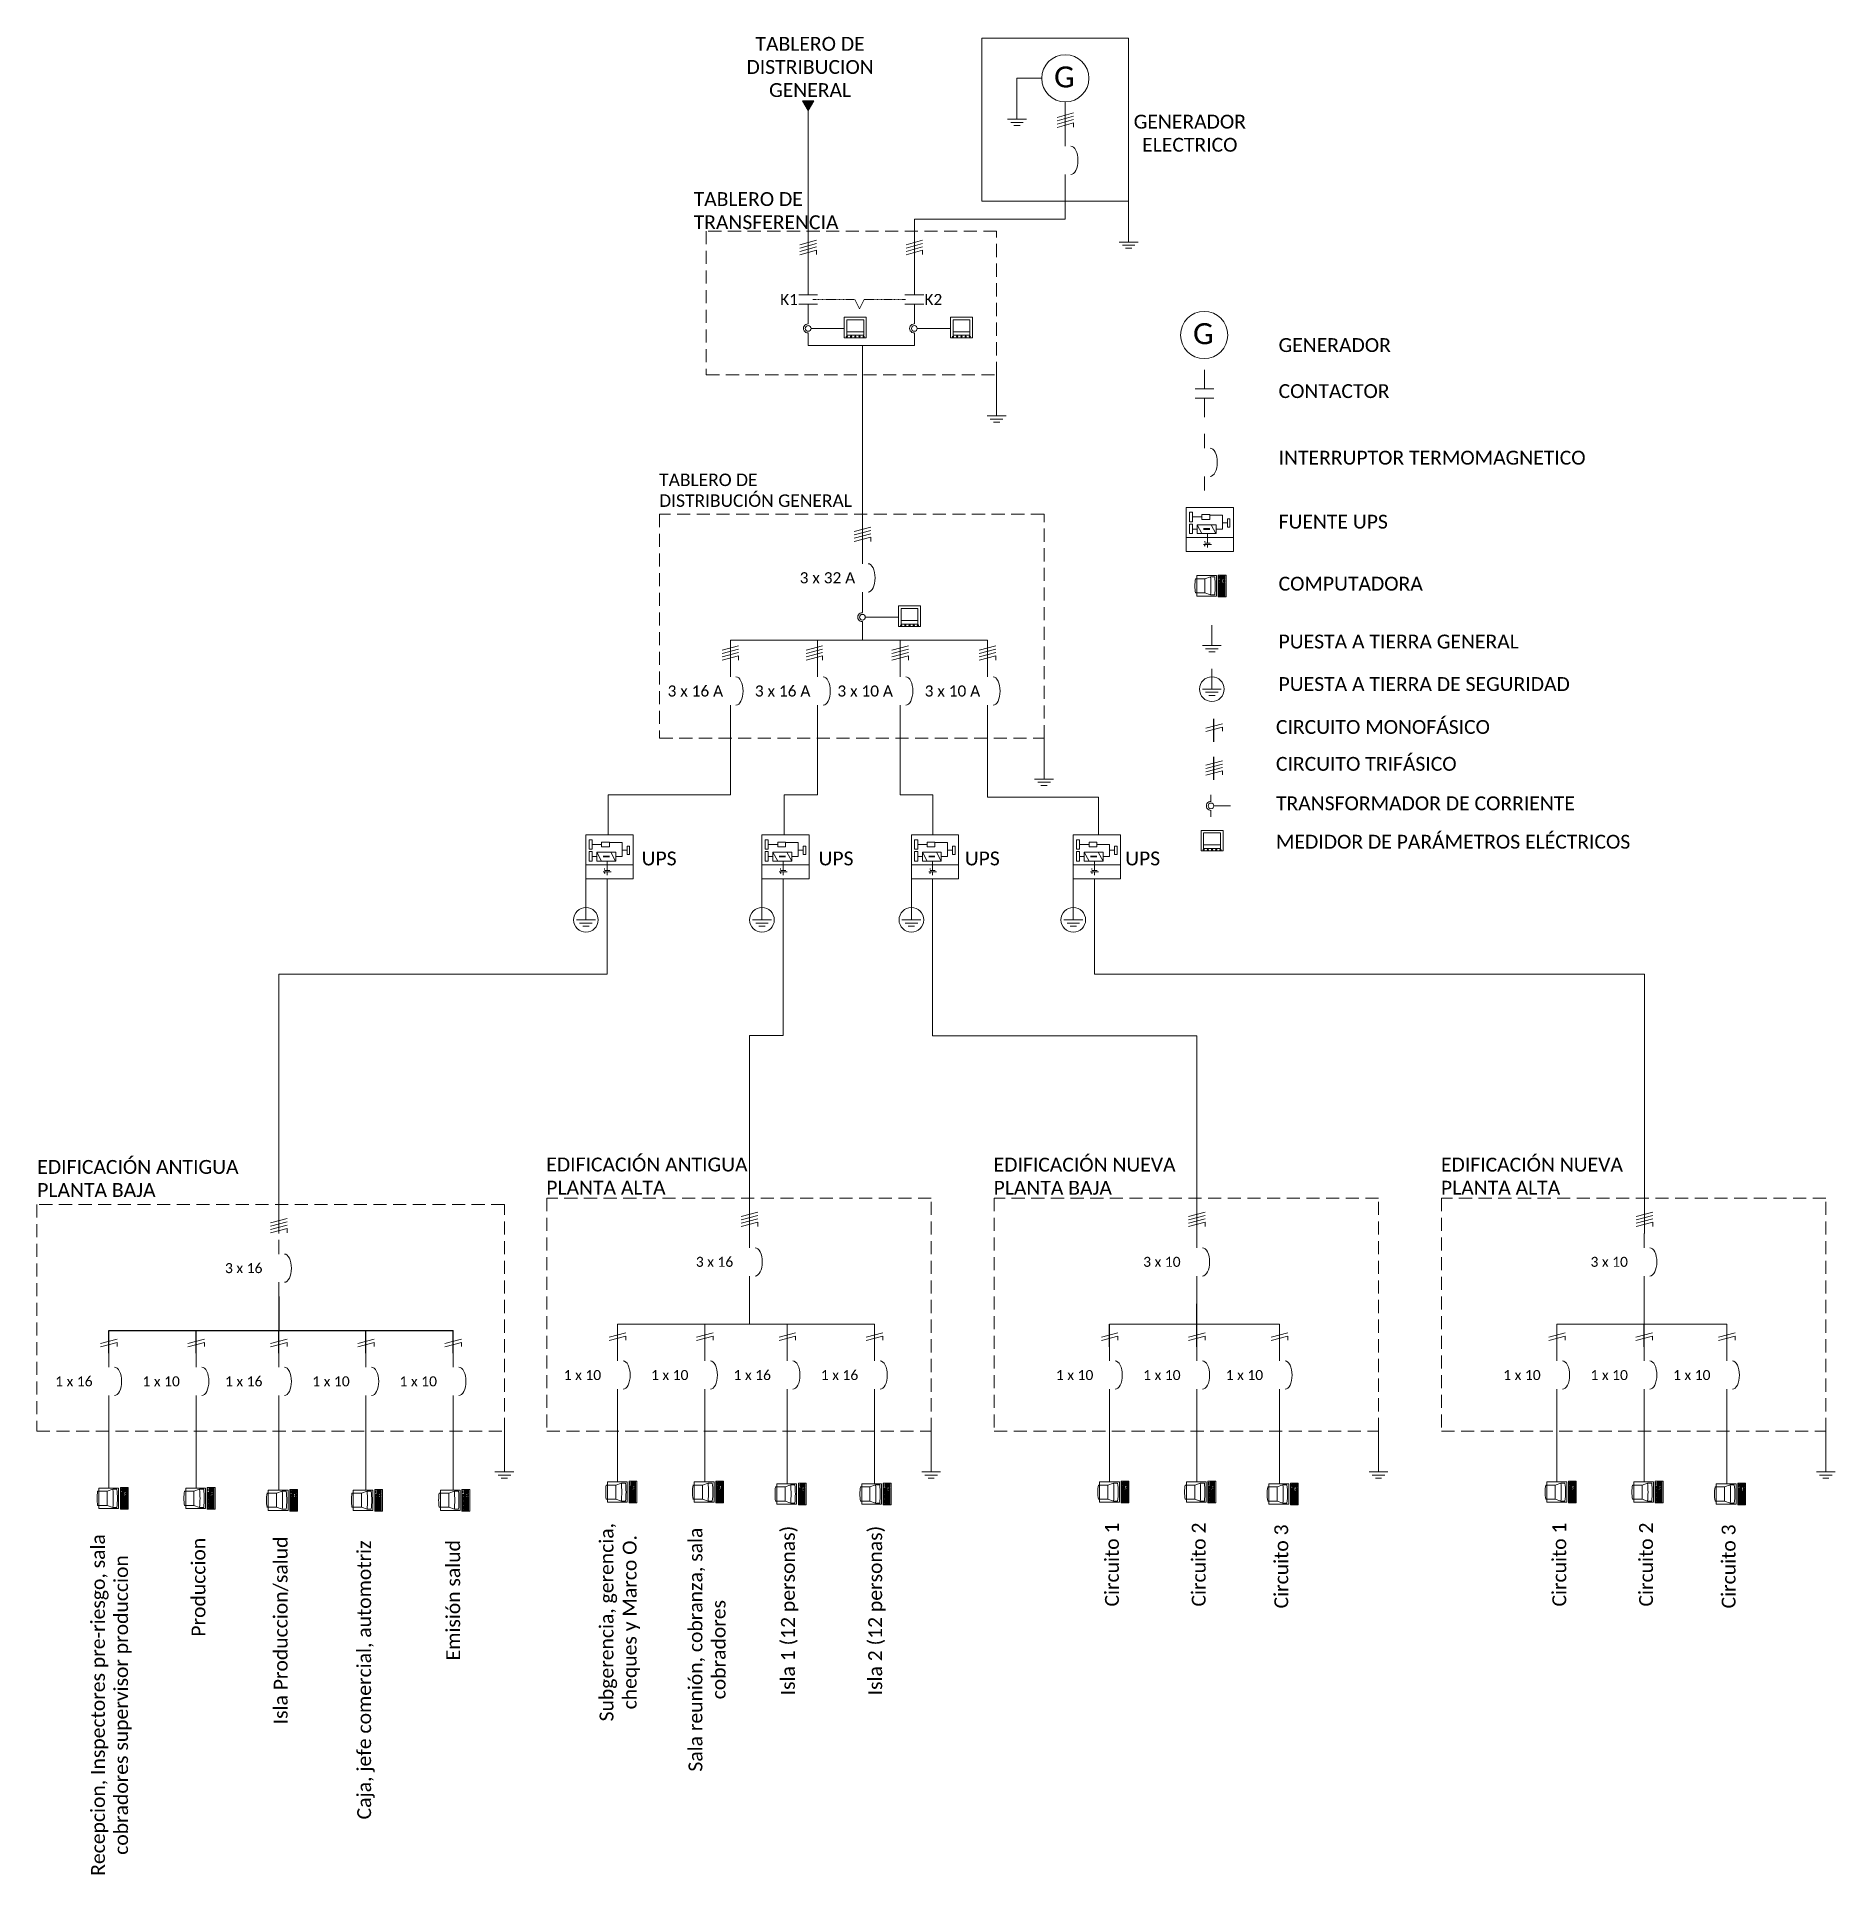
# Model space of a CAD drawing. Header units: inches. Extents: x 53 to 841, y 55 to 416.
# Drawn here: x 498.2 to 841.3, y 65 to 415.6 of the extents above; entities that cross this region are included whole.
import ezdxf

# ---------------------------------------------------------------- set-up
doc = ezdxf.new("R2010")
doc.units = ezdxf.units.IN
doc.header["$MEASUREMENT"] = 0
doc.linetypes.add('DASHED', pattern=[0.75, 0.5, -0.25])
doc.linetypes.add('DASHEDX2', pattern=[1.25, 0.75, -0.5])
for name, color, linetype in [('CONDUIT', 3, 'Continuous'), ('CONECTOR', 7, 'Continuous'), ('ELECTRICIDAD', 7, 'Continuous'), ('EQUIPO', 7, 'Continuous')]:
    doc.layers.add(name, color=color, linetype=linetype)
doc.styles.get("Standard").update_dxf_attribs({"font": 'arial.ttf'})

msp = doc.modelspace()

# ---------------------------------------------------------------- texts
at = {"lineweight": 13}
for s, insert, char_height, width, attachment_point in [('\\C7;\\fCalibri|b0|i0|;\\H2.6458414077759;TABLERO DE \\PDISTRIBUCION GENERAL', (645.72, 409.82), 2.3813, 34.2, 5), ('{\\fCalibri|b0|i0|c0|p34;\\C7;G}', (694.24, 407.91), 4, 27.36, 5), ('\\C7;\\fCalibri|b0|i0|;\\H2.6458414077759;GENERADOR \\PELECTRICO', (718.17, 397.18), 2.3813, 27.36, 5), ('\\C10;\\fCalibri|b0|i0|;\\H2.6458414077759;TABLERO DE \\PTRANSFERENCIA', (623.5, 382.41), 2.3813, 33.75, 4), ('{\\fCalibri|b0|i0|c0|p34;\\C7;G}', (720.75, 358.93), 4, 27.36, 5), ('\\pxql;{\\fCalibri|b0|i0|c0|p34;\\H1.1111x;\\C7;GENERADOR}', (776.53, 356.76), 2.3813, 82.8472, 5), ('\\pxql;{\\fCalibri|b0|i0|c0|p34;\\H1.1111x;\\C7;CONTACTOR}', (776.53, 347.98), 2.3813, 82.8472, 5), ('\\pxql;{\\fCalibri|b0|i0|c0|p34;\\H1.1111x;\\C7;INTERRUPTOR TERMOMAGNETICO}', (776.53, 335.28), 2.3813, 82.8472, 5), ('{\\fCalibri|b0|i0|c0|p34;\\H1.1111x;\\C10;TABLERO DE \\PDISTRIBUCIÓN GENERAL}', (616.93, 329.07), 2.1431, 37.3668, 4), ('\\pxql;{\\fCalibri|b0|i0|c0|p34;\\H1.1111x;\\C7;FUENTE UPS}', (776.53, 323.07), 2.3813, 82.8472, 5), ('\\pxql;{\\fCalibri|b0|i0|c0|p34;\\H1.1111x;\\C7;COMPUTADORA}', (776.53, 311.24), 2.3813, 82.8472, 5), ('\\pxql;{\\fCalibri|b0|i0|c0|p34;\\H1.1111x;\\C7;PUESTA A TIERRA GENERAL}', (776.53, 300.2), 2.3813, 82.8472, 5), ('\\pxql;{\\fCalibri|b0|i0|c0|p34;\\H1.1111x;\\C7;PUESTA A TIERRA DE SEGURIDAD}', (776.53, 292.09), 2.3813, 82.8472, 5), ('\\pxql;{\\fCalibri|b0|i0|c0|p34;\\C7;CIRCUITO MONOFÁSICO}', (776.03, 283.91), 2.6458, 82.8472, 5), ('\\pxql;{\\fCalibri|b0|i0|c0|p34;\\C7;CIRCUITO TRIFÁSICO}', (776.03, 276.87), 2.6458, 82.8472, 5), ('\\pxql;{\\fCalibri|b0|i0|c0|p34;\\C7;TRANSFORMADOR DE CORRIENTE}', (776.03, 269.34), 2.6458, 82.8472, 5), ('\\pxql;{\\fCalibri|b0|i0|c0|p34;\\C7;MEDIDOR DE PARÁMETROS ELÉCTRICOS}', (776.03, 262.01), 2.6458, 82.8472, 5), ('\\C7;\\fCalibri|b0|i0|;\\H2.6458414077759;UPS', (616.92, 258.82), 2.3813, 9, 5), ('\\C7;\\fCalibri|b0|i0|;\\H2.6458414077759;UPS', (650.67, 258.82), 2.3813, 9, 5), ('\\C7;\\fCalibri|b0|i0|;\\H2.6458414077759;UPS', (678.57, 258.82), 2.3813, 9, 5), ('\\C7;\\fCalibri|b0|i0|;\\H2.6458414077759;UPS', (709.17, 258.82), 2.3813, 9, 5), ('{\\fCalibri|b0|i0|c0|p34;\\H1.1111x;\\C10;EDIFICACIÓN ANTIGUA\\PPLANTA BAJA}', (498.27, 197.77), 2.3813, 47.4477, 4), ('{\\fCalibri|b0|i0|c0|p34;\\H1.1111x;\\C10;EDIFICACIÓN ANTIGUA \\PPLANTA ALTA}', (595.39, 198.24), 2.3813, 47.4477, 4), ('\\C10;\\fCalibri|b0|i0|;\\H2.6458414077759;EDIFICACIÓN NUEVA\\PPLANTA BAJA', (680.74, 198.2), 2.3813, 37.35, 4), ('{\\fCalibri|b0|i0|c0|p34;\\H1.1111x;\\C10;EDIFICACIÓN NUEVA\\PPLANTA ALTA}', (766.09, 198.22), 2.3813, 45.6264, 4), ('{\\fCalibri|b0|i0|c0|p34;\\C7;3 x 16}', (627.49, 181.87), 1.905, 15.7199, 5), ('{\\fCalibri|b0|i0|c0|p34;\\C7;3 x 10}', (712.84, 181.87), 1.905, 15.7199, 5), ('{\\fCalibri|b0|i0|c0|p34;\\C7;3 x 10}', (798.19, 181.87), 1.905, 15.7199, 5), ('{\\fCalibri|b0|i0|c0|p34;\\C7;3 x 16}', (537.66, 180.67), 1.905, 15.7199, 5), ('{\\fCalibri|b0|i0|c0|p34;\\C7;1 x 10}', (602.29, 160.27), 1.905, 15.7199, 5), ('{\\fCalibri|b0|i0|c0|p34;\\C7;1 x 10}', (618.94, 160.27), 1.905, 15.7199, 5), ('{\\fCalibri|b0|i0|c0|p34;\\C7;1 x 16}', (634.69, 160.27), 1.905, 15.7199, 5), ('{\\fCalibri|b0|i0|c0|p34;\\C7;1 x 16}', (651.34, 160.27), 1.905, 15.7199, 5), ('{\\fCalibri|b0|i0|c0|p34;\\C7;1 x 10}', (696.19, 160.27), 1.905, 15.7199, 5), ('{\\fCalibri|b0|i0|c0|p34;\\C7;1 x 10}', (712.84, 160.27), 1.905, 15.7199, 5), ('{\\fCalibri|b0|i0|c0|p34;\\C7;1 x 10}', (728.59, 160.27), 1.905, 15.7199, 5), ('{\\fCalibri|b0|i0|c0|p34;\\C7;1 x 10}', (781.54, 160.27), 1.905, 15.7199, 5), ('{\\fCalibri|b0|i0|c0|p34;\\C7;1 x 10}', (798.19, 160.27), 1.905, 15.7199, 5), ('{\\fCalibri|b0|i0|c0|p34;\\C7;1 x 10}', (813.94, 160.27), 1.905, 15.7199, 5), ('{\\fCalibri|b0|i0|c0|p34;\\C7;1 x 16}', (505.26, 159.07), 1.905, 15.7199, 5), ('{\\fCalibri|b0|i0|c0|p34;\\C7;1 x 10}', (521.91, 159.07), 1.905, 15.7199, 5), ('{\\fCalibri|b0|i0|c0|p34;\\C7;1 x 16}', (537.66, 159.07), 1.905, 15.7199, 5), ('{\\fCalibri|b0|i0|c0|p34;\\C7;1 x 10}', (554.31, 159.07), 1.905, 15.7199, 5), ('{\\fCalibri|b0|i0|c0|p34;\\C7;1 x 10}', (570.96, 159.07), 1.905, 15.7199, 5)]:
    msp.add_mtext(s, dxfattribs=dict(at, insert=insert, char_height=char_height, width=width, attachment_point=attachment_point))
at = {"lineweight": 13, "attachment_point": 5, "rotation": 90}
for s, insert, char_height, width in [('{\\fCalibri|b0|i0|c0|p34;\\H1.1111x;\\C7;Subgerencia, gerencia, cheques y Marco O.}', (609.42, 113.13), 2.3813, 44.9464), ('{\\fCalibri|b0|i0|c0|p34;\\H1.1111x;\\C7;Sala reunión, cobranza, sala cobradores}', (626.07, 107.89), 2.3813, 60.9867), ('{\\fCalibri|b0|i0|c0|p34;\\H1.1111x;\\C7;Isla 1 (12 personas)}', (641.82, 115.34), 2.3813, 41.0001), ('{\\fCalibri|b0|i0|c0|p34;\\H1.1111x;\\C7;Isla 2 (12 personas)}', (658.47, 115.34), 2.3813, 41.0001), ('{\\fCalibri|b0|i0|c0|p34;\\H1.1111x;\\C7;Circuito 1}', (703.32, 124.13), 2.3813, 16.2), ('{\\fCalibri|b0|i0|c0|p34;\\H1.1111x;\\C7;Circuito 2}', (719.88, 124.13), 2.3813, 16.2), ('{\\fCalibri|b0|i0|c0|p34;\\H1.1111x;\\C7;Circuito 3}', (735.63, 123.77), 2.3813, 16.2), ('{\\fCalibri|b0|i0|c0|p34;\\H1.1111x;\\C7;Circuito 1}', (788.67, 124.13), 2.3813, 16.2), ('{\\fCalibri|b0|i0|c0|p34;\\H1.1111x;\\C7;Circuito 2}', (805.23, 124.13), 2.3813, 16.2), ('{\\fCalibri|b0|i0|c0|p34;\\H1.1111x;\\C7;Circuito 3}', (820.98, 123.77), 2.3813, 16.2), ('{\\fCalibri|b0|i0|c0|p34;\\H1.1111x;\\C7;Recepcion, Inspectores pre-riesgo, sala cobradores supervisor produccion}', (512.39, 97.33), 2.38126, 70.9372), ('{\\fCalibri|b0|i0|c0|p34;\\H1.1111x;\\C7;Produccion}', (529.04, 119.8), 2.3813, 16.2), ('{\\fCalibri|b0|i0|c0|p34;\\H1.1111x;\\C7;Isla Produccion/salud}', (544.79, 111.55), 2.3813, 35.8992), ('{\\fCalibri|b0|i0|c0|p34;\\H1.1111x;\\C7;Caja, jefe comercial, automotriz}', (560.99, 102.12), 2.3813, 54.0601), ('{\\fCalibri|b0|i0|c0|p34;\\H1.1111x;\\C7;Emisión salud}', (577.64, 117.32), 2.3813, 45.9498)]:
    msp.add_mtext(s, dxfattribs=dict(at, insert=insert, char_height=char_height, width=width))
at = {"layer": 'CONECTOR', "lineweight": 13, "char_height": 1.905, "attachment_point": 5}
for s, insert, width in [('\\C7;\\fCalibri|b0|i0|;\\H2.1166585922241;K1', (641.71, 365.47), 3.8173), ('{\\fCalibri|b0|i0|c0|p34;\\H1.1111x;\\C7;3 x 32 A}', (649.03, 312.37), 10.6524)]:
    msp.add_mtext(s, dxfattribs=dict(at, insert=insert, width=width))
at = {"layer": 'ELECTRICIDAD', "lineweight": 13, "char_height": 1.905, "attachment_point": 5}
for s, insert, width in [('\\C7;\\fCalibri|b0|i0|;\\H2.1166585922241;K2', (669.24, 365.47), 3.8173), ('{\\fCalibri|b0|i0|c0|p34;\\H1.1111x;\\C7;3 x 16 A}', (623.83, 290.77), 10.6524), ('{\\fCalibri|b0|i0|c0|p34;\\H1.1111x;\\C7;3 x 16 A}', (640.48, 290.77), 10.6524), ('{\\fCalibri|b0|i0|c0|p34;\\H1.1111x;\\C7;3 x 10 A}', (656.23, 290.77), 10.6524), ('{\\fCalibri|b0|i0|c0|p34;\\H1.1111x;\\C7;3 x 10 A}', (672.88, 290.77), 10.6524)]:
    msp.add_mtext(s, dxfattribs=dict(at, insert=insert, width=width))

# ---------------------------------------------------------------- hatches: boundary and pattern name
at = {"lineweight": 13}
h = msp.add_hatch(color=140, dxfattribs=at)
h.dxf.hatch_style = 1
h.paths.add_polyline_path([(646.44, 403.4), (645.36, 403.4), (644.28, 403.4), (645.36, 401.53)])

# ---------------------------------------------------------------- linework, layer by layer
at = {"color": 140, "lineweight": 13, "ltscale": 0.2}
for p, q in [((645.36, 403.4), (644.28, 403.4)), ((644.28, 403.4), (645.36, 401.53)), ((645.36, 403.4), (646.44, 403.4)), ((646.44, 403.4), (645.36, 401.53))]:
    msp.add_line(p, q, dxfattribs=at)
at = {"color": 140, "linetype": 'Continuous', "lineweight": 13}
msp.add_line((645.36, 369.97), (645.36, 401.53), dxfattribs=at)
at = {"lineweight": 13}
for p, q in [((692.83, 400.22), (695.98, 401.06)), ((692.83, 399.58), (695.98, 400.43)), ((692.83, 398.95), (695.98, 399.79)), ((692.83, 398.31), (695.98, 399.16)), ((695.98, 399.16), (695.98, 398.35)), ((643.78, 375.92), (646.93, 376.77)), ((643.78, 375.29), (646.93, 376.14)), ((643.78, 374.66), (646.93, 375.5)), ((664.03, 375.92), (667.18, 376.77)), ((664.03, 375.29), (667.18, 376.14)), ((664.03, 374.66), (667.18, 375.5)), ((643.78, 374.02), (646.93, 374.87)), ((646.93, 374.87), (646.93, 374.06)), ((664.03, 374.02), (667.18, 374.87)), ((667.18, 374.87), (667.18, 374.06)), ((645.9, 359.95), (652.24, 359.95)), ((666.15, 359.95), (672.49, 359.95)), ((654.13, 321.19), (657.28, 322.03)), ((654.13, 320.55), (657.28, 321.4)), ((654.13, 319.92), (657.28, 320.76)), ((654.13, 319.28), (657.28, 320.13)), ((657.28, 320.13), (657.28, 319.32)), ((656.25, 304.86), (662.59, 304.86)), ((628.93, 298.55), (632.08, 299.4)), ((628.93, 297.92), (632.08, 298.76)), ((628.93, 297.28), (632.08, 298.13)), ((644.95, 298.55), (648.11, 299.4)), ((644.95, 297.92), (648.11, 298.76)), ((644.95, 297.28), (648.11, 298.13)), ((661.33, 298.55), (664.48, 299.4)), ((661.33, 297.92), (664.48, 298.76)), ((661.33, 297.28), (664.48, 298.13)), ((677.98, 298.55), (681.13, 299.4)), ((677.98, 297.92), (681.13, 298.76)), ((677.98, 297.28), (681.13, 298.13)), ((628.93, 296.65), (632.08, 297.49)), ((632.08, 297.49), (632.08, 296.69)), ((644.95, 296.65), (648.11, 297.49)), ((648.11, 297.49), (648.11, 296.69)), ((661.33, 296.65), (664.48, 297.49)), ((664.48, 297.49), (664.48, 296.69)), ((677.98, 296.65), (681.13, 297.49)), ((681.13, 297.49), (681.13, 296.69)), ((721.24, 283.69), (724.4, 284.53)), ((721.24, 283.05), (724.4, 283.9)), ((724.4, 283.9), (724.4, 283.09)), ((721.24, 276.62), (724.4, 277.47)), ((721.24, 275.99), (724.4, 276.83)), ((721.24, 275.35), (724.4, 276.2)), ((721.24, 274.72), (724.4, 275.56)), ((724.4, 275.56), (724.4, 274.76)), ((722.21, 269.73), (722.21, 270.99)), ((722.21, 266.75), (722.21, 268.02)), ((722.76, 268.86), (725.93, 268.86)), ((542.79, 189.3), (545.95, 190.15)), ((542.79, 188.67), (545.95, 189.52)), ((632.59, 190.5), (635.74, 191.35)), ((632.59, 189.87), (635.74, 190.72)), ((632.59, 189.24), (635.74, 190.08)), ((632.59, 188.6), (635.74, 189.45)), ((635.74, 189.45), (635.74, 188.64)), ((717.94, 190.5), (721.09, 191.35)), ((717.94, 189.87), (721.09, 190.72)), ((717.94, 189.24), (721.09, 190.08)), ((717.94, 188.6), (721.09, 189.45)), ((721.09, 189.45), (721.09, 188.64)), ((803.33, 190.5), (806.48, 191.35)), ((803.33, 189.87), (806.48, 190.72)), ((803.33, 189.24), (806.48, 190.08)), ((803.33, 188.6), (806.48, 189.45)), ((806.48, 189.45), (806.48, 188.64)), ((542.79, 188.04), (545.95, 188.88)), ((542.79, 187.4), (545.95, 188.25)), ((545.95, 188.25), (545.95, 187.44)), ((607.39, 167.5), (610.55, 168.35)), ((624.04, 167.5), (627.2, 168.35)), ((639.79, 167.5), (642.95, 168.35)), ((656.44, 167.5), (659.6, 168.35)), ((701.29, 167.5), (704.44, 168.35)), ((717.94, 167.5), (721.09, 168.35)), ((733.69, 167.5), (736.84, 168.35)), ((786.64, 167.5), (789.79, 168.35)), ((803.29, 167.5), (806.44, 168.35)), ((819.04, 167.5), (822.19, 168.35)), ((510.36, 166.3), (513.52, 167.15)), ((510.36, 165.67), (513.52, 166.52)), ((513.52, 166.52), (513.52, 165.71)), ((527.01, 166.3), (530.17, 167.15)), ((527.01, 165.67), (530.17, 166.52)), ((530.17, 166.52), (530.17, 165.71)), ((542.76, 166.3), (545.92, 167.15)), ((542.76, 165.67), (545.92, 166.52)), ((545.92, 166.52), (545.92, 165.71)), ((559.41, 166.3), (562.57, 167.15)), ((559.41, 165.67), (562.57, 166.52)), ((562.57, 166.52), (562.57, 165.71)), ((576.06, 166.3), (579.22, 167.15)), ((576.06, 165.67), (579.22, 166.52)), ((579.22, 166.52), (579.22, 165.71)), ((607.39, 166.87), (610.55, 167.72)), ((610.55, 167.72), (610.55, 166.91)), ((624.04, 166.87), (627.2, 167.72)), ((627.2, 167.72), (627.2, 166.91)), ((639.79, 166.87), (642.95, 167.72)), ((642.95, 167.72), (642.95, 166.91)), ((656.44, 166.87), (659.6, 167.72)), ((659.6, 167.72), (659.6, 166.91)), ((701.29, 166.87), (704.44, 167.72)), ((704.44, 167.72), (704.44, 166.91)), ((717.94, 166.87), (721.09, 167.72)), ((721.09, 167.72), (721.09, 166.91)), ((733.69, 166.87), (736.84, 167.72)), ((736.84, 167.72), (736.84, 166.91)), ((786.64, 166.87), (789.79, 167.72)), ((789.79, 167.72), (789.79, 166.91)), ((803.29, 166.87), (806.44, 167.72)), ((806.44, 167.72), (806.44, 166.91)), ((819.04, 166.87), (822.19, 167.72)), ((822.19, 167.72), (822.19, 166.91))]:
    msp.add_line(p, q, dxfattribs=at)
for p, q in [((722.72, 285.49), (722.72, 281.08)), ((722.72, 278.23), (722.72, 273.82)), ((544.34, 175.27), (544.34, 168.76)), ((719.52, 165.67), (719.52, 173.87)), ((511.94, 168.76), (577.64, 168.76)), ((511.94, 164.47), (511.94, 168.76)), ((528.59, 164.47), (528.59, 168.76)), ((544.34, 164.47), (544.34, 168.76)), ((560.99, 164.47), (560.99, 168.76)), ((577.64, 164.47), (577.64, 168.76)), ((702.87, 165.67), (702.87, 169.96)), ((804.87, 165.67), (804.87, 169.96))]:
    msp.add_line(p, q)
at = {"color": 7, "linetype": 'Continuous', "lineweight": 13}
for points in [[(678.49, 415.3), (706.5, 415.3), (706.5, 384.24), (678.49, 384.24)], [(717.48, 317.38), (726.48, 317.38), (726.48, 325.78), (717.48, 325.78)], [(718.08, 323.08), (718.68, 323.08), (718.68, 324.88), (718.08, 324.88)], [(718.08, 320.8), (718.68, 320.8), (718.68, 322.6), (718.08, 322.6)], [(720.48, 323.53), (721.98, 323.53), (721.98, 324.43), (720.48, 324.43)], [(725.34, 322.03), (725.82, 322.03), (725.82, 323.62), (725.34, 323.62)], [(719.58, 320.8), (723.18, 320.8), (723.18, 322.48), (719.58, 322.48)], [(602.95, 254.92), (611.95, 254.92), (611.95, 263.32), (602.95, 263.32)], [(636.54, 254.92), (645.54, 254.92), (645.54, 263.32), (636.54, 263.32)], [(665.05, 254.92), (674.05, 254.92), (674.05, 263.32), (665.05, 263.32)], [(695.94, 254.92), (704.94, 254.92), (704.94, 263.32), (695.94, 263.32)], [(603.55, 260.62), (604.15, 260.62), (604.15, 262.42), (603.55, 262.42)], [(603.55, 258.34), (604.15, 258.34), (604.15, 260.14), (603.55, 260.14)], [(605.05, 258.34), (608.65, 258.34), (608.65, 260.02), (605.05, 260.02)], [(605.95, 261.07), (607.45, 261.07), (607.45, 261.97), (605.95, 261.97)], [(610.81, 259.57), (611.29, 259.57), (611.29, 261.16), (610.81, 261.16)], [(637.14, 260.62), (637.74, 260.62), (637.74, 262.42), (637.14, 262.42)], [(637.14, 258.34), (637.74, 258.34), (637.74, 260.14), (637.14, 260.14)], [(638.64, 258.34), (642.24, 258.34), (642.24, 260.02), (638.64, 260.02)], [(639.54, 261.07), (641.04, 261.07), (641.04, 261.97), (639.54, 261.97)], [(644.4, 259.57), (644.88, 259.57), (644.88, 261.16), (644.4, 261.16)], [(665.65, 260.62), (666.25, 260.62), (666.25, 262.42), (665.65, 262.42)], [(665.65, 258.34), (666.25, 258.34), (666.25, 260.14), (665.65, 260.14)], [(667.15, 258.34), (670.75, 258.34), (670.75, 260.02), (667.15, 260.02)], [(668.05, 261.07), (669.55, 261.07), (669.55, 261.97), (668.05, 261.97)], [(672.91, 259.57), (673.39, 259.57), (673.39, 261.16), (672.91, 261.16)], [(696.54, 260.62), (697.14, 260.62), (697.14, 262.42), (696.54, 262.42)], [(696.54, 258.34), (697.14, 258.34), (697.14, 260.14), (696.54, 260.14)], [(698.04, 258.34), (701.64, 258.34), (701.64, 260.02), (698.04, 260.02)], [(698.94, 261.07), (700.44, 261.07), (700.44, 261.97), (698.94, 261.97)], [(703.8, 259.57), (704.28, 259.57), (704.28, 261.16), (703.8, 261.16)]]:
    msp.add_lwpolyline(points, close=True, dxfattribs=at)
at = {"color": 10, "linetype": 'DASHED', "lineweight": 13, "ltscale": 5}
for points in [[(625.92, 351.07), (681.3, 351.07), (681.3, 378.5), (625.92, 378.5)], [(617.01, 281.77), (690.36, 281.77), (690.36, 324.52), (617.01, 324.52)], [(498.17, 149.6), (587.4, 149.6), (587.4, 192.82), (498.17, 192.82)], [(595.47, 149.6), (668.82, 149.6), (668.82, 194.02), (595.47, 194.02)], [(680.82, 149.6), (754.17, 149.6), (754.17, 194.02), (680.82, 194.02)], [(766.17, 149.6), (839.52, 149.6), (839.52, 194.02), (766.17, 194.02)]]:
    msp.add_lwpolyline(points, close=True, dxfattribs=at)
at = {"lineweight": 13, "ltscale": 0.2}
for centre in [(694.41, 407.67), (720.91, 358.7)]:
    msp.add_circle(centre, 4.5, dxfattribs=at)
at = {"lineweight": 13}
for centre in [(645.36, 359.95), (665.61, 359.95), (655.71, 304.86), (722.21, 268.86)]:
    msp.add_circle(centre, 0.547, dxfattribs=at)
for centre in [(645.32, 359.96), (665.57, 359.96), (655.67, 304.87), (722.18, 268.87)]:
    msp.add_arc(centre, 0.855, 87.7316, 272.2684, dxfattribs=at)
at = {"layer": 'CONDUIT', "color": 7, "lineweight": 13}
for p, q in [((652.74, 359.29), (655.95, 359.29)), ((672.99, 359.29), (676.2, 359.29)), ((663.09, 304.21), (666.3, 304.21)), ((720.81, 261.41), (724.02, 261.41))]:
    msp.add_line(p, q, dxfattribs=at)
for points in [[(652.24, 362.09), (656.45, 362.09), (656.45, 358.14), (652.24, 358.14)], [(652.74, 361.59), (655.95, 361.59), (655.95, 358.64), (652.74, 358.64)], [(672.49, 362.09), (676.7, 362.09), (676.7, 358.14), (672.49, 358.14)], [(672.99, 361.59), (676.2, 361.59), (676.2, 358.64), (672.99, 358.64)], [(662.59, 307), (666.8, 307), (666.8, 303.06), (662.59, 303.06)], [(663.09, 306.5), (666.3, 306.5), (666.3, 303.56), (663.09, 303.56)], [(720.31, 264.2), (724.52, 264.2), (724.52, 260.26), (720.31, 260.26)], [(720.81, 263.7), (724.02, 263.7), (724.02, 260.76), (720.81, 260.76)]]:
    msp.add_lwpolyline(points, close=True, dxfattribs=at)
for centre in [(652.74, 358.39), (653.54, 358.39), (654.35, 358.39), (655.15, 358.39), (655.95, 358.39), (672.99, 358.39), (673.79, 358.39), (674.6, 358.39), (675.4, 358.39), (676.2, 358.39), (663.09, 303.31), (663.89, 303.31), (664.7, 303.31), (665.5, 303.31), (666.3, 303.31), (720.81, 260.51), (721.61, 260.51), (722.42, 260.51), (723.22, 260.51), (724.02, 260.51)]:
    msp.add_circle(centre, 0.118, dxfattribs=at)
at = {"layer": 'CONECTOR', "linetype": 'Continuous', "lineweight": 13}
for p, q in [((694.41, 403.27), (694.41, 397.42)), ((655.71, 317.77), (655.71, 356.69)), ((718.68, 323.98), (720.48, 323.98)), ((725.34, 322.87), (724.38, 322.87)), ((717.48, 320.08), (726.48, 320.08)), ((718.68, 321.64), (719.58, 321.64)), ((720.48, 320.8), (719.58, 322.48)), ((720.78, 321.76), (721.98, 321.76)), ((720.78, 321.58), (721.98, 321.58)), ((721.53, 319.63), (721.53, 320.8)), ((723.15, 320.8), (722.25, 322.48)), ((640.77, 263.32), (640.77, 270.97)), ((669.12, 263.32), (669.12, 270.97)), ((604.15, 261.52), (605.95, 261.52)), ((605.95, 258.34), (605.05, 260.02)), ((608.62, 258.34), (607.72, 260.02)), ((610.81, 260.41), (609.85, 260.41)), ((637.74, 261.52), (639.54, 261.52)), ((639.54, 258.34), (638.64, 260.02)), ((642.21, 258.34), (641.31, 260.02)), ((644.4, 260.41), (643.44, 260.41)), ((666.25, 261.52), (668.05, 261.52)), ((668.05, 258.34), (667.15, 260.02)), ((670.72, 258.34), (669.82, 260.02)), ((672.91, 260.41), (671.95, 260.41)), ((697.14, 261.52), (698.94, 261.52)), ((698.94, 258.34), (698.04, 260.02)), ((701.61, 258.34), (700.71, 260.02)), ((703.8, 260.41), (702.84, 260.41)), ((602.95, 257.62), (611.95, 257.62)), ((604.15, 259.18), (605.05, 259.18)), ((606.25, 259.3), (607.45, 259.3)), ((606.25, 259.12), (607.45, 259.12)), ((607, 257.17), (607, 258.34)), ((636.54, 257.62), (645.54, 257.62)), ((637.74, 259.18), (638.64, 259.18)), ((639.84, 259.3), (641.04, 259.3)), ((639.84, 259.12), (641.04, 259.12)), ((640.59, 257.17), (640.59, 258.34)), ((665.05, 257.62), (674.05, 257.62)), ((666.25, 259.18), (667.15, 259.18)), ((668.35, 259.3), (669.55, 259.3)), ((668.35, 259.12), (669.55, 259.12)), ((669.1, 257.17), (669.1, 258.34)), ((695.94, 257.62), (704.94, 257.62)), ((697.14, 259.18), (698.04, 259.18)), ((699.24, 259.3), (700.44, 259.3)), ((699.24, 259.12), (700.44, 259.12)), ((699.99, 257.17), (699.99, 258.34)), ((625.62, 154.87), (625.62, 139.91)), ((641.37, 154.87), (641.37, 139.55)), ((658.02, 154.87), (658.02, 139.55)), ((719.52, 154.87), (719.52, 139.91)), ((735.27, 154.87), (735.27, 139.55)), ((804.87, 154.87), (804.87, 139.91)), ((820.62, 154.87), (820.62, 139.55)), ((528.59, 153.67), (528.59, 138.71)), ((544.34, 153.67), (544.34, 138.35)), ((560.99, 153.67), (560.99, 138.35)), ((577.64, 153.67), (577.64, 138.35))]:
    msp.add_line(p, q, dxfattribs=at)
for points in [[(694.41, 386.62), (694.41, 380.77), (665.61, 380.77), (665.61, 369.97)], [(645.36, 360.97), (645.36, 360.81)], [(645.36, 359.1), (645.36, 356.69), (665.61, 356.69), (665.61, 359.1)], [(665.61, 360.81), (665.61, 360.97)], [(721.98, 324.33), (724.38, 324.33), (724.38, 322.78)], [(723.18, 321.64), (724.38, 321.64), (724.38, 322.78)], [(655.71, 305.73), (655.71, 306.97)], [(655.71, 305.73), (655.71, 306.97)], [(655.71, 305.73), (655.71, 306.97)], [(655.71, 305.73), (655.71, 306.97)], [(630.51, 296.17), (630.51, 300.46), (655.71, 300.46), (655.71, 304.02)], [(647.16, 296.17), (647.16, 300.46), (655.71, 300.46), (655.71, 304.02)], [(662.91, 296.17), (662.91, 300.46), (655.71, 300.46), (655.71, 304.02)], [(679.56, 296.17), (679.56, 300.46), (655.71, 300.46), (655.71, 304.02)], [(611.95, 270.97), (630.51, 270.97), (630.51, 285.37)], [(647.16, 285.37), (647.16, 270.97), (640.77, 270.97)], [(662.91, 285.37), (662.91, 270.97), (669.12, 270.97)], [(679.56, 285.37), (679.56, 270.52), (696.12, 270.52)], [(607.2, 263.32), (607.2, 270.97), (612.06, 270.97)], [(700.75, 263.32), (700.75, 270.52), (695.94, 270.52)], [(607.45, 261.88), (609.85, 261.88), (609.85, 260.32)], [(608.65, 259.18), (609.85, 259.18), (609.85, 260.32)], [(641.04, 261.88), (643.44, 261.88), (643.44, 260.32)], [(642.24, 259.18), (643.44, 259.18), (643.44, 260.32)], [(669.55, 261.88), (671.95, 261.88), (671.95, 260.32)], [(670.75, 259.18), (671.95, 259.18), (671.95, 260.32)], [(700.44, 261.52), (702.84, 261.52), (702.84, 260.32)], [(701.64, 259.18), (702.84, 259.18), (702.84, 260.32)], [(544.34, 187.27), (544.34, 236.77), (607, 236.77), (607, 254.92)], [(634.17, 187.27), (634.17, 225.07), (640.59, 225.07), (640.59, 254.92)], [(719.52, 187.27), (719.52, 224.98), (669.1, 224.98), (669.1, 254.92)], [(699.99, 254.92), (699.99, 236.77), (804.91, 236.77), (804.91, 187.27)], [(608.97, 165.67), (608.97, 169.96), (634.17, 169.96), (634.17, 176.47)], [(625.62, 165.67), (625.62, 169.96), (634.17, 169.96), (634.17, 176.47)], [(641.37, 165.67), (641.37, 169.96), (634.17, 169.96), (634.17, 176.47)], [(658.02, 165.67), (658.02, 169.96), (634.17, 169.96), (634.17, 176.47)], [(702.87, 165.67), (702.87, 169.96), (719.52, 169.96), (719.52, 176.47)], [(735.27, 165.67), (735.27, 169.96), (719.52, 169.96), (719.52, 176.47)], [(788.22, 165.67), (788.22, 169.96), (804.87, 169.96), (804.87, 176.47)], [(820.62, 165.67), (820.62, 169.96), (804.87, 169.96), (804.87, 176.47)], [(608.97, 154.87), (608.97, 139.93), (608.43, 139.93)], [(702.87, 154.87), (702.87, 139.93), (702.33, 139.93)], [(788.22, 154.87), (788.22, 139.93), (787.68, 139.93)], [(511.94, 153.67), (511.94, 138.73), (511.4, 138.73)]]:
    msp.add_lwpolyline(points, dxfattribs=at)
at = {"layer": 'ELECTRICIDAD', "color": 118, "linetype": 'Continuous', "lineweight": 13}
for p, q in [((685.19, 407.67), (685.19, 399.87)), ((685.19, 407.67), (689.91, 407.67)), ((683.39, 399.87), (686.99, 399.87)), ((683.99, 399.27), (686.39, 399.27)), ((684.59, 398.67), (685.79, 398.67)), ((706.5, 384.24), (706.5, 376.44)), ((704.7, 376.44), (708.3, 376.44)), ((705.3, 375.84), (707.7, 375.84)), ((705.9, 375.24), (707.1, 375.24)), ((681.3, 351.07), (681.3, 343.27)), ((679.5, 343.27), (683.1, 343.27)), ((680.1, 342.67), (682.5, 342.67)), ((680.7, 342.07), (681.9, 342.07)), ((722.38, 303.35), (722.38, 299.45)), ((720.58, 299.45), (724.18, 299.45)), ((721.18, 298.85), (723.58, 298.85)), ((721.78, 298.25), (722.98, 298.25)), ((722.38, 295.04), (722.38, 291.14)), ((720.58, 291.14), (724.18, 291.14)), ((721.18, 290.54), (723.58, 290.54)), ((721.78, 289.94), (722.98, 289.94)), ((690.36, 281.77), (690.36, 273.97)), ((688.56, 273.97), (692.16, 273.97)), ((689.16, 273.37), (691.56, 273.37)), ((689.76, 272.77), (690.96, 272.77)), ((602.95, 254.92), (602.95, 247.12)), ((636.54, 254.92), (636.54, 247.12)), ((665.05, 254.92), (665.05, 247.12)), ((695.94, 254.92), (695.94, 247.12)), ((601.15, 247.12), (604.75, 247.12)), ((601.75, 246.52), (604.15, 246.52)), ((602.35, 245.92), (603.55, 245.92)), ((634.74, 247.12), (638.34, 247.12)), ((635.34, 246.52), (637.74, 246.52)), ((635.94, 245.92), (637.14, 245.92)), ((663.25, 247.12), (666.85, 247.12)), ((663.85, 246.52), (666.25, 246.52)), ((664.45, 245.92), (665.65, 245.92)), ((694.14, 247.12), (697.74, 247.12)), ((694.74, 246.52), (697.14, 246.52)), ((695.34, 245.92), (696.54, 245.92)), ((587.4, 149.6), (587.4, 141.8)), ((668.82, 149.6), (668.82, 141.8)), ((754.17, 149.6), (754.17, 141.8)), ((839.52, 149.6), (839.52, 141.8)), ((585.6, 141.8), (589.2, 141.8)), ((586.2, 141.2), (588.6, 141.2)), ((586.8, 140.6), (588, 140.6)), ((667.02, 141.8), (670.62, 141.8)), ((667.62, 141.2), (670.02, 141.2)), ((668.22, 140.6), (669.42, 140.6)), ((752.37, 141.8), (755.97, 141.8)), ((752.97, 141.2), (755.37, 141.2)), ((753.57, 140.6), (754.77, 140.6)), ((837.72, 141.8), (841.32, 141.8)), ((838.32, 141.2), (840.72, 141.2)), ((838.92, 140.6), (840.12, 140.6))]:
    msp.add_line(p, q, dxfattribs=at)
at = {"layer": 'ELECTRICIDAD', "linetype": 'Continuous', "lineweight": 13}
for p, q in [((694.41, 397.42), (694.41, 394.72)), ((694.41, 389.32), (694.41, 386.62)), ((645.36, 369.97), (645.36, 366.37)), ((665.61, 369.97), (665.61, 366.37)), ((647.16, 366.37), (643.56, 366.37)), ((667.41, 366.37), (663.81, 366.37)), ((647.16, 364.57), (643.56, 364.57)), ((645.36, 360.97), (645.36, 364.57)), ((667.41, 364.57), (663.81, 364.57)), ((665.61, 360.97), (665.61, 364.57)), ((720.98, 352.03), (720.98, 348.43)), ((722.78, 348.43), (719.18, 348.43)), ((722.78, 346.63), (719.18, 346.63)), ((720.98, 343.03), (720.98, 346.63)), ((720.98, 339.82), (720.98, 337.12)), ((720.98, 331.72), (720.98, 329.02)), ((721.03, 319.15), (721.03, 319.35)), ((721.53, 319), (721.53, 319.63)), ((655.71, 317.77), (655.71, 315.07)), ((720.78, 318.75), (722.28, 318.75)), ((720.93, 318.5), (721.13, 318.5)), ((721.03, 319), (722.03, 319)), ((721.03, 318.4), (721.03, 318.6)), ((721.53, 318.13), (721.53, 318.75)), ((655.71, 309.67), (655.71, 306.97)), ((630.51, 296.17), (630.51, 293.47)), ((647.16, 296.17), (647.16, 293.47)), ((662.91, 296.17), (662.91, 293.47)), ((679.56, 296.17), (679.56, 293.47)), ((630.51, 288.07), (630.51, 285.37)), ((647.16, 288.07), (647.16, 285.37)), ((662.91, 288.07), (662.91, 285.37)), ((679.56, 288.07), (679.56, 285.37)), ((606.25, 256.3), (607.75, 256.3)), ((606.4, 256.05), (606.6, 256.05)), ((606.5, 256.7), (606.5, 256.9)), ((606.5, 256.55), (607.5, 256.55)), ((606.5, 255.95), (606.5, 256.15)), ((607, 256.55), (607, 257.17)), ((607, 255.67), (607, 256.3)), ((639.84, 256.3), (641.34, 256.3)), ((639.99, 256.05), (640.19, 256.05)), ((640.09, 256.7), (640.09, 256.9)), ((640.09, 256.55), (641.09, 256.55)), ((640.09, 255.95), (640.09, 256.15)), ((640.59, 256.55), (640.59, 257.17)), ((640.59, 255.67), (640.59, 256.3)), ((668.35, 256.3), (669.85, 256.3)), ((668.5, 256.05), (668.7, 256.05)), ((668.6, 256.7), (668.6, 256.9)), ((668.6, 256.55), (669.6, 256.55)), ((668.6, 255.95), (668.6, 256.15)), ((669.1, 256.55), (669.1, 257.17)), ((669.1, 255.67), (669.1, 256.3)), ((699.24, 256.3), (700.74, 256.3)), ((699.39, 256.05), (699.59, 256.05)), ((699.49, 256.7), (699.49, 256.9)), ((699.49, 256.55), (700.49, 256.55)), ((699.49, 255.95), (699.49, 256.15)), ((699.99, 256.55), (699.99, 257.17)), ((699.99, 255.67), (699.99, 256.3)), ((544.34, 186.07), (544.34, 183.37)), ((634.17, 187.27), (634.17, 184.57)), ((719.52, 187.27), (719.52, 184.57)), ((804.87, 187.27), (804.87, 184.57)), ((634.17, 179.17), (634.17, 176.47)), ((719.52, 179.17), (719.52, 176.47)), ((804.87, 179.17), (804.87, 176.47)), ((544.34, 177.97), (544.34, 175.27)), ((608.97, 165.67), (608.97, 162.97)), ((625.62, 165.67), (625.62, 162.97)), ((641.37, 165.67), (641.37, 162.97)), ((658.02, 165.67), (658.02, 162.97)), ((702.87, 165.67), (702.87, 162.97)), ((719.52, 165.67), (719.52, 162.97)), ((735.27, 165.67), (735.27, 162.97)), ((788.22, 165.67), (788.22, 162.97)), ((804.87, 165.67), (804.87, 162.97)), ((820.62, 165.67), (820.62, 162.97)), ((511.94, 164.47), (511.94, 161.77)), ((528.59, 164.47), (528.59, 161.77)), ((544.34, 164.47), (544.34, 161.77)), ((560.99, 164.47), (560.99, 161.77)), ((577.64, 164.47), (577.64, 161.77)), ((511.94, 156.37), (511.94, 153.67)), ((528.59, 156.37), (528.59, 153.67)), ((544.34, 156.37), (544.34, 153.67)), ((560.99, 156.37), (560.99, 153.67)), ((577.64, 156.37), (577.64, 153.67)), ((608.97, 157.57), (608.97, 154.87)), ((625.62, 157.57), (625.62, 154.87)), ((641.37, 157.57), (641.37, 154.87)), ((658.02, 157.57), (658.02, 154.87)), ((702.87, 157.57), (702.87, 154.87)), ((719.52, 157.57), (719.52, 154.87)), ((735.27, 157.57), (735.27, 154.87)), ((788.22, 157.57), (788.22, 154.87)), ((804.87, 157.57), (804.87, 154.87)), ((820.62, 157.57), (820.62, 154.87))]:
    msp.add_line(p, q, dxfattribs=at)
at = {"layer": 'ELECTRICIDAD', "linetype": 'DASHEDX2', "lineweight": 13, "ltscale": 0.2}
for p, q in [((646.26, 365.46), (654.23, 365.46)), ((656.01, 365.46), (663.99, 365.46))]:
    msp.add_line(p, q, dxfattribs=at)
at = {"layer": 'ELECTRICIDAD', "linetype": 'Continuous', "lineweight": 13}
msp.add_lwpolyline([(654.23, 365.46), (655.12, 363.69), (656.01, 365.46)], dxfattribs=at)
at = {"layer": 'ELECTRICIDAD', "color": 118, "linetype": 'Continuous', "lineweight": 13}
for centre in [(722.38, 291.14), (602.95, 247.12), (636.54, 247.12), (665.05, 247.12), (695.94, 247.12)]:
    msp.add_circle(centre, 2.35, dxfattribs=at)
at = {"layer": 'ELECTRICIDAD', "linetype": 'Continuous', "lineweight": 13}
for centre, start_param, end_param in [((695.48, 392.02), 1.570796, 3.141593), ((695.48, 392.02), 0, 1.570796), ((722.05, 334.42), 1.570796, 3.141593), ((722.05, 334.42), 0, 1.570796), ((656.78, 312.37), 1.570796, 3.141593), ((656.78, 312.37), 0, 1.570796), ((631.58, 290.77), 1.570796, 3.141593), ((648.23, 290.77), 1.570796, 3.141593), ((663.98, 290.77), 1.570796, 3.141593), ((680.63, 290.77), 1.570796, 3.141593), ((631.58, 290.77), 0, 1.570796), ((648.23, 290.77), 0, 1.570796), ((663.98, 290.77), 0, 1.570796), ((680.63, 290.77), 0, 1.570796), ((545.41, 180.67), 1.570796, 3.141593), ((635.24, 181.87), 1.570796, 3.141593), ((720.59, 181.87), 1.570796, 3.141593), ((805.93, 181.87), 1.570796, 3.141593), ((545.41, 180.67), 0, 1.570796), ((635.24, 181.87), 0, 1.570796), ((720.59, 181.87), 0, 1.570796), ((805.93, 181.87), 0, 1.570796), ((513.01, 159.07), 1.570796, 3.141593), ((529.66, 159.07), 1.570796, 3.141593), ((545.41, 159.07), 1.570796, 3.141593), ((562.06, 159.07), 1.570796, 3.141593), ((578.71, 159.07), 1.570796, 3.141593), ((610.04, 160.27), 1.570796, 3.141593), ((626.69, 160.27), 1.570796, 3.141593), ((642.44, 160.27), 1.570796, 3.141593), ((659.09, 160.27), 1.570796, 3.141593), ((703.94, 160.27), 1.570796, 3.141593), ((720.59, 160.27), 1.570796, 3.141593), ((736.34, 160.27), 1.570796, 3.141593), ((789.28, 160.27), 1.570796, 3.141593), ((805.93, 160.27), 1.570796, 3.141593), ((821.68, 160.27), 1.570796, 3.141593), ((513.01, 159.07), 0, 1.570796), ((529.66, 159.07), 0, 1.570796), ((545.41, 159.07), 0, 1.570796), ((562.06, 159.07), 0, 1.570796), ((578.71, 159.07), 0, 1.570796), ((610.04, 160.27), 0, 1.570796), ((626.69, 160.27), 0, 1.570796), ((642.44, 160.27), 0, 1.570796), ((659.09, 160.27), 0, 1.570796), ((703.94, 160.27), 0, 1.570796), ((720.59, 160.27), 0, 1.570796), ((736.34, 160.27), 0, 1.570796), ((789.28, 160.27), 0, 1.570796), ((805.93, 160.27), 0, 1.570796), ((821.68, 160.27), 0, 1.570796)]:
    msp.add_ellipse(centre, major_axis=(0, -2.7), ratio=0.5, start_param=start_param, end_param=end_param, dxfattribs=at)
at = {"layer": 'EQUIPO', "color": 7, "linetype": 'Continuous', "lineweight": 13}
for p, q in [((721.06, 312.18), (719.24, 312.18)), ((722.13, 312.56), (721.06, 312.18)), ((721.06, 312.18), (721.06, 309.48)), ((721.06, 309.48), (721.06, 312.18)), ((722.92, 312.56), (722.13, 312.56)), ((719.24, 309.48), (721.06, 309.48)), ((721.06, 309.48), (722.13, 309.11)), ((722.13, 309.11), (722.92, 309.11)), ((511.61, 138.1), (509.79, 138.1)), ((512.69, 138.48), (511.61, 138.1)), ((511.61, 138.1), (511.61, 135.41)), ((511.61, 135.41), (511.61, 138.1)), ((513.47, 138.48), (512.69, 138.48)), ((528.17, 138.1), (526.35, 138.1)), ((529.25, 138.48), (528.17, 138.1)), ((528.17, 138.1), (528.17, 135.41)), ((528.17, 135.41), (528.17, 138.1)), ((530.03, 138.48), (529.25, 138.48)), ((543.92, 137.74), (542.1, 137.74)), ((545, 138.12), (543.92, 137.74)), ((543.92, 137.74), (543.92, 135.05)), ((543.92, 135.05), (543.92, 137.74)), ((545.78, 138.12), (545, 138.12)), ((560.12, 137.74), (558.3, 137.74)), ((561.2, 138.12), (560.12, 137.74)), ((560.12, 137.74), (560.12, 135.05)), ((560.12, 135.05), (560.12, 137.74)), ((561.98, 138.12), (561.2, 138.12)), ((576.77, 137.74), (574.95, 137.74)), ((577.85, 138.12), (576.77, 137.74)), ((576.77, 137.74), (576.77, 135.05)), ((576.77, 135.05), (576.77, 137.74)), ((578.63, 138.12), (577.85, 138.12)), ((608.64, 139.3), (606.82, 139.3)), ((609.71, 139.68), (608.64, 139.3)), ((608.64, 139.3), (608.64, 136.61)), ((608.64, 136.61), (608.64, 139.3)), ((610.5, 139.68), (609.71, 139.68)), ((625.2, 139.3), (623.38, 139.3)), ((626.27, 139.68), (625.2, 139.3)), ((625.2, 139.3), (625.2, 136.61)), ((625.2, 136.61), (625.2, 139.3)), ((627.06, 139.68), (626.27, 139.68)), ((640.95, 138.94), (639.13, 138.94)), ((642.02, 139.32), (640.95, 138.94)), ((640.95, 138.94), (640.95, 136.25)), ((640.95, 136.25), (640.95, 138.94)), ((642.81, 139.32), (642.02, 139.32)), ((657.15, 138.94), (655.33, 138.94)), ((658.22, 139.32), (657.15, 138.94)), ((657.15, 138.94), (657.15, 136.25)), ((657.15, 136.25), (657.15, 138.94)), ((659.01, 139.32), (658.22, 139.32)), ((702.54, 139.3), (700.72, 139.3)), ((703.61, 139.68), (702.54, 139.3)), ((702.54, 139.3), (702.54, 136.61)), ((702.54, 136.61), (702.54, 139.3)), ((704.4, 139.68), (703.61, 139.68)), ((719.1, 139.3), (717.28, 139.3)), ((720.17, 139.68), (719.1, 139.3)), ((719.1, 139.3), (719.1, 136.61)), ((719.1, 136.61), (719.1, 139.3)), ((720.96, 139.68), (720.17, 139.68)), ((734.85, 138.94), (733.03, 138.94)), ((735.92, 139.32), (734.85, 138.94)), ((734.85, 138.94), (734.85, 136.25)), ((734.85, 136.25), (734.85, 138.94)), ((736.71, 139.32), (735.92, 139.32)), ((787.89, 139.3), (786.07, 139.3)), ((788.96, 139.68), (787.89, 139.3)), ((787.89, 139.3), (787.89, 136.61)), ((787.89, 136.61), (787.89, 139.3)), ((789.75, 139.68), (788.96, 139.68)), ((804.45, 139.3), (802.63, 139.3)), ((805.52, 139.68), (804.45, 139.3)), ((804.45, 139.3), (804.45, 136.61)), ((804.45, 136.61), (804.45, 139.3)), ((806.31, 139.68), (805.52, 139.68)), ((820.2, 138.94), (818.38, 138.94)), ((821.27, 139.32), (820.2, 138.94)), ((820.2, 138.94), (820.2, 136.25)), ((820.2, 136.25), (820.2, 138.94)), ((822.06, 139.32), (821.27, 139.32)), ((509.79, 135.41), (511.61, 135.41)), ((511.61, 135.41), (512.69, 135.03)), ((512.69, 135.03), (513.47, 135.03)), ((526.35, 135.41), (528.17, 135.41)), ((528.17, 135.41), (529.25, 135.03)), ((529.25, 135.03), (530.03, 135.03)), ((542.1, 135.05), (543.92, 135.05)), ((543.92, 135.05), (545, 134.67)), ((545, 134.67), (545.78, 134.67)), ((558.3, 135.05), (560.12, 135.05)), ((560.12, 135.05), (561.2, 134.67)), ((561.2, 134.67), (561.98, 134.67)), ((574.95, 135.05), (576.77, 135.05)), ((576.77, 135.05), (577.85, 134.67)), ((577.85, 134.67), (578.63, 134.67)), ((606.82, 136.61), (608.64, 136.61)), ((608.64, 136.61), (609.71, 136.23)), ((609.71, 136.23), (610.5, 136.23)), ((623.38, 136.61), (625.2, 136.61)), ((625.2, 136.61), (626.27, 136.23)), ((626.27, 136.23), (627.06, 136.23)), ((639.13, 136.25), (640.95, 136.25)), ((640.95, 136.25), (642.02, 135.87)), ((642.02, 135.87), (642.81, 135.87)), ((655.33, 136.25), (657.15, 136.25)), ((657.15, 136.25), (658.22, 135.87)), ((658.22, 135.87), (659.01, 135.87)), ((700.72, 136.61), (702.54, 136.61)), ((702.54, 136.61), (703.61, 136.23)), ((703.61, 136.23), (704.4, 136.23)), ((717.28, 136.61), (719.1, 136.61)), ((719.1, 136.61), (720.17, 136.23)), ((720.17, 136.23), (720.96, 136.23)), ((733.03, 136.25), (734.85, 136.25)), ((734.85, 136.25), (735.92, 135.87)), ((735.92, 135.87), (736.71, 135.87)), ((786.07, 136.61), (787.89, 136.61)), ((787.89, 136.61), (788.96, 136.23)), ((788.96, 136.23), (789.75, 136.23)), ((802.63, 136.61), (804.45, 136.61)), ((804.45, 136.61), (805.52, 136.23)), ((805.52, 136.23), (806.31, 136.23)), ((818.38, 136.25), (820.2, 136.25)), ((820.2, 136.25), (821.27, 135.87)), ((821.27, 135.87), (822.06, 135.87))]:
    msp.add_line(p, q, dxfattribs=at)
for points in [[(723.25, 312.79), (719.48, 312.79), (719.48, 308.88), (723.25, 308.88)], [(725.08, 312.9), (723.59, 312.9), (723.59, 308.76), (725.08, 308.76)], [(723.85, 311.87), (723.85, 312.01), (723.71, 312.01), (723.71, 311.87)], [(723.76, 312.59), (723.76, 312.7), (723.73, 312.7), (723.73, 312.59)], [(723.76, 312.41), (723.76, 312.53), (723.73, 312.53), (723.73, 312.41)], [(723.76, 312.24), (723.76, 312.36), (723.73, 312.36), (723.73, 312.24)], [(724.13, 312.66), (724.13, 312.8), (723.99, 312.8), (723.99, 312.66)], [(724.13, 312.47), (724.13, 312.62), (723.99, 312.62), (723.99, 312.47)], [(724.13, 312.28), (724.13, 312.43), (723.99, 312.43), (723.99, 312.28)], [(724.13, 312.1), (724.13, 312.24), (723.99, 312.24), (723.99, 312.1)], [(724.13, 311.87), (724.13, 312.01), (723.99, 312.01), (723.99, 311.87)], [(724.51, 312.66), (724.51, 312.8), (724.17, 312.8), (724.17, 312.66)], [(724.31, 312.47), (724.31, 312.62), (724.17, 312.62), (724.17, 312.47)], [(724.31, 312.28), (724.31, 312.43), (724.17, 312.43), (724.17, 312.28)], [(724.31, 312.1), (724.31, 312.24), (724.17, 312.24), (724.17, 312.1)], [(724.31, 311.87), (724.31, 312.01), (724.17, 312.01), (724.17, 311.87)], [(724.49, 312.47), (724.49, 312.62), (724.35, 312.62), (724.35, 312.47)], [(724.49, 312.28), (724.49, 312.43), (724.35, 312.43), (724.35, 312.28)], [(724.49, 312.1), (724.49, 312.24), (724.35, 312.24), (724.35, 312.1)], [(724.85, 312.66), (724.85, 312.8), (724.53, 312.8), (724.53, 312.66)], [(724.67, 312.47), (724.67, 312.62), (724.53, 312.62), (724.53, 312.47)], [(724.67, 312.28), (724.67, 312.43), (724.53, 312.43), (724.53, 312.28)], [(724.67, 312.1), (724.67, 312.24), (724.53, 312.24), (724.53, 312.1)], [(724.85, 312.47), (724.85, 312.62), (724.71, 312.62), (724.71, 312.47)], [(724.85, 312.1), (724.85, 312.44), (724.71, 312.44), (724.71, 312.1)], [(724.85, 311.87), (724.85, 312.01), (724.71, 312.01), (724.71, 311.87)], [(723.85, 311.7), (723.85, 311.84), (723.71, 311.84), (723.71, 311.7)], [(723.85, 311.52), (723.85, 311.67), (723.71, 311.67), (723.71, 311.52)], [(723.85, 311.28), (723.85, 311.42), (723.71, 311.42), (723.71, 311.28)], [(723.85, 311.11), (723.85, 311.25), (723.71, 311.25), (723.71, 311.11)], [(723.85, 310.93), (723.85, 311.08), (723.71, 311.08), (723.71, 310.93)], [(723.85, 310.76), (723.85, 310.9), (723.71, 310.9), (723.71, 310.76)], [(723.85, 310.46), (723.85, 310.6), (723.71, 310.6), (723.71, 310.46)], [(723.85, 310.29), (723.85, 310.43), (723.71, 310.43), (723.71, 310.29)], [(723.85, 310.11), (723.85, 310.26), (723.71, 310.26), (723.71, 310.11)], [(723.85, 309.94), (723.85, 310.09), (723.71, 310.09), (723.71, 309.94)], [(723.85, 309.65), (723.85, 309.8), (723.71, 309.8), (723.71, 309.65)], [(723.85, 309.48), (723.85, 309.63), (723.71, 309.63), (723.71, 309.48)], [(723.85, 309.31), (723.85, 309.45), (723.71, 309.45), (723.71, 309.31)], [(723.85, 309.14), (723.85, 309.28), (723.71, 309.28), (723.71, 309.14)], [(723.85, 308.88), (723.85, 309.02), (723.71, 309.02), (723.71, 308.88)], [(724.13, 311.7), (724.13, 311.84), (723.99, 311.84), (723.99, 311.7)], [(724.13, 311.52), (724.13, 311.67), (723.99, 311.67), (723.99, 311.52)], [(724.13, 311.21), (724.13, 311.44), (723.99, 311.44), (723.99, 311.21)], [(724.13, 311.03), (724.13, 311.18), (723.99, 311.18), (723.99, 311.03)], [(724.13, 310.86), (724.13, 311.01), (723.99, 311.01), (723.99, 310.86)], [(724.13, 310.69), (724.13, 310.83), (723.99, 310.83), (723.99, 310.69)], [(724.13, 310.52), (724.13, 310.66), (723.99, 310.66), (723.99, 310.52)], [(724.13, 310.34), (724.13, 310.49), (723.99, 310.49), (723.99, 310.34)], [(724.13, 310.17), (724.13, 310.32), (723.99, 310.32), (723.99, 310.17)], [(724.13, 310), (724.13, 310.14), (723.99, 310.14), (723.99, 310)], [(724.13, 309.83), (724.13, 309.97), (723.99, 309.97), (723.99, 309.83)], [(724.13, 309.65), (724.13, 309.8), (723.99, 309.8), (723.99, 309.65)], [(724.13, 309.48), (724.13, 309.63), (723.99, 309.63), (723.99, 309.48)], [(724.13, 309.31), (724.13, 309.45), (723.99, 309.45), (723.99, 309.31)], [(724.13, 309.14), (724.13, 309.28), (723.99, 309.28), (723.99, 309.14)], [(724.13, 308.88), (724.13, 309.11), (723.99, 309.11), (723.99, 308.88)], [(724.31, 311.7), (724.31, 311.84), (724.17, 311.84), (724.17, 311.7)], [(724.31, 311.52), (724.31, 311.67), (724.17, 311.67), (724.17, 311.52)], [(724.49, 311.21), (724.49, 311.44), (724.17, 311.44), (724.17, 311.21)], [(724.31, 311.03), (724.31, 311.18), (724.17, 311.18), (724.17, 311.03)], [(724.31, 310.86), (724.31, 311.01), (724.17, 311.01), (724.17, 310.86)], [(724.31, 310.69), (724.31, 310.83), (724.17, 310.83), (724.17, 310.69)], [(724.31, 310.52), (724.31, 310.66), (724.17, 310.66), (724.17, 310.52)], [(724.31, 310.34), (724.31, 310.49), (724.17, 310.49), (724.17, 310.34)], [(724.31, 310.17), (724.31, 310.32), (724.17, 310.32), (724.17, 310.17)], [(724.31, 310), (724.31, 310.14), (724.17, 310.14), (724.17, 310)], [(724.31, 309.83), (724.31, 309.97), (724.17, 309.97), (724.17, 309.83)], [(724.31, 309.65), (724.31, 309.8), (724.17, 309.8), (724.17, 309.65)], [(724.31, 309.48), (724.31, 309.63), (724.17, 309.63), (724.17, 309.48)], [(724.31, 309.31), (724.31, 309.45), (724.17, 309.45), (724.17, 309.31)], [(724.31, 309.14), (724.31, 309.28), (724.17, 309.28), (724.17, 309.14)], [(724.31, 308.88), (724.31, 309.11), (724.17, 309.11), (724.17, 308.88)], [(724.49, 311.03), (724.49, 311.18), (724.35, 311.18), (724.35, 311.03)], [(724.49, 310.86), (724.49, 311.01), (724.35, 311.01), (724.35, 310.86)], [(724.49, 310.69), (724.49, 310.83), (724.35, 310.83), (724.35, 310.69)], [(724.49, 310.52), (724.49, 310.66), (724.35, 310.66), (724.35, 310.52)], [(724.49, 310.34), (724.49, 310.49), (724.35, 310.49), (724.35, 310.34)], [(724.49, 310.17), (724.49, 310.32), (724.35, 310.32), (724.35, 310.17)], [(724.49, 310), (724.49, 310.14), (724.35, 310.14), (724.35, 310)], [(724.49, 309.83), (724.49, 309.97), (724.35, 309.97), (724.35, 309.83)], [(724.49, 309.65), (724.49, 309.8), (724.35, 309.8), (724.35, 309.65)], [(724.49, 309.48), (724.49, 309.63), (724.35, 309.63), (724.35, 309.48)], [(724.49, 309.31), (724.49, 309.45), (724.35, 309.45), (724.35, 309.31)], [(724.49, 309.14), (724.49, 309.28), (724.35, 309.28), (724.35, 309.14)], [(724.49, 308.88), (724.49, 309.11), (724.35, 309.11), (724.35, 308.88)], [(724.67, 311.03), (724.67, 311.44), (724.52, 311.44), (724.52, 311.03)], [(724.67, 311.7), (724.67, 311.84), (724.53, 311.84), (724.53, 311.7)], [(724.67, 310.86), (724.67, 311.01), (724.53, 311.01), (724.53, 310.86)], [(724.67, 310.69), (724.67, 310.83), (724.53, 310.83), (724.53, 310.69)], [(724.67, 310.52), (724.67, 310.66), (724.53, 310.66), (724.53, 310.52)], [(724.67, 310.34), (724.67, 310.49), (724.53, 310.49), (724.53, 310.34)], [(724.67, 310.17), (724.67, 310.32), (724.53, 310.32), (724.53, 310.17)], [(724.67, 310), (724.67, 310.14), (724.53, 310.14), (724.53, 310)], [(724.67, 309.83), (724.67, 309.97), (724.53, 309.97), (724.53, 309.83)], [(724.67, 309.65), (724.67, 309.8), (724.53, 309.8), (724.53, 309.65)], [(724.67, 309.48), (724.67, 309.63), (724.53, 309.63), (724.53, 309.48)], [(724.67, 309.31), (724.67, 309.45), (724.53, 309.45), (724.53, 309.31)], [(724.67, 309.14), (724.67, 309.28), (724.53, 309.28), (724.53, 309.14)], [(724.67, 308.88), (724.67, 309.11), (724.53, 309.11), (724.53, 308.88)], [(724.85, 311.7), (724.85, 311.84), (724.71, 311.84), (724.71, 311.7)], [(724.85, 311.52), (724.85, 311.67), (724.71, 311.67), (724.71, 311.52)], [(724.85, 311.21), (724.85, 311.44), (724.71, 311.44), (724.71, 311.21)], [(724.85, 311.03), (724.85, 311.18), (724.71, 311.18), (724.71, 311.03)], [(724.85, 310.86), (724.85, 311.01), (724.71, 311.01), (724.71, 310.86)], [(724.85, 310.69), (724.85, 310.83), (724.71, 310.83), (724.71, 310.69)], [(724.85, 309.48), (724.85, 310.66), (724.71, 310.66), (724.71, 309.48)], [(724.85, 309.31), (724.85, 309.45), (724.71, 309.45), (724.71, 309.31)], [(724.85, 309.14), (724.85, 309.28), (724.71, 309.28), (724.71, 309.14)], [(724.85, 308.88), (724.85, 309.11), (724.71, 309.11), (724.71, 308.88)], [(513.8, 138.71), (510.03, 138.71), (510.03, 134.8), (513.8, 134.8)], [(515.63, 138.82), (514.14, 138.82), (514.14, 134.68), (515.63, 134.68)], [(514.4, 137.79), (514.4, 137.93), (514.26, 137.93), (514.26, 137.79)], [(514.4, 137.62), (514.4, 137.76), (514.26, 137.76), (514.26, 137.62)], [(514.4, 137.44), (514.4, 137.59), (514.26, 137.59), (514.26, 137.44)], [(514.4, 137.2), (514.4, 137.34), (514.26, 137.34), (514.26, 137.2)], [(514.4, 137.03), (514.4, 137.17), (514.26, 137.17), (514.26, 137.03)], [(514.4, 136.85), (514.4, 137), (514.26, 137), (514.26, 136.85)], [(514.4, 136.68), (514.4, 136.83), (514.26, 136.83), (514.26, 136.68)], [(514.31, 138.51), (514.31, 138.62), (514.29, 138.62), (514.29, 138.51)], [(514.31, 138.34), (514.31, 138.45), (514.29, 138.45), (514.29, 138.34)], [(514.31, 138.16), (514.31, 138.28), (514.29, 138.28), (514.29, 138.16)], [(514.69, 138.58), (514.69, 138.72), (514.54, 138.72), (514.54, 138.58)], [(514.69, 138.39), (514.69, 138.54), (514.54, 138.54), (514.54, 138.39)], [(514.69, 138.21), (514.69, 138.35), (514.54, 138.35), (514.54, 138.21)], [(514.69, 138.02), (514.69, 138.16), (514.54, 138.16), (514.54, 138.02)], [(514.69, 137.79), (514.69, 137.93), (514.54, 137.93), (514.54, 137.79)], [(514.69, 137.62), (514.69, 137.76), (514.54, 137.76), (514.54, 137.62)], [(514.69, 137.44), (514.69, 137.59), (514.54, 137.59), (514.54, 137.44)], [(514.69, 137.13), (514.69, 137.36), (514.54, 137.36), (514.54, 137.13)], [(514.69, 136.96), (514.69, 137.1), (514.54, 137.1), (514.54, 136.96)], [(514.69, 136.78), (514.69, 136.93), (514.54, 136.93), (514.54, 136.78)], [(514.69, 136.61), (514.69, 136.75), (514.54, 136.75), (514.54, 136.61)], [(515.06, 138.58), (515.06, 138.72), (514.72, 138.72), (514.72, 138.58)], [(514.86, 138.39), (514.86, 138.54), (514.72, 138.54), (514.72, 138.39)], [(514.86, 138.21), (514.86, 138.35), (514.72, 138.35), (514.72, 138.21)], [(514.86, 138.02), (514.86, 138.16), (514.72, 138.16), (514.72, 138.02)], [(514.86, 137.79), (514.86, 137.93), (514.72, 137.93), (514.72, 137.79)], [(514.86, 137.62), (514.86, 137.76), (514.72, 137.76), (514.72, 137.62)], [(514.86, 137.44), (514.86, 137.59), (514.72, 137.59), (514.72, 137.44)], [(515.04, 137.13), (515.04, 137.36), (514.72, 137.36), (514.72, 137.13)], [(514.86, 136.96), (514.86, 137.1), (514.72, 137.1), (514.72, 136.96)], [(514.86, 136.78), (514.86, 136.93), (514.72, 136.93), (514.72, 136.78)], [(514.86, 136.61), (514.86, 136.75), (514.72, 136.75), (514.72, 136.61)], [(515.04, 138.39), (515.04, 138.54), (514.9, 138.54), (514.9, 138.39)], [(515.04, 138.21), (515.04, 138.35), (514.9, 138.35), (514.9, 138.21)], [(515.04, 138.02), (515.04, 138.16), (514.9, 138.16), (514.9, 138.02)], [(515.04, 136.96), (515.04, 137.1), (514.9, 137.1), (514.9, 136.96)], [(515.04, 136.78), (515.04, 136.93), (514.9, 136.93), (514.9, 136.78)], [(515.04, 136.61), (515.04, 136.75), (514.9, 136.75), (514.9, 136.61)], [(515.22, 138.39), (515.22, 138.54), (515.08, 138.54), (515.08, 138.39)], [(515.22, 138.21), (515.22, 138.35), (515.08, 138.35), (515.08, 138.21)], [(515.22, 138.02), (515.22, 138.16), (515.08, 138.16), (515.08, 138.02)], [(515.22, 137.62), (515.22, 137.76), (515.08, 137.76), (515.08, 137.62)], [(515.22, 136.96), (515.22, 137.36), (515.08, 137.36), (515.08, 136.96)], [(515.22, 136.78), (515.22, 136.93), (515.08, 136.93), (515.08, 136.78)], [(515.22, 136.61), (515.22, 136.75), (515.08, 136.75), (515.08, 136.61)], [(515.4, 138.58), (515.4, 138.72), (515.09, 138.72), (515.09, 138.58)], [(515.4, 138.39), (515.4, 138.54), (515.26, 138.54), (515.26, 138.39)], [(515.4, 138.02), (515.4, 138.36), (515.26, 138.36), (515.26, 138.02)], [(515.4, 137.79), (515.4, 137.93), (515.26, 137.93), (515.26, 137.79)], [(515.4, 137.62), (515.4, 137.76), (515.26, 137.76), (515.26, 137.62)], [(515.4, 137.44), (515.4, 137.59), (515.26, 137.59), (515.26, 137.44)], [(515.4, 137.13), (515.4, 137.36), (515.26, 137.36), (515.26, 137.13)], [(515.4, 136.96), (515.4, 137.1), (515.26, 137.1), (515.26, 136.96)], [(515.4, 136.78), (515.4, 136.93), (515.26, 136.93), (515.26, 136.78)], [(515.4, 136.61), (515.4, 136.75), (515.26, 136.75), (515.26, 136.61)], [(530.36, 138.71), (526.59, 138.71), (526.59, 134.8), (530.36, 134.8)], [(532.19, 138.82), (530.7, 138.82), (530.7, 134.68), (532.19, 134.68)], [(530.96, 137.79), (530.96, 137.93), (530.82, 137.93), (530.82, 137.79)], [(530.96, 137.62), (530.96, 137.76), (530.82, 137.76), (530.82, 137.62)], [(530.96, 137.44), (530.96, 137.59), (530.82, 137.59), (530.82, 137.44)], [(530.96, 137.2), (530.96, 137.34), (530.82, 137.34), (530.82, 137.2)], [(530.96, 137.03), (530.96, 137.17), (530.82, 137.17), (530.82, 137.03)], [(530.96, 136.85), (530.96, 137), (530.82, 137), (530.82, 136.85)], [(530.96, 136.68), (530.96, 136.83), (530.82, 136.83), (530.82, 136.68)], [(530.87, 138.51), (530.87, 138.62), (530.85, 138.62), (530.85, 138.51)], [(530.87, 138.34), (530.87, 138.45), (530.85, 138.45), (530.85, 138.34)], [(530.87, 138.16), (530.87, 138.28), (530.85, 138.28), (530.85, 138.16)], [(531.25, 138.58), (531.25, 138.72), (531.1, 138.72), (531.1, 138.58)], [(531.25, 138.39), (531.25, 138.54), (531.1, 138.54), (531.1, 138.39)], [(531.25, 138.21), (531.25, 138.35), (531.1, 138.35), (531.1, 138.21)], [(531.25, 138.02), (531.25, 138.16), (531.1, 138.16), (531.1, 138.02)], [(531.25, 137.79), (531.25, 137.93), (531.1, 137.93), (531.1, 137.79)], [(531.25, 137.62), (531.25, 137.76), (531.1, 137.76), (531.1, 137.62)], [(531.25, 137.44), (531.25, 137.59), (531.1, 137.59), (531.1, 137.44)], [(531.25, 137.13), (531.25, 137.36), (531.1, 137.36), (531.1, 137.13)], [(531.25, 136.96), (531.25, 137.1), (531.1, 137.1), (531.1, 136.96)], [(531.25, 136.78), (531.25, 136.93), (531.1, 136.93), (531.1, 136.78)], [(531.25, 136.61), (531.25, 136.75), (531.1, 136.75), (531.1, 136.61)], [(531.62, 138.58), (531.62, 138.72), (531.28, 138.72), (531.28, 138.58)], [(531.42, 138.39), (531.42, 138.54), (531.28, 138.54), (531.28, 138.39)], [(531.42, 138.21), (531.42, 138.35), (531.28, 138.35), (531.28, 138.21)], [(531.42, 138.02), (531.42, 138.16), (531.28, 138.16), (531.28, 138.02)], [(531.42, 137.79), (531.42, 137.93), (531.28, 137.93), (531.28, 137.79)], [(531.42, 137.62), (531.42, 137.76), (531.28, 137.76), (531.28, 137.62)], [(531.42, 137.44), (531.42, 137.59), (531.28, 137.59), (531.28, 137.44)], [(531.6, 137.13), (531.6, 137.36), (531.28, 137.36), (531.28, 137.13)], [(531.42, 136.96), (531.42, 137.1), (531.28, 137.1), (531.28, 136.96)], [(531.42, 136.78), (531.42, 136.93), (531.28, 136.93), (531.28, 136.78)], [(531.42, 136.61), (531.42, 136.75), (531.28, 136.75), (531.28, 136.61)], [(531.6, 138.39), (531.6, 138.54), (531.46, 138.54), (531.46, 138.39)], [(531.6, 138.21), (531.6, 138.35), (531.46, 138.35), (531.46, 138.21)], [(531.6, 138.02), (531.6, 138.16), (531.46, 138.16), (531.46, 138.02)], [(531.6, 136.96), (531.6, 137.1), (531.46, 137.1), (531.46, 136.96)], [(531.6, 136.78), (531.6, 136.93), (531.46, 136.93), (531.46, 136.78)], [(531.6, 136.61), (531.6, 136.75), (531.46, 136.75), (531.46, 136.61)], [(531.78, 138.39), (531.78, 138.54), (531.64, 138.54), (531.64, 138.39)], [(531.78, 138.21), (531.78, 138.35), (531.64, 138.35), (531.64, 138.21)], [(531.78, 138.02), (531.78, 138.16), (531.64, 138.16), (531.64, 138.02)], [(531.78, 137.62), (531.78, 137.76), (531.64, 137.76), (531.64, 137.62)], [(531.78, 136.96), (531.78, 137.36), (531.64, 137.36), (531.64, 136.96)], [(531.78, 136.78), (531.78, 136.93), (531.64, 136.93), (531.64, 136.78)], [(531.78, 136.61), (531.78, 136.75), (531.64, 136.75), (531.64, 136.61)], [(531.96, 138.58), (531.96, 138.72), (531.65, 138.72), (531.65, 138.58)], [(531.96, 138.39), (531.96, 138.54), (531.82, 138.54), (531.82, 138.39)], [(531.96, 138.02), (531.96, 138.36), (531.82, 138.36), (531.82, 138.02)], [(531.96, 137.79), (531.96, 137.93), (531.82, 137.93), (531.82, 137.79)], [(531.96, 137.62), (531.96, 137.76), (531.82, 137.76), (531.82, 137.62)], [(531.96, 137.44), (531.96, 137.59), (531.82, 137.59), (531.82, 137.44)], [(531.96, 137.13), (531.96, 137.36), (531.82, 137.36), (531.82, 137.13)], [(531.96, 136.96), (531.96, 137.1), (531.82, 137.1), (531.82, 136.96)], [(531.96, 136.78), (531.96, 136.93), (531.82, 136.93), (531.82, 136.78)], [(531.96, 136.61), (531.96, 136.75), (531.82, 136.75), (531.82, 136.61)], [(546.11, 138.35), (542.34, 138.35), (542.34, 134.44), (546.11, 134.44)], [(547.94, 138.46), (546.45, 138.46), (546.45, 134.32), (547.94, 134.32)], [(546.71, 137.43), (546.71, 137.57), (546.57, 137.57), (546.57, 137.43)], [(546.71, 137.26), (546.71, 137.4), (546.57, 137.4), (546.57, 137.26)], [(546.71, 137.08), (546.71, 137.23), (546.57, 137.23), (546.57, 137.08)], [(546.71, 136.84), (546.71, 136.98), (546.57, 136.98), (546.57, 136.84)], [(546.71, 136.67), (546.71, 136.81), (546.57, 136.81), (546.57, 136.67)], [(546.62, 138.15), (546.62, 138.26), (546.6, 138.26), (546.6, 138.15)], [(546.62, 137.98), (546.62, 138.09), (546.6, 138.09), (546.6, 137.98)], [(546.62, 137.8), (546.62, 137.92), (546.6, 137.92), (546.6, 137.8)], [(547, 138.22), (547, 138.36), (546.85, 138.36), (546.85, 138.22)], [(547, 138.03), (547, 138.18), (546.85, 138.18), (546.85, 138.03)], [(547, 137.85), (547, 137.99), (546.85, 137.99), (546.85, 137.85)], [(547, 137.66), (547, 137.8), (546.85, 137.8), (546.85, 137.66)], [(547, 137.43), (547, 137.57), (546.85, 137.57), (546.85, 137.43)], [(547, 137.26), (547, 137.4), (546.85, 137.4), (546.85, 137.26)], [(547, 137.08), (547, 137.23), (546.85, 137.23), (546.85, 137.08)], [(547, 136.77), (547, 137), (546.85, 137), (546.85, 136.77)], [(547, 136.6), (547, 136.74), (546.85, 136.74), (546.85, 136.6)], [(547.37, 138.22), (547.37, 138.36), (547.03, 138.36), (547.03, 138.22)], [(547.17, 138.03), (547.17, 138.18), (547.03, 138.18), (547.03, 138.03)], [(547.17, 137.85), (547.17, 137.99), (547.03, 137.99), (547.03, 137.85)], [(547.17, 137.66), (547.17, 137.8), (547.03, 137.8), (547.03, 137.66)], [(547.17, 137.43), (547.17, 137.57), (547.03, 137.57), (547.03, 137.43)], [(547.17, 137.26), (547.17, 137.4), (547.03, 137.4), (547.03, 137.26)], [(547.17, 137.08), (547.17, 137.23), (547.03, 137.23), (547.03, 137.08)], [(547.35, 136.77), (547.35, 137), (547.03, 137), (547.03, 136.77)], [(547.17, 136.6), (547.17, 136.74), (547.03, 136.74), (547.03, 136.6)], [(547.35, 138.03), (547.35, 138.18), (547.21, 138.18), (547.21, 138.03)], [(547.35, 137.85), (547.35, 137.99), (547.21, 137.99), (547.21, 137.85)], [(547.35, 137.66), (547.35, 137.8), (547.21, 137.8), (547.21, 137.66)], [(547.35, 136.6), (547.35, 136.74), (547.21, 136.74), (547.21, 136.6)], [(547.53, 138.03), (547.53, 138.18), (547.39, 138.18), (547.39, 138.03)], [(547.53, 137.85), (547.53, 137.99), (547.39, 137.99), (547.39, 137.85)], [(547.53, 137.66), (547.53, 137.8), (547.39, 137.8), (547.39, 137.66)], [(547.53, 137.26), (547.53, 137.4), (547.39, 137.4), (547.39, 137.26)], [(547.53, 136.6), (547.53, 137), (547.39, 137), (547.39, 136.6)], [(547.71, 138.22), (547.71, 138.36), (547.4, 138.36), (547.4, 138.22)], [(547.71, 138.03), (547.71, 138.18), (547.57, 138.18), (547.57, 138.03)], [(547.71, 137.66), (547.71, 138), (547.57, 138), (547.57, 137.66)], [(547.71, 137.43), (547.71, 137.57), (547.57, 137.57), (547.57, 137.43)], [(547.71, 137.26), (547.71, 137.4), (547.57, 137.4), (547.57, 137.26)], [(547.71, 137.08), (547.71, 137.23), (547.57, 137.23), (547.57, 137.08)], [(547.71, 136.77), (547.71, 137), (547.57, 137), (547.57, 136.77)], [(547.71, 136.6), (547.71, 136.74), (547.57, 136.74), (547.57, 136.6)], [(562.31, 138.35), (558.54, 138.35), (558.54, 134.44), (562.31, 134.44)], [(564.14, 138.46), (562.65, 138.46), (562.65, 134.32), (564.14, 134.32)], [(562.91, 137.43), (562.91, 137.57), (562.77, 137.57), (562.77, 137.43)], [(562.91, 137.26), (562.91, 137.4), (562.77, 137.4), (562.77, 137.26)], [(562.91, 137.08), (562.91, 137.23), (562.77, 137.23), (562.77, 137.08)], [(562.91, 136.84), (562.91, 136.98), (562.77, 136.98), (562.77, 136.84)], [(562.91, 136.67), (562.91, 136.81), (562.77, 136.81), (562.77, 136.67)], [(562.82, 138.15), (562.82, 138.26), (562.8, 138.26), (562.8, 138.15)], [(562.82, 137.98), (562.82, 138.09), (562.8, 138.09), (562.8, 137.98)], [(562.82, 137.8), (562.82, 137.92), (562.8, 137.92), (562.8, 137.8)], [(563.2, 138.22), (563.2, 138.36), (563.05, 138.36), (563.05, 138.22)], [(563.2, 138.03), (563.2, 138.18), (563.05, 138.18), (563.05, 138.03)], [(563.2, 137.85), (563.2, 137.99), (563.05, 137.99), (563.05, 137.85)], [(563.2, 137.66), (563.2, 137.8), (563.05, 137.8), (563.05, 137.66)], [(563.2, 137.43), (563.2, 137.57), (563.05, 137.57), (563.05, 137.43)], [(563.2, 137.26), (563.2, 137.4), (563.05, 137.4), (563.05, 137.26)], [(563.2, 137.08), (563.2, 137.23), (563.05, 137.23), (563.05, 137.08)], [(563.2, 136.77), (563.2, 137), (563.05, 137), (563.05, 136.77)], [(563.2, 136.6), (563.2, 136.74), (563.05, 136.74), (563.05, 136.6)], [(563.57, 138.22), (563.57, 138.36), (563.23, 138.36), (563.23, 138.22)], [(563.37, 138.03), (563.37, 138.18), (563.23, 138.18), (563.23, 138.03)], [(563.37, 137.85), (563.37, 137.99), (563.23, 137.99), (563.23, 137.85)], [(563.37, 137.66), (563.37, 137.8), (563.23, 137.8), (563.23, 137.66)], [(563.37, 137.43), (563.37, 137.57), (563.23, 137.57), (563.23, 137.43)], [(563.37, 137.26), (563.37, 137.4), (563.23, 137.4), (563.23, 137.26)], [(563.37, 137.08), (563.37, 137.23), (563.23, 137.23), (563.23, 137.08)], [(563.55, 136.77), (563.55, 137), (563.23, 137), (563.23, 136.77)], [(563.37, 136.6), (563.37, 136.74), (563.23, 136.74), (563.23, 136.6)], [(563.55, 138.03), (563.55, 138.18), (563.41, 138.18), (563.41, 138.03)], [(563.55, 137.85), (563.55, 137.99), (563.41, 137.99), (563.41, 137.85)], [(563.55, 137.66), (563.55, 137.8), (563.41, 137.8), (563.41, 137.66)], [(563.55, 136.6), (563.55, 136.74), (563.41, 136.74), (563.41, 136.6)], [(563.73, 138.03), (563.73, 138.18), (563.59, 138.18), (563.59, 138.03)], [(563.73, 137.85), (563.73, 137.99), (563.59, 137.99), (563.59, 137.85)], [(563.73, 137.66), (563.73, 137.8), (563.59, 137.8), (563.59, 137.66)], [(563.73, 137.26), (563.73, 137.4), (563.59, 137.4), (563.59, 137.26)], [(563.73, 136.6), (563.73, 137), (563.59, 137), (563.59, 136.6)], [(563.91, 138.22), (563.91, 138.36), (563.6, 138.36), (563.6, 138.22)], [(563.91, 138.03), (563.91, 138.18), (563.77, 138.18), (563.77, 138.03)], [(563.91, 137.66), (563.91, 138), (563.77, 138), (563.77, 137.66)], [(563.91, 137.43), (563.91, 137.57), (563.77, 137.57), (563.77, 137.43)], [(563.91, 137.26), (563.91, 137.4), (563.77, 137.4), (563.77, 137.26)], [(563.91, 137.08), (563.91, 137.23), (563.77, 137.23), (563.77, 137.08)], [(563.91, 136.77), (563.91, 137), (563.77, 137), (563.77, 136.77)], [(563.91, 136.6), (563.91, 136.74), (563.77, 136.74), (563.77, 136.6)], [(578.96, 138.35), (575.19, 138.35), (575.19, 134.44), (578.96, 134.44)], [(580.79, 138.46), (579.3, 138.46), (579.3, 134.32), (580.79, 134.32)], [(579.56, 137.43), (579.56, 137.57), (579.42, 137.57), (579.42, 137.43)], [(579.56, 137.26), (579.56, 137.4), (579.42, 137.4), (579.42, 137.26)], [(579.56, 137.08), (579.56, 137.23), (579.42, 137.23), (579.42, 137.08)], [(579.56, 136.84), (579.56, 136.98), (579.42, 136.98), (579.42, 136.84)], [(579.56, 136.67), (579.56, 136.81), (579.42, 136.81), (579.42, 136.67)], [(579.47, 138.15), (579.47, 138.26), (579.45, 138.26), (579.45, 138.15)], [(579.47, 137.98), (579.47, 138.09), (579.45, 138.09), (579.45, 137.98)], [(579.47, 137.8), (579.47, 137.92), (579.45, 137.92), (579.45, 137.8)], [(579.85, 138.22), (579.85, 138.36), (579.7, 138.36), (579.7, 138.22)], [(579.85, 138.03), (579.85, 138.18), (579.7, 138.18), (579.7, 138.03)], [(579.85, 137.85), (579.85, 137.99), (579.7, 137.99), (579.7, 137.85)], [(579.85, 137.66), (579.85, 137.8), (579.7, 137.8), (579.7, 137.66)], [(579.85, 137.43), (579.85, 137.57), (579.7, 137.57), (579.7, 137.43)], [(579.85, 137.26), (579.85, 137.4), (579.7, 137.4), (579.7, 137.26)], [(579.85, 137.08), (579.85, 137.23), (579.7, 137.23), (579.7, 137.08)], [(579.85, 136.77), (579.85, 137), (579.7, 137), (579.7, 136.77)], [(579.85, 136.6), (579.85, 136.74), (579.7, 136.74), (579.7, 136.6)], [(580.22, 138.22), (580.22, 138.36), (579.88, 138.36), (579.88, 138.22)], [(580.02, 138.03), (580.02, 138.18), (579.88, 138.18), (579.88, 138.03)], [(580.02, 137.85), (580.02, 137.99), (579.88, 137.99), (579.88, 137.85)], [(580.02, 137.66), (580.02, 137.8), (579.88, 137.8), (579.88, 137.66)], [(580.02, 137.43), (580.02, 137.57), (579.88, 137.57), (579.88, 137.43)], [(580.02, 137.26), (580.02, 137.4), (579.88, 137.4), (579.88, 137.26)], [(580.02, 137.08), (580.02, 137.23), (579.88, 137.23), (579.88, 137.08)], [(580.2, 136.77), (580.2, 137), (579.88, 137), (579.88, 136.77)], [(580.02, 136.6), (580.02, 136.74), (579.88, 136.74), (579.88, 136.6)], [(580.2, 138.03), (580.2, 138.18), (580.06, 138.18), (580.06, 138.03)], [(580.2, 137.85), (580.2, 137.99), (580.06, 137.99), (580.06, 137.85)], [(580.2, 137.66), (580.2, 137.8), (580.06, 137.8), (580.06, 137.66)], [(580.2, 136.6), (580.2, 136.74), (580.06, 136.74), (580.06, 136.6)], [(580.38, 138.03), (580.38, 138.18), (580.24, 138.18), (580.24, 138.03)], [(580.38, 137.85), (580.38, 137.99), (580.24, 137.99), (580.24, 137.85)], [(580.38, 137.66), (580.38, 137.8), (580.24, 137.8), (580.24, 137.66)], [(580.38, 137.26), (580.38, 137.4), (580.24, 137.4), (580.24, 137.26)], [(580.38, 136.6), (580.38, 137), (580.24, 137), (580.24, 136.6)], [(580.56, 138.22), (580.56, 138.36), (580.25, 138.36), (580.25, 138.22)], [(580.56, 138.03), (580.56, 138.18), (580.42, 138.18), (580.42, 138.03)], [(580.56, 137.66), (580.56, 138), (580.42, 138), (580.42, 137.66)], [(580.56, 137.43), (580.56, 137.57), (580.42, 137.57), (580.42, 137.43)], [(580.56, 137.26), (580.56, 137.4), (580.42, 137.4), (580.42, 137.26)], [(580.56, 137.08), (580.56, 137.23), (580.42, 137.23), (580.42, 137.08)], [(580.56, 136.77), (580.56, 137), (580.42, 137), (580.42, 136.77)], [(580.56, 136.6), (580.56, 136.74), (580.42, 136.74), (580.42, 136.6)], [(610.83, 139.91), (607.06, 139.91), (607.06, 136), (610.83, 136)], [(612.66, 140.02), (611.17, 140.02), (611.17, 135.88), (612.66, 135.88)], [(611.43, 138.99), (611.43, 139.13), (611.29, 139.13), (611.29, 138.99)], [(611.43, 138.82), (611.43, 138.96), (611.29, 138.96), (611.29, 138.82)], [(611.43, 138.64), (611.43, 138.79), (611.29, 138.79), (611.29, 138.64)], [(611.43, 138.4), (611.43, 138.54), (611.29, 138.54), (611.29, 138.4)], [(611.43, 138.23), (611.43, 138.37), (611.29, 138.37), (611.29, 138.23)], [(611.43, 138.05), (611.43, 138.2), (611.29, 138.2), (611.29, 138.05)], [(611.43, 137.88), (611.43, 138.03), (611.29, 138.03), (611.29, 137.88)], [(611.43, 137.58), (611.43, 137.72), (611.29, 137.72), (611.29, 137.58)], [(611.43, 137.41), (611.43, 137.55), (611.29, 137.55), (611.29, 137.41)], [(611.43, 137.24), (611.43, 137.38), (611.29, 137.38), (611.29, 137.24)], [(611.43, 137.06), (611.43, 137.21), (611.29, 137.21), (611.29, 137.06)], [(611.43, 136.78), (611.43, 136.92), (611.29, 136.92), (611.29, 136.78)], [(611.43, 136.6), (611.43, 136.75), (611.29, 136.75), (611.29, 136.6)], [(611.34, 139.71), (611.34, 139.82), (611.31, 139.82), (611.31, 139.71)], [(611.34, 139.54), (611.34, 139.65), (611.31, 139.65), (611.31, 139.54)], [(611.34, 139.36), (611.34, 139.48), (611.31, 139.48), (611.31, 139.36)], [(611.71, 139.78), (611.71, 139.92), (611.57, 139.92), (611.57, 139.78)], [(611.71, 139.59), (611.71, 139.74), (611.57, 139.74), (611.57, 139.59)], [(611.71, 139.41), (611.71, 139.55), (611.57, 139.55), (611.57, 139.41)], [(611.71, 139.22), (611.71, 139.36), (611.57, 139.36), (611.57, 139.22)], [(611.71, 138.99), (611.71, 139.13), (611.57, 139.13), (611.57, 138.99)], [(611.71, 138.82), (611.71, 138.96), (611.57, 138.96), (611.57, 138.82)], [(611.71, 138.64), (611.71, 138.79), (611.57, 138.79), (611.57, 138.64)], [(611.71, 138.33), (611.71, 138.56), (611.57, 138.56), (611.57, 138.33)], [(611.71, 138.16), (611.71, 138.3), (611.57, 138.3), (611.57, 138.16)], [(611.71, 137.98), (611.71, 138.13), (611.57, 138.13), (611.57, 137.98)], [(611.71, 137.81), (611.71, 137.95), (611.57, 137.95), (611.57, 137.81)], [(611.71, 137.64), (611.71, 137.78), (611.57, 137.78), (611.57, 137.64)], [(611.71, 137.47), (611.71, 137.61), (611.57, 137.61), (611.57, 137.47)], [(611.71, 137.29), (611.71, 137.44), (611.57, 137.44), (611.57, 137.29)], [(611.71, 137.12), (611.71, 137.26), (611.57, 137.26), (611.57, 137.12)], [(611.71, 136.95), (611.71, 137.09), (611.57, 137.09), (611.57, 136.95)], [(611.71, 136.78), (611.71, 136.92), (611.57, 136.92), (611.57, 136.78)], [(611.71, 136.6), (611.71, 136.75), (611.57, 136.75), (611.57, 136.6)], [(612.09, 139.78), (612.09, 139.92), (611.75, 139.92), (611.75, 139.78)], [(611.89, 139.59), (611.89, 139.74), (611.75, 139.74), (611.75, 139.59)], [(611.89, 139.41), (611.89, 139.55), (611.75, 139.55), (611.75, 139.41)], [(611.89, 139.22), (611.89, 139.36), (611.75, 139.36), (611.75, 139.22)], [(611.89, 138.99), (611.89, 139.13), (611.75, 139.13), (611.75, 138.99)], [(611.89, 138.82), (611.89, 138.96), (611.75, 138.96), (611.75, 138.82)], [(611.89, 138.64), (611.89, 138.79), (611.75, 138.79), (611.75, 138.64)], [(612.07, 138.33), (612.07, 138.56), (611.75, 138.56), (611.75, 138.33)], [(611.89, 138.16), (611.89, 138.3), (611.75, 138.3), (611.75, 138.16)], [(611.89, 137.98), (611.89, 138.13), (611.75, 138.13), (611.75, 137.98)], [(611.89, 137.81), (611.89, 137.95), (611.75, 137.95), (611.75, 137.81)], [(611.89, 137.64), (611.89, 137.78), (611.75, 137.78), (611.75, 137.64)], [(611.89, 137.47), (611.89, 137.61), (611.75, 137.61), (611.75, 137.47)], [(611.89, 137.29), (611.89, 137.44), (611.75, 137.44), (611.75, 137.29)], [(611.89, 137.12), (611.89, 137.26), (611.75, 137.26), (611.75, 137.12)], [(611.89, 136.95), (611.89, 137.09), (611.75, 137.09), (611.75, 136.95)], [(611.89, 136.78), (611.89, 136.92), (611.75, 136.92), (611.75, 136.78)], [(611.89, 136.6), (611.89, 136.75), (611.75, 136.75), (611.75, 136.6)], [(612.07, 139.59), (612.07, 139.74), (611.93, 139.74), (611.93, 139.59)], [(612.07, 139.41), (612.07, 139.55), (611.93, 139.55), (611.93, 139.41)], [(612.07, 139.22), (612.07, 139.36), (611.93, 139.36), (611.93, 139.22)], [(612.07, 138.16), (612.07, 138.3), (611.93, 138.3), (611.93, 138.16)], [(612.07, 137.98), (612.07, 138.13), (611.93, 138.13), (611.93, 137.98)], [(612.07, 137.81), (612.07, 137.95), (611.93, 137.95), (611.93, 137.81)], [(612.07, 137.64), (612.07, 137.78), (611.93, 137.78), (611.93, 137.64)], [(612.07, 137.47), (612.07, 137.61), (611.93, 137.61), (611.93, 137.47)], [(612.07, 137.29), (612.07, 137.44), (611.93, 137.44), (611.93, 137.29)], [(612.07, 137.12), (612.07, 137.26), (611.93, 137.26), (611.93, 137.12)], [(612.07, 136.95), (612.07, 137.09), (611.93, 137.09), (611.93, 136.95)], [(612.07, 136.78), (612.07, 136.92), (611.93, 136.92), (611.93, 136.78)], [(612.07, 136.6), (612.07, 136.75), (611.93, 136.75), (611.93, 136.6)], [(612.25, 138.16), (612.25, 138.56), (612.1, 138.56), (612.1, 138.16)], [(612.43, 139.78), (612.43, 139.92), (612.11, 139.92), (612.11, 139.78)], [(612.25, 139.59), (612.25, 139.74), (612.11, 139.74), (612.11, 139.59)], [(612.25, 139.41), (612.25, 139.55), (612.11, 139.55), (612.11, 139.41)], [(612.25, 139.22), (612.25, 139.36), (612.11, 139.36), (612.11, 139.22)], [(612.25, 138.82), (612.25, 138.96), (612.11, 138.96), (612.11, 138.82)], [(612.25, 137.98), (612.25, 138.13), (612.11, 138.13), (612.11, 137.98)], [(612.25, 137.81), (612.25, 137.95), (612.11, 137.95), (612.11, 137.81)], [(612.25, 137.64), (612.25, 137.78), (612.11, 137.78), (612.11, 137.64)], [(612.25, 137.47), (612.25, 137.61), (612.11, 137.61), (612.11, 137.47)], [(612.25, 137.29), (612.25, 137.44), (612.11, 137.44), (612.11, 137.29)], [(612.25, 137.12), (612.25, 137.26), (612.11, 137.26), (612.11, 137.12)], [(612.25, 136.95), (612.25, 137.09), (612.11, 137.09), (612.11, 136.95)], [(612.25, 136.78), (612.25, 136.92), (612.11, 136.92), (612.11, 136.78)], [(612.25, 136.6), (612.25, 136.75), (612.11, 136.75), (612.11, 136.6)], [(612.43, 139.59), (612.43, 139.74), (612.29, 139.74), (612.29, 139.59)], [(612.43, 139.22), (612.43, 139.56), (612.29, 139.56), (612.29, 139.22)], [(612.43, 138.99), (612.43, 139.13), (612.29, 139.13), (612.29, 138.99)], [(612.43, 138.82), (612.43, 138.96), (612.29, 138.96), (612.29, 138.82)], [(612.43, 138.64), (612.43, 138.79), (612.29, 138.79), (612.29, 138.64)], [(612.43, 138.33), (612.43, 138.56), (612.29, 138.56), (612.29, 138.33)], [(612.43, 138.16), (612.43, 138.3), (612.29, 138.3), (612.29, 138.16)], [(612.43, 137.98), (612.43, 138.13), (612.29, 138.13), (612.29, 137.98)], [(612.43, 137.81), (612.43, 137.95), (612.29, 137.95), (612.29, 137.81)], [(612.43, 136.6), (612.43, 137.78), (612.29, 137.78), (612.29, 136.6)], [(627.39, 139.91), (623.62, 139.91), (623.62, 136), (627.39, 136)], [(629.22, 140.02), (627.73, 140.02), (627.73, 135.88), (629.22, 135.88)], [(627.99, 138.99), (627.99, 139.13), (627.85, 139.13), (627.85, 138.99)], [(627.99, 138.82), (627.99, 138.96), (627.85, 138.96), (627.85, 138.82)], [(627.99, 138.64), (627.99, 138.79), (627.85, 138.79), (627.85, 138.64)], [(627.99, 138.4), (627.99, 138.54), (627.85, 138.54), (627.85, 138.4)], [(627.99, 138.23), (627.99, 138.37), (627.85, 138.37), (627.85, 138.23)], [(627.99, 138.05), (627.99, 138.2), (627.85, 138.2), (627.85, 138.05)], [(627.99, 137.88), (627.99, 138.03), (627.85, 138.03), (627.85, 137.88)], [(627.99, 137.58), (627.99, 137.72), (627.85, 137.72), (627.85, 137.58)], [(627.99, 137.41), (627.99, 137.55), (627.85, 137.55), (627.85, 137.41)], [(627.99, 137.24), (627.99, 137.38), (627.85, 137.38), (627.85, 137.24)], [(627.99, 137.06), (627.99, 137.21), (627.85, 137.21), (627.85, 137.06)], [(627.99, 136.78), (627.99, 136.92), (627.85, 136.92), (627.85, 136.78)], [(627.99, 136.6), (627.99, 136.75), (627.85, 136.75), (627.85, 136.6)], [(627.9, 139.71), (627.9, 139.82), (627.87, 139.82), (627.87, 139.71)], [(627.9, 139.54), (627.9, 139.65), (627.87, 139.65), (627.87, 139.54)], [(627.9, 139.36), (627.9, 139.48), (627.87, 139.48), (627.87, 139.36)], [(628.27, 139.78), (628.27, 139.92), (628.13, 139.92), (628.13, 139.78)], [(628.27, 139.59), (628.27, 139.74), (628.13, 139.74), (628.13, 139.59)], [(628.27, 139.41), (628.27, 139.55), (628.13, 139.55), (628.13, 139.41)], [(628.27, 139.22), (628.27, 139.36), (628.13, 139.36), (628.13, 139.22)], [(628.27, 138.99), (628.27, 139.13), (628.13, 139.13), (628.13, 138.99)], [(628.27, 138.82), (628.27, 138.96), (628.13, 138.96), (628.13, 138.82)], [(628.27, 138.64), (628.27, 138.79), (628.13, 138.79), (628.13, 138.64)], [(628.27, 138.33), (628.27, 138.56), (628.13, 138.56), (628.13, 138.33)], [(628.27, 138.16), (628.27, 138.3), (628.13, 138.3), (628.13, 138.16)], [(628.27, 137.98), (628.27, 138.13), (628.13, 138.13), (628.13, 137.98)], [(628.27, 137.81), (628.27, 137.95), (628.13, 137.95), (628.13, 137.81)], [(628.27, 137.64), (628.27, 137.78), (628.13, 137.78), (628.13, 137.64)], [(628.27, 137.47), (628.27, 137.61), (628.13, 137.61), (628.13, 137.47)], [(628.27, 137.29), (628.27, 137.44), (628.13, 137.44), (628.13, 137.29)], [(628.27, 137.12), (628.27, 137.26), (628.13, 137.26), (628.13, 137.12)], [(628.27, 136.95), (628.27, 137.09), (628.13, 137.09), (628.13, 136.95)], [(628.27, 136.78), (628.27, 136.92), (628.13, 136.92), (628.13, 136.78)], [(628.27, 136.6), (628.27, 136.75), (628.13, 136.75), (628.13, 136.6)], [(628.65, 139.78), (628.65, 139.92), (628.31, 139.92), (628.31, 139.78)], [(628.45, 139.59), (628.45, 139.74), (628.31, 139.74), (628.31, 139.59)], [(628.45, 139.41), (628.45, 139.55), (628.31, 139.55), (628.31, 139.41)], [(628.45, 139.22), (628.45, 139.36), (628.31, 139.36), (628.31, 139.22)], [(628.45, 138.99), (628.45, 139.13), (628.31, 139.13), (628.31, 138.99)], [(628.45, 138.82), (628.45, 138.96), (628.31, 138.96), (628.31, 138.82)], [(628.45, 138.64), (628.45, 138.79), (628.31, 138.79), (628.31, 138.64)], [(628.63, 138.33), (628.63, 138.56), (628.31, 138.56), (628.31, 138.33)], [(628.45, 138.16), (628.45, 138.3), (628.31, 138.3), (628.31, 138.16)], [(628.45, 137.98), (628.45, 138.13), (628.31, 138.13), (628.31, 137.98)], [(628.45, 137.81), (628.45, 137.95), (628.31, 137.95), (628.31, 137.81)], [(628.45, 137.64), (628.45, 137.78), (628.31, 137.78), (628.31, 137.64)], [(628.45, 137.47), (628.45, 137.61), (628.31, 137.61), (628.31, 137.47)], [(628.45, 137.29), (628.45, 137.44), (628.31, 137.44), (628.31, 137.29)], [(628.45, 137.12), (628.45, 137.26), (628.31, 137.26), (628.31, 137.12)], [(628.45, 136.95), (628.45, 137.09), (628.31, 137.09), (628.31, 136.95)], [(628.45, 136.78), (628.45, 136.92), (628.31, 136.92), (628.31, 136.78)], [(628.45, 136.6), (628.45, 136.75), (628.31, 136.75), (628.31, 136.6)], [(628.63, 139.59), (628.63, 139.74), (628.49, 139.74), (628.49, 139.59)], [(628.63, 139.41), (628.63, 139.55), (628.49, 139.55), (628.49, 139.41)], [(628.63, 139.22), (628.63, 139.36), (628.49, 139.36), (628.49, 139.22)], [(628.63, 138.16), (628.63, 138.3), (628.49, 138.3), (628.49, 138.16)], [(628.63, 137.98), (628.63, 138.13), (628.49, 138.13), (628.49, 137.98)], [(628.63, 137.81), (628.63, 137.95), (628.49, 137.95), (628.49, 137.81)], [(628.63, 137.64), (628.63, 137.78), (628.49, 137.78), (628.49, 137.64)], [(628.63, 137.47), (628.63, 137.61), (628.49, 137.61), (628.49, 137.47)], [(628.63, 137.29), (628.63, 137.44), (628.49, 137.44), (628.49, 137.29)], [(628.63, 137.12), (628.63, 137.26), (628.49, 137.26), (628.49, 137.12)], [(628.63, 136.95), (628.63, 137.09), (628.49, 137.09), (628.49, 136.95)], [(628.63, 136.78), (628.63, 136.92), (628.49, 136.92), (628.49, 136.78)], [(628.63, 136.6), (628.63, 136.75), (628.49, 136.75), (628.49, 136.6)], [(628.81, 138.16), (628.81, 138.56), (628.66, 138.56), (628.66, 138.16)], [(628.99, 139.78), (628.99, 139.92), (628.67, 139.92), (628.67, 139.78)], [(628.81, 139.59), (628.81, 139.74), (628.67, 139.74), (628.67, 139.59)], [(628.81, 139.41), (628.81, 139.55), (628.67, 139.55), (628.67, 139.41)], [(628.81, 139.22), (628.81, 139.36), (628.67, 139.36), (628.67, 139.22)], [(628.81, 138.82), (628.81, 138.96), (628.67, 138.96), (628.67, 138.82)], [(628.81, 137.98), (628.81, 138.13), (628.67, 138.13), (628.67, 137.98)], [(628.81, 137.81), (628.81, 137.95), (628.67, 137.95), (628.67, 137.81)], [(628.81, 137.64), (628.81, 137.78), (628.67, 137.78), (628.67, 137.64)], [(628.81, 137.47), (628.81, 137.61), (628.67, 137.61), (628.67, 137.47)], [(628.81, 137.29), (628.81, 137.44), (628.67, 137.44), (628.67, 137.29)], [(628.81, 137.12), (628.81, 137.26), (628.67, 137.26), (628.67, 137.12)], [(628.81, 136.95), (628.81, 137.09), (628.67, 137.09), (628.67, 136.95)], [(628.81, 136.78), (628.81, 136.92), (628.67, 136.92), (628.67, 136.78)], [(628.81, 136.6), (628.81, 136.75), (628.67, 136.75), (628.67, 136.6)], [(628.99, 139.59), (628.99, 139.74), (628.85, 139.74), (628.85, 139.59)], [(628.99, 139.22), (628.99, 139.56), (628.85, 139.56), (628.85, 139.22)], [(628.99, 138.99), (628.99, 139.13), (628.85, 139.13), (628.85, 138.99)], [(628.99, 138.82), (628.99, 138.96), (628.85, 138.96), (628.85, 138.82)], [(628.99, 138.64), (628.99, 138.79), (628.85, 138.79), (628.85, 138.64)], [(628.99, 138.33), (628.99, 138.56), (628.85, 138.56), (628.85, 138.33)], [(628.99, 138.16), (628.99, 138.3), (628.85, 138.3), (628.85, 138.16)], [(628.99, 137.98), (628.99, 138.13), (628.85, 138.13), (628.85, 137.98)], [(628.99, 137.81), (628.99, 137.95), (628.85, 137.95), (628.85, 137.81)], [(628.99, 136.6), (628.99, 137.78), (628.85, 137.78), (628.85, 136.6)], [(643.14, 139.55), (639.37, 139.55), (639.37, 135.64), (643.14, 135.64)], [(644.97, 139.66), (643.48, 139.66), (643.48, 135.52), (644.97, 135.52)], [(643.74, 138.63), (643.74, 138.77), (643.6, 138.77), (643.6, 138.63)], [(643.74, 138.46), (643.74, 138.6), (643.6, 138.6), (643.6, 138.46)], [(643.74, 138.28), (643.74, 138.43), (643.6, 138.43), (643.6, 138.28)], [(643.74, 138.04), (643.74, 138.18), (643.6, 138.18), (643.6, 138.04)], [(643.74, 137.87), (643.74, 138.01), (643.6, 138.01), (643.6, 137.87)], [(643.74, 137.69), (643.74, 137.84), (643.6, 137.84), (643.6, 137.69)], [(643.74, 137.52), (643.74, 137.67), (643.6, 137.67), (643.6, 137.52)], [(643.74, 137.22), (643.74, 137.36), (643.6, 137.36), (643.6, 137.22)], [(643.74, 137.05), (643.74, 137.19), (643.6, 137.19), (643.6, 137.05)], [(643.74, 136.88), (643.74, 137.02), (643.6, 137.02), (643.6, 136.88)], [(643.74, 136.7), (643.74, 136.85), (643.6, 136.85), (643.6, 136.7)], [(643.65, 139.35), (643.65, 139.46), (643.62, 139.46), (643.62, 139.35)], [(643.65, 139.18), (643.65, 139.29), (643.62, 139.29), (643.62, 139.18)], [(643.65, 139), (643.65, 139.12), (643.62, 139.12), (643.62, 139)], [(644.02, 139.42), (644.02, 139.56), (643.88, 139.56), (643.88, 139.42)], [(644.02, 139.23), (644.02, 139.38), (643.88, 139.38), (643.88, 139.23)], [(644.02, 139.05), (644.02, 139.19), (643.88, 139.19), (643.88, 139.05)], [(644.02, 138.86), (644.02, 139), (643.88, 139), (643.88, 138.86)], [(644.02, 138.63), (644.02, 138.77), (643.88, 138.77), (643.88, 138.63)], [(644.02, 138.46), (644.02, 138.6), (643.88, 138.6), (643.88, 138.46)], [(644.02, 138.28), (644.02, 138.43), (643.88, 138.43), (643.88, 138.28)], [(644.02, 137.97), (644.02, 138.2), (643.88, 138.2), (643.88, 137.97)], [(644.02, 137.8), (644.02, 137.94), (643.88, 137.94), (643.88, 137.8)], [(644.02, 137.62), (644.02, 137.77), (643.88, 137.77), (643.88, 137.62)], [(644.02, 137.45), (644.02, 137.59), (643.88, 137.59), (643.88, 137.45)], [(644.02, 137.28), (644.02, 137.42), (643.88, 137.42), (643.88, 137.28)], [(644.02, 137.11), (644.02, 137.25), (643.88, 137.25), (643.88, 137.11)], [(644.02, 136.93), (644.02, 137.08), (643.88, 137.08), (643.88, 136.93)], [(644.02, 136.76), (644.02, 136.9), (643.88, 136.9), (643.88, 136.76)], [(644.02, 136.59), (644.02, 136.73), (643.88, 136.73), (643.88, 136.59)], [(644.4, 139.42), (644.4, 139.56), (644.06, 139.56), (644.06, 139.42)], [(644.2, 139.23), (644.2, 139.38), (644.06, 139.38), (644.06, 139.23)], [(644.2, 139.05), (644.2, 139.19), (644.06, 139.19), (644.06, 139.05)], [(644.2, 138.86), (644.2, 139), (644.06, 139), (644.06, 138.86)], [(644.2, 138.63), (644.2, 138.77), (644.06, 138.77), (644.06, 138.63)], [(644.2, 138.46), (644.2, 138.6), (644.06, 138.6), (644.06, 138.46)], [(644.2, 138.28), (644.2, 138.43), (644.06, 138.43), (644.06, 138.28)], [(644.38, 137.97), (644.38, 138.2), (644.06, 138.2), (644.06, 137.97)], [(644.2, 137.8), (644.2, 137.94), (644.06, 137.94), (644.06, 137.8)], [(644.2, 137.62), (644.2, 137.77), (644.06, 137.77), (644.06, 137.62)], [(644.2, 137.45), (644.2, 137.59), (644.06, 137.59), (644.06, 137.45)], [(644.2, 137.28), (644.2, 137.42), (644.06, 137.42), (644.06, 137.28)], [(644.2, 137.11), (644.2, 137.25), (644.06, 137.25), (644.06, 137.11)], [(644.2, 136.93), (644.2, 137.08), (644.06, 137.08), (644.06, 136.93)], [(644.2, 136.76), (644.2, 136.9), (644.06, 136.9), (644.06, 136.76)], [(644.2, 136.59), (644.2, 136.73), (644.06, 136.73), (644.06, 136.59)], [(644.38, 139.23), (644.38, 139.38), (644.24, 139.38), (644.24, 139.23)], [(644.38, 139.05), (644.38, 139.19), (644.24, 139.19), (644.24, 139.05)], [(644.38, 138.86), (644.38, 139), (644.24, 139), (644.24, 138.86)], [(644.38, 137.8), (644.38, 137.94), (644.24, 137.94), (644.24, 137.8)], [(644.38, 137.62), (644.38, 137.77), (644.24, 137.77), (644.24, 137.62)], [(644.38, 137.45), (644.38, 137.59), (644.24, 137.59), (644.24, 137.45)], [(644.38, 137.28), (644.38, 137.42), (644.24, 137.42), (644.24, 137.28)], [(644.38, 137.11), (644.38, 137.25), (644.24, 137.25), (644.24, 137.11)], [(644.38, 136.93), (644.38, 137.08), (644.24, 137.08), (644.24, 136.93)], [(644.38, 136.76), (644.38, 136.9), (644.24, 136.9), (644.24, 136.76)], [(644.38, 136.59), (644.38, 136.73), (644.24, 136.73), (644.24, 136.59)], [(644.56, 137.8), (644.56, 138.2), (644.41, 138.2), (644.41, 137.8)], [(644.74, 139.42), (644.74, 139.56), (644.42, 139.56), (644.42, 139.42)], [(644.56, 139.23), (644.56, 139.38), (644.42, 139.38), (644.42, 139.23)], [(644.56, 139.05), (644.56, 139.19), (644.42, 139.19), (644.42, 139.05)], [(644.56, 138.86), (644.56, 139), (644.42, 139), (644.42, 138.86)], [(644.56, 138.46), (644.56, 138.6), (644.42, 138.6), (644.42, 138.46)], [(644.56, 137.62), (644.56, 137.77), (644.42, 137.77), (644.42, 137.62)], [(644.56, 137.45), (644.56, 137.59), (644.42, 137.59), (644.42, 137.45)], [(644.56, 137.28), (644.56, 137.42), (644.42, 137.42), (644.42, 137.28)], [(644.56, 137.11), (644.56, 137.25), (644.42, 137.25), (644.42, 137.11)], [(644.56, 136.93), (644.56, 137.08), (644.42, 137.08), (644.42, 136.93)], [(644.56, 136.76), (644.56, 136.9), (644.42, 136.9), (644.42, 136.76)], [(644.56, 136.59), (644.56, 136.73), (644.42, 136.73), (644.42, 136.59)], [(644.74, 139.23), (644.74, 139.38), (644.6, 139.38), (644.6, 139.23)], [(644.74, 138.86), (644.74, 139.2), (644.6, 139.2), (644.6, 138.86)], [(644.74, 138.63), (644.74, 138.77), (644.6, 138.77), (644.6, 138.63)], [(644.74, 138.46), (644.74, 138.6), (644.6, 138.6), (644.6, 138.46)], [(644.74, 138.28), (644.74, 138.43), (644.6, 138.43), (644.6, 138.28)], [(644.74, 137.97), (644.74, 138.2), (644.6, 138.2), (644.6, 137.97)], [(644.74, 137.8), (644.74, 137.94), (644.6, 137.94), (644.6, 137.8)], [(644.74, 137.62), (644.74, 137.77), (644.6, 137.77), (644.6, 137.62)], [(644.74, 137.45), (644.74, 137.59), (644.6, 137.59), (644.6, 137.45)], [(644.74, 136.24), (644.74, 137.42), (644.6, 137.42), (644.6, 136.24)], [(659.34, 139.55), (655.57, 139.55), (655.57, 135.64), (659.34, 135.64)], [(661.17, 139.66), (659.68, 139.66), (659.68, 135.52), (661.17, 135.52)], [(659.94, 138.63), (659.94, 138.77), (659.8, 138.77), (659.8, 138.63)], [(659.94, 138.46), (659.94, 138.6), (659.8, 138.6), (659.8, 138.46)], [(659.94, 138.28), (659.94, 138.43), (659.8, 138.43), (659.8, 138.28)], [(659.94, 138.04), (659.94, 138.18), (659.8, 138.18), (659.8, 138.04)], [(659.94, 137.87), (659.94, 138.01), (659.8, 138.01), (659.8, 137.87)], [(659.94, 137.69), (659.94, 137.84), (659.8, 137.84), (659.8, 137.69)], [(659.94, 137.52), (659.94, 137.67), (659.8, 137.67), (659.8, 137.52)], [(659.94, 137.22), (659.94, 137.36), (659.8, 137.36), (659.8, 137.22)], [(659.94, 137.05), (659.94, 137.19), (659.8, 137.19), (659.8, 137.05)], [(659.94, 136.88), (659.94, 137.02), (659.8, 137.02), (659.8, 136.88)], [(659.94, 136.7), (659.94, 136.85), (659.8, 136.85), (659.8, 136.7)], [(659.85, 139.35), (659.85, 139.46), (659.82, 139.46), (659.82, 139.35)], [(659.85, 139.18), (659.85, 139.29), (659.82, 139.29), (659.82, 139.18)], [(659.85, 139), (659.85, 139.12), (659.82, 139.12), (659.82, 139)], [(660.22, 139.42), (660.22, 139.56), (660.08, 139.56), (660.08, 139.42)], [(660.22, 139.23), (660.22, 139.38), (660.08, 139.38), (660.08, 139.23)], [(660.22, 139.05), (660.22, 139.19), (660.08, 139.19), (660.08, 139.05)], [(660.22, 138.86), (660.22, 139), (660.08, 139), (660.08, 138.86)], [(660.22, 138.63), (660.22, 138.77), (660.08, 138.77), (660.08, 138.63)], [(660.22, 138.46), (660.22, 138.6), (660.08, 138.6), (660.08, 138.46)], [(660.22, 138.28), (660.22, 138.43), (660.08, 138.43), (660.08, 138.28)], [(660.22, 137.97), (660.22, 138.2), (660.08, 138.2), (660.08, 137.97)], [(660.22, 137.8), (660.22, 137.94), (660.08, 137.94), (660.08, 137.8)], [(660.22, 137.62), (660.22, 137.77), (660.08, 137.77), (660.08, 137.62)], [(660.22, 137.45), (660.22, 137.59), (660.08, 137.59), (660.08, 137.45)], [(660.22, 137.28), (660.22, 137.42), (660.08, 137.42), (660.08, 137.28)], [(660.22, 137.11), (660.22, 137.25), (660.08, 137.25), (660.08, 137.11)], [(660.22, 136.93), (660.22, 137.08), (660.08, 137.08), (660.08, 136.93)], [(660.22, 136.76), (660.22, 136.9), (660.08, 136.9), (660.08, 136.76)], [(660.22, 136.59), (660.22, 136.73), (660.08, 136.73), (660.08, 136.59)], [(660.6, 139.42), (660.6, 139.56), (660.26, 139.56), (660.26, 139.42)], [(660.4, 139.23), (660.4, 139.38), (660.26, 139.38), (660.26, 139.23)], [(660.4, 139.05), (660.4, 139.19), (660.26, 139.19), (660.26, 139.05)], [(660.4, 138.86), (660.4, 139), (660.26, 139), (660.26, 138.86)], [(660.4, 138.63), (660.4, 138.77), (660.26, 138.77), (660.26, 138.63)], [(660.4, 138.46), (660.4, 138.6), (660.26, 138.6), (660.26, 138.46)], [(660.4, 138.28), (660.4, 138.43), (660.26, 138.43), (660.26, 138.28)], [(660.58, 137.97), (660.58, 138.2), (660.26, 138.2), (660.26, 137.97)], [(660.4, 137.8), (660.4, 137.94), (660.26, 137.94), (660.26, 137.8)], [(660.4, 137.62), (660.4, 137.77), (660.26, 137.77), (660.26, 137.62)], [(660.4, 137.45), (660.4, 137.59), (660.26, 137.59), (660.26, 137.45)], [(660.4, 137.28), (660.4, 137.42), (660.26, 137.42), (660.26, 137.28)], [(660.4, 137.11), (660.4, 137.25), (660.26, 137.25), (660.26, 137.11)], [(660.4, 136.93), (660.4, 137.08), (660.26, 137.08), (660.26, 136.93)], [(660.4, 136.76), (660.4, 136.9), (660.26, 136.9), (660.26, 136.76)], [(660.4, 136.59), (660.4, 136.73), (660.26, 136.73), (660.26, 136.59)], [(660.58, 139.23), (660.58, 139.38), (660.44, 139.38), (660.44, 139.23)], [(660.58, 139.05), (660.58, 139.19), (660.44, 139.19), (660.44, 139.05)], [(660.58, 138.86), (660.58, 139), (660.44, 139), (660.44, 138.86)], [(660.58, 137.8), (660.58, 137.94), (660.44, 137.94), (660.44, 137.8)], [(660.58, 137.62), (660.58, 137.77), (660.44, 137.77), (660.44, 137.62)], [(660.58, 137.45), (660.58, 137.59), (660.44, 137.59), (660.44, 137.45)], [(660.58, 137.28), (660.58, 137.42), (660.44, 137.42), (660.44, 137.28)], [(660.58, 137.11), (660.58, 137.25), (660.44, 137.25), (660.44, 137.11)], [(660.58, 136.93), (660.58, 137.08), (660.44, 137.08), (660.44, 136.93)], [(660.58, 136.76), (660.58, 136.9), (660.44, 136.9), (660.44, 136.76)], [(660.58, 136.59), (660.58, 136.73), (660.44, 136.73), (660.44, 136.59)], [(660.76, 137.8), (660.76, 138.2), (660.61, 138.2), (660.61, 137.8)], [(660.94, 139.42), (660.94, 139.56), (660.62, 139.56), (660.62, 139.42)], [(660.76, 139.23), (660.76, 139.38), (660.62, 139.38), (660.62, 139.23)], [(660.76, 139.05), (660.76, 139.19), (660.62, 139.19), (660.62, 139.05)], [(660.76, 138.86), (660.76, 139), (660.62, 139), (660.62, 138.86)], [(660.76, 138.46), (660.76, 138.6), (660.62, 138.6), (660.62, 138.46)], [(660.76, 137.62), (660.76, 137.77), (660.62, 137.77), (660.62, 137.62)], [(660.76, 137.45), (660.76, 137.59), (660.62, 137.59), (660.62, 137.45)], [(660.76, 137.28), (660.76, 137.42), (660.62, 137.42), (660.62, 137.28)], [(660.76, 137.11), (660.76, 137.25), (660.62, 137.25), (660.62, 137.11)], [(660.76, 136.93), (660.76, 137.08), (660.62, 137.08), (660.62, 136.93)], [(660.76, 136.76), (660.76, 136.9), (660.62, 136.9), (660.62, 136.76)], [(660.76, 136.59), (660.76, 136.73), (660.62, 136.73), (660.62, 136.59)], [(660.94, 139.23), (660.94, 139.38), (660.8, 139.38), (660.8, 139.23)], [(660.94, 138.86), (660.94, 139.2), (660.8, 139.2), (660.8, 138.86)], [(660.94, 138.63), (660.94, 138.77), (660.8, 138.77), (660.8, 138.63)], [(660.94, 138.46), (660.94, 138.6), (660.8, 138.6), (660.8, 138.46)], [(660.94, 138.28), (660.94, 138.43), (660.8, 138.43), (660.8, 138.28)], [(660.94, 137.97), (660.94, 138.2), (660.8, 138.2), (660.8, 137.97)], [(660.94, 137.8), (660.94, 137.94), (660.8, 137.94), (660.8, 137.8)], [(660.94, 137.62), (660.94, 137.77), (660.8, 137.77), (660.8, 137.62)], [(660.94, 137.45), (660.94, 137.59), (660.8, 137.59), (660.8, 137.45)], [(660.94, 136.24), (660.94, 137.42), (660.8, 137.42), (660.8, 136.24)], [(704.73, 139.91), (700.96, 139.91), (700.96, 136), (704.73, 136)], [(706.56, 140.02), (705.07, 140.02), (705.07, 135.88), (706.56, 135.88)], [(705.33, 138.99), (705.33, 139.13), (705.19, 139.13), (705.19, 138.99)], [(705.33, 138.82), (705.33, 138.96), (705.19, 138.96), (705.19, 138.82)], [(705.33, 138.64), (705.33, 138.79), (705.19, 138.79), (705.19, 138.64)], [(705.33, 138.4), (705.33, 138.54), (705.19, 138.54), (705.19, 138.4)], [(705.33, 138.23), (705.33, 138.37), (705.19, 138.37), (705.19, 138.23)], [(705.33, 138.05), (705.33, 138.2), (705.19, 138.2), (705.19, 138.05)], [(705.33, 137.88), (705.33, 138.03), (705.19, 138.03), (705.19, 137.88)], [(705.33, 137.58), (705.33, 137.72), (705.19, 137.72), (705.19, 137.58)], [(705.33, 137.41), (705.33, 137.55), (705.19, 137.55), (705.19, 137.41)], [(705.33, 137.24), (705.33, 137.38), (705.19, 137.38), (705.19, 137.24)], [(705.33, 137.06), (705.33, 137.21), (705.19, 137.21), (705.19, 137.06)], [(705.33, 136.78), (705.33, 136.92), (705.19, 136.92), (705.19, 136.78)], [(705.33, 136.6), (705.33, 136.75), (705.19, 136.75), (705.19, 136.6)], [(705.24, 139.71), (705.24, 139.82), (705.21, 139.82), (705.21, 139.71)], [(705.24, 139.54), (705.24, 139.65), (705.21, 139.65), (705.21, 139.54)], [(705.24, 139.36), (705.24, 139.48), (705.21, 139.48), (705.21, 139.36)], [(705.61, 139.78), (705.61, 139.92), (705.47, 139.92), (705.47, 139.78)], [(705.61, 139.59), (705.61, 139.74), (705.47, 139.74), (705.47, 139.59)], [(705.61, 139.41), (705.61, 139.55), (705.47, 139.55), (705.47, 139.41)], [(705.61, 139.22), (705.61, 139.36), (705.47, 139.36), (705.47, 139.22)], [(705.61, 138.99), (705.61, 139.13), (705.47, 139.13), (705.47, 138.99)], [(705.61, 138.82), (705.61, 138.96), (705.47, 138.96), (705.47, 138.82)], [(705.61, 138.64), (705.61, 138.79), (705.47, 138.79), (705.47, 138.64)], [(705.61, 138.33), (705.61, 138.56), (705.47, 138.56), (705.47, 138.33)], [(705.61, 138.16), (705.61, 138.3), (705.47, 138.3), (705.47, 138.16)], [(705.61, 137.98), (705.61, 138.13), (705.47, 138.13), (705.47, 137.98)], [(705.61, 137.81), (705.61, 137.95), (705.47, 137.95), (705.47, 137.81)], [(705.61, 137.64), (705.61, 137.78), (705.47, 137.78), (705.47, 137.64)], [(705.61, 137.47), (705.61, 137.61), (705.47, 137.61), (705.47, 137.47)], [(705.61, 137.29), (705.61, 137.44), (705.47, 137.44), (705.47, 137.29)], [(705.61, 137.12), (705.61, 137.26), (705.47, 137.26), (705.47, 137.12)], [(705.61, 136.95), (705.61, 137.09), (705.47, 137.09), (705.47, 136.95)], [(705.61, 136.78), (705.61, 136.92), (705.47, 136.92), (705.47, 136.78)], [(705.61, 136.6), (705.61, 136.75), (705.47, 136.75), (705.47, 136.6)], [(705.99, 139.78), (705.99, 139.92), (705.65, 139.92), (705.65, 139.78)], [(705.79, 139.59), (705.79, 139.74), (705.65, 139.74), (705.65, 139.59)], [(705.79, 139.41), (705.79, 139.55), (705.65, 139.55), (705.65, 139.41)], [(705.79, 139.22), (705.79, 139.36), (705.65, 139.36), (705.65, 139.22)], [(705.79, 138.99), (705.79, 139.13), (705.65, 139.13), (705.65, 138.99)], [(705.79, 138.82), (705.79, 138.96), (705.65, 138.96), (705.65, 138.82)], [(705.79, 138.64), (705.79, 138.79), (705.65, 138.79), (705.65, 138.64)], [(705.97, 138.33), (705.97, 138.56), (705.65, 138.56), (705.65, 138.33)], [(705.79, 138.16), (705.79, 138.3), (705.65, 138.3), (705.65, 138.16)], [(705.79, 137.98), (705.79, 138.13), (705.65, 138.13), (705.65, 137.98)], [(705.79, 137.81), (705.79, 137.95), (705.65, 137.95), (705.65, 137.81)], [(705.79, 137.64), (705.79, 137.78), (705.65, 137.78), (705.65, 137.64)], [(705.79, 137.47), (705.79, 137.61), (705.65, 137.61), (705.65, 137.47)], [(705.79, 137.29), (705.79, 137.44), (705.65, 137.44), (705.65, 137.29)], [(705.79, 137.12), (705.79, 137.26), (705.65, 137.26), (705.65, 137.12)], [(705.79, 136.95), (705.79, 137.09), (705.65, 137.09), (705.65, 136.95)], [(705.79, 136.78), (705.79, 136.92), (705.65, 136.92), (705.65, 136.78)], [(705.79, 136.6), (705.79, 136.75), (705.65, 136.75), (705.65, 136.6)], [(705.97, 139.59), (705.97, 139.74), (705.83, 139.74), (705.83, 139.59)], [(705.97, 139.41), (705.97, 139.55), (705.83, 139.55), (705.83, 139.41)], [(705.97, 139.22), (705.97, 139.36), (705.83, 139.36), (705.83, 139.22)], [(705.97, 138.16), (705.97, 138.3), (705.83, 138.3), (705.83, 138.16)], [(705.97, 137.98), (705.97, 138.13), (705.83, 138.13), (705.83, 137.98)], [(705.97, 137.81), (705.97, 137.95), (705.83, 137.95), (705.83, 137.81)], [(705.97, 137.64), (705.97, 137.78), (705.83, 137.78), (705.83, 137.64)], [(705.97, 137.47), (705.97, 137.61), (705.83, 137.61), (705.83, 137.47)], [(705.97, 137.29), (705.97, 137.44), (705.83, 137.44), (705.83, 137.29)], [(705.97, 137.12), (705.97, 137.26), (705.83, 137.26), (705.83, 137.12)], [(705.97, 136.95), (705.97, 137.09), (705.83, 137.09), (705.83, 136.95)], [(705.97, 136.78), (705.97, 136.92), (705.83, 136.92), (705.83, 136.78)], [(705.97, 136.6), (705.97, 136.75), (705.83, 136.75), (705.83, 136.6)], [(706.15, 138.16), (706.15, 138.56), (706, 138.56), (706, 138.16)], [(706.33, 139.78), (706.33, 139.92), (706.01, 139.92), (706.01, 139.78)], [(706.15, 139.59), (706.15, 139.74), (706.01, 139.74), (706.01, 139.59)], [(706.15, 139.41), (706.15, 139.55), (706.01, 139.55), (706.01, 139.41)], [(706.15, 139.22), (706.15, 139.36), (706.01, 139.36), (706.01, 139.22)], [(706.15, 138.82), (706.15, 138.96), (706.01, 138.96), (706.01, 138.82)], [(706.15, 137.98), (706.15, 138.13), (706.01, 138.13), (706.01, 137.98)], [(706.15, 137.81), (706.15, 137.95), (706.01, 137.95), (706.01, 137.81)], [(706.15, 137.64), (706.15, 137.78), (706.01, 137.78), (706.01, 137.64)], [(706.15, 137.47), (706.15, 137.61), (706.01, 137.61), (706.01, 137.47)], [(706.15, 137.29), (706.15, 137.44), (706.01, 137.44), (706.01, 137.29)], [(706.15, 137.12), (706.15, 137.26), (706.01, 137.26), (706.01, 137.12)], [(706.15, 136.95), (706.15, 137.09), (706.01, 137.09), (706.01, 136.95)], [(706.15, 136.78), (706.15, 136.92), (706.01, 136.92), (706.01, 136.78)], [(706.15, 136.6), (706.15, 136.75), (706.01, 136.75), (706.01, 136.6)], [(706.33, 139.59), (706.33, 139.74), (706.19, 139.74), (706.19, 139.59)], [(706.33, 139.22), (706.33, 139.56), (706.19, 139.56), (706.19, 139.22)], [(706.33, 138.99), (706.33, 139.13), (706.19, 139.13), (706.19, 138.99)], [(706.33, 138.82), (706.33, 138.96), (706.19, 138.96), (706.19, 138.82)], [(706.33, 138.64), (706.33, 138.79), (706.19, 138.79), (706.19, 138.64)], [(706.33, 138.33), (706.33, 138.56), (706.19, 138.56), (706.19, 138.33)], [(706.33, 138.16), (706.33, 138.3), (706.19, 138.3), (706.19, 138.16)], [(706.33, 137.98), (706.33, 138.13), (706.19, 138.13), (706.19, 137.98)], [(706.33, 137.81), (706.33, 137.95), (706.19, 137.95), (706.19, 137.81)], [(706.33, 136.6), (706.33, 137.78), (706.19, 137.78), (706.19, 136.6)], [(721.29, 139.91), (717.52, 139.91), (717.52, 136), (721.29, 136)], [(723.12, 140.02), (721.63, 140.02), (721.63, 135.88), (723.12, 135.88)], [(721.89, 138.99), (721.89, 139.13), (721.75, 139.13), (721.75, 138.99)], [(721.89, 138.82), (721.89, 138.96), (721.75, 138.96), (721.75, 138.82)], [(721.89, 138.64), (721.89, 138.79), (721.75, 138.79), (721.75, 138.64)], [(721.89, 138.4), (721.89, 138.54), (721.75, 138.54), (721.75, 138.4)], [(721.89, 138.23), (721.89, 138.37), (721.75, 138.37), (721.75, 138.23)], [(721.89, 138.05), (721.89, 138.2), (721.75, 138.2), (721.75, 138.05)], [(721.89, 137.88), (721.89, 138.03), (721.75, 138.03), (721.75, 137.88)], [(721.89, 137.58), (721.89, 137.72), (721.75, 137.72), (721.75, 137.58)], [(721.89, 137.41), (721.89, 137.55), (721.75, 137.55), (721.75, 137.41)], [(721.89, 137.24), (721.89, 137.38), (721.75, 137.38), (721.75, 137.24)], [(721.89, 137.06), (721.89, 137.21), (721.75, 137.21), (721.75, 137.06)], [(721.89, 136.78), (721.89, 136.92), (721.75, 136.92), (721.75, 136.78)], [(721.89, 136.6), (721.89, 136.75), (721.75, 136.75), (721.75, 136.6)], [(721.8, 139.71), (721.8, 139.82), (721.77, 139.82), (721.77, 139.71)], [(721.8, 139.54), (721.8, 139.65), (721.77, 139.65), (721.77, 139.54)], [(721.8, 139.36), (721.8, 139.48), (721.77, 139.48), (721.77, 139.36)], [(722.17, 139.78), (722.17, 139.92), (722.03, 139.92), (722.03, 139.78)], [(722.17, 139.59), (722.17, 139.74), (722.03, 139.74), (722.03, 139.59)], [(722.17, 139.41), (722.17, 139.55), (722.03, 139.55), (722.03, 139.41)], [(722.17, 139.22), (722.17, 139.36), (722.03, 139.36), (722.03, 139.22)], [(722.17, 138.99), (722.17, 139.13), (722.03, 139.13), (722.03, 138.99)], [(722.17, 138.82), (722.17, 138.96), (722.03, 138.96), (722.03, 138.82)], [(722.17, 138.64), (722.17, 138.79), (722.03, 138.79), (722.03, 138.64)], [(722.17, 138.33), (722.17, 138.56), (722.03, 138.56), (722.03, 138.33)], [(722.17, 138.16), (722.17, 138.3), (722.03, 138.3), (722.03, 138.16)], [(722.17, 137.98), (722.17, 138.13), (722.03, 138.13), (722.03, 137.98)], [(722.17, 137.81), (722.17, 137.95), (722.03, 137.95), (722.03, 137.81)], [(722.17, 137.64), (722.17, 137.78), (722.03, 137.78), (722.03, 137.64)], [(722.17, 137.47), (722.17, 137.61), (722.03, 137.61), (722.03, 137.47)], [(722.17, 137.29), (722.17, 137.44), (722.03, 137.44), (722.03, 137.29)], [(722.17, 137.12), (722.17, 137.26), (722.03, 137.26), (722.03, 137.12)], [(722.17, 136.95), (722.17, 137.09), (722.03, 137.09), (722.03, 136.95)], [(722.17, 136.78), (722.17, 136.92), (722.03, 136.92), (722.03, 136.78)], [(722.17, 136.6), (722.17, 136.75), (722.03, 136.75), (722.03, 136.6)], [(722.55, 139.78), (722.55, 139.92), (722.21, 139.92), (722.21, 139.78)], [(722.35, 139.59), (722.35, 139.74), (722.21, 139.74), (722.21, 139.59)], [(722.35, 139.41), (722.35, 139.55), (722.21, 139.55), (722.21, 139.41)], [(722.35, 139.22), (722.35, 139.36), (722.21, 139.36), (722.21, 139.22)], [(722.35, 138.99), (722.35, 139.13), (722.21, 139.13), (722.21, 138.99)], [(722.35, 138.82), (722.35, 138.96), (722.21, 138.96), (722.21, 138.82)], [(722.35, 138.64), (722.35, 138.79), (722.21, 138.79), (722.21, 138.64)], [(722.53, 138.33), (722.53, 138.56), (722.21, 138.56), (722.21, 138.33)], [(722.35, 138.16), (722.35, 138.3), (722.21, 138.3), (722.21, 138.16)], [(722.35, 137.98), (722.35, 138.13), (722.21, 138.13), (722.21, 137.98)], [(722.35, 137.81), (722.35, 137.95), (722.21, 137.95), (722.21, 137.81)], [(722.35, 137.64), (722.35, 137.78), (722.21, 137.78), (722.21, 137.64)], [(722.35, 137.47), (722.35, 137.61), (722.21, 137.61), (722.21, 137.47)], [(722.35, 137.29), (722.35, 137.44), (722.21, 137.44), (722.21, 137.29)], [(722.35, 137.12), (722.35, 137.26), (722.21, 137.26), (722.21, 137.12)], [(722.35, 136.95), (722.35, 137.09), (722.21, 137.09), (722.21, 136.95)], [(722.35, 136.78), (722.35, 136.92), (722.21, 136.92), (722.21, 136.78)], [(722.35, 136.6), (722.35, 136.75), (722.21, 136.75), (722.21, 136.6)], [(722.53, 139.59), (722.53, 139.74), (722.39, 139.74), (722.39, 139.59)], [(722.53, 139.41), (722.53, 139.55), (722.39, 139.55), (722.39, 139.41)], [(722.53, 139.22), (722.53, 139.36), (722.39, 139.36), (722.39, 139.22)], [(722.53, 138.16), (722.53, 138.3), (722.39, 138.3), (722.39, 138.16)], [(722.53, 137.98), (722.53, 138.13), (722.39, 138.13), (722.39, 137.98)], [(722.53, 137.81), (722.53, 137.95), (722.39, 137.95), (722.39, 137.81)], [(722.53, 137.64), (722.53, 137.78), (722.39, 137.78), (722.39, 137.64)], [(722.53, 137.47), (722.53, 137.61), (722.39, 137.61), (722.39, 137.47)], [(722.53, 137.29), (722.53, 137.44), (722.39, 137.44), (722.39, 137.29)], [(722.53, 137.12), (722.53, 137.26), (722.39, 137.26), (722.39, 137.12)], [(722.53, 136.95), (722.53, 137.09), (722.39, 137.09), (722.39, 136.95)], [(722.53, 136.78), (722.53, 136.92), (722.39, 136.92), (722.39, 136.78)], [(722.53, 136.6), (722.53, 136.75), (722.39, 136.75), (722.39, 136.6)], [(722.71, 138.16), (722.71, 138.56), (722.56, 138.56), (722.56, 138.16)], [(722.89, 139.78), (722.89, 139.92), (722.57, 139.92), (722.57, 139.78)], [(722.71, 139.59), (722.71, 139.74), (722.57, 139.74), (722.57, 139.59)], [(722.71, 139.41), (722.71, 139.55), (722.57, 139.55), (722.57, 139.41)], [(722.71, 139.22), (722.71, 139.36), (722.57, 139.36), (722.57, 139.22)], [(722.71, 138.82), (722.71, 138.96), (722.57, 138.96), (722.57, 138.82)], [(722.71, 137.98), (722.71, 138.13), (722.57, 138.13), (722.57, 137.98)], [(722.71, 137.81), (722.71, 137.95), (722.57, 137.95), (722.57, 137.81)], [(722.71, 137.64), (722.71, 137.78), (722.57, 137.78), (722.57, 137.64)], [(722.71, 137.47), (722.71, 137.61), (722.57, 137.61), (722.57, 137.47)], [(722.71, 137.29), (722.71, 137.44), (722.57, 137.44), (722.57, 137.29)], [(722.71, 137.12), (722.71, 137.26), (722.57, 137.26), (722.57, 137.12)], [(722.71, 136.95), (722.71, 137.09), (722.57, 137.09), (722.57, 136.95)], [(722.71, 136.78), (722.71, 136.92), (722.57, 136.92), (722.57, 136.78)], [(722.71, 136.6), (722.71, 136.75), (722.57, 136.75), (722.57, 136.6)], [(722.89, 139.59), (722.89, 139.74), (722.75, 139.74), (722.75, 139.59)], [(722.89, 139.22), (722.89, 139.56), (722.75, 139.56), (722.75, 139.22)], [(722.89, 138.99), (722.89, 139.13), (722.75, 139.13), (722.75, 138.99)], [(722.89, 138.82), (722.89, 138.96), (722.75, 138.96), (722.75, 138.82)], [(722.89, 138.64), (722.89, 138.79), (722.75, 138.79), (722.75, 138.64)], [(722.89, 138.33), (722.89, 138.56), (722.75, 138.56), (722.75, 138.33)], [(722.89, 138.16), (722.89, 138.3), (722.75, 138.3), (722.75, 138.16)], [(722.89, 137.98), (722.89, 138.13), (722.75, 138.13), (722.75, 137.98)], [(722.89, 137.81), (722.89, 137.95), (722.75, 137.95), (722.75, 137.81)], [(722.89, 136.6), (722.89, 137.78), (722.75, 137.78), (722.75, 136.6)], [(737.04, 139.55), (733.27, 139.55), (733.27, 135.64), (737.04, 135.64)], [(738.87, 139.66), (737.38, 139.66), (737.38, 135.52), (738.87, 135.52)], [(737.64, 138.63), (737.64, 138.77), (737.5, 138.77), (737.5, 138.63)], [(737.64, 138.46), (737.64, 138.6), (737.5, 138.6), (737.5, 138.46)], [(737.64, 138.28), (737.64, 138.43), (737.5, 138.43), (737.5, 138.28)], [(737.64, 138.04), (737.64, 138.18), (737.5, 138.18), (737.5, 138.04)], [(737.64, 137.87), (737.64, 138.01), (737.5, 138.01), (737.5, 137.87)], [(737.64, 137.69), (737.64, 137.84), (737.5, 137.84), (737.5, 137.69)], [(737.64, 137.52), (737.64, 137.67), (737.5, 137.67), (737.5, 137.52)], [(737.64, 137.22), (737.64, 137.36), (737.5, 137.36), (737.5, 137.22)], [(737.64, 137.05), (737.64, 137.19), (737.5, 137.19), (737.5, 137.05)], [(737.64, 136.88), (737.64, 137.02), (737.5, 137.02), (737.5, 136.88)], [(737.64, 136.7), (737.64, 136.85), (737.5, 136.85), (737.5, 136.7)], [(737.55, 139.35), (737.55, 139.46), (737.52, 139.46), (737.52, 139.35)], [(737.55, 139.18), (737.55, 139.29), (737.52, 139.29), (737.52, 139.18)], [(737.55, 139), (737.55, 139.12), (737.52, 139.12), (737.52, 139)], [(737.92, 139.42), (737.92, 139.56), (737.78, 139.56), (737.78, 139.42)], [(737.92, 139.23), (737.92, 139.38), (737.78, 139.38), (737.78, 139.23)], [(737.92, 139.05), (737.92, 139.19), (737.78, 139.19), (737.78, 139.05)], [(737.92, 138.86), (737.92, 139), (737.78, 139), (737.78, 138.86)], [(737.92, 138.63), (737.92, 138.77), (737.78, 138.77), (737.78, 138.63)], [(737.92, 138.46), (737.92, 138.6), (737.78, 138.6), (737.78, 138.46)], [(737.92, 138.28), (737.92, 138.43), (737.78, 138.43), (737.78, 138.28)], [(737.92, 137.97), (737.92, 138.2), (737.78, 138.2), (737.78, 137.97)], [(737.92, 137.8), (737.92, 137.94), (737.78, 137.94), (737.78, 137.8)], [(737.92, 137.62), (737.92, 137.77), (737.78, 137.77), (737.78, 137.62)], [(737.92, 137.45), (737.92, 137.59), (737.78, 137.59), (737.78, 137.45)], [(737.92, 137.28), (737.92, 137.42), (737.78, 137.42), (737.78, 137.28)], [(737.92, 137.11), (737.92, 137.25), (737.78, 137.25), (737.78, 137.11)], [(737.92, 136.93), (737.92, 137.08), (737.78, 137.08), (737.78, 136.93)], [(737.92, 136.76), (737.92, 136.9), (737.78, 136.9), (737.78, 136.76)], [(737.92, 136.59), (737.92, 136.73), (737.78, 136.73), (737.78, 136.59)], [(738.3, 139.42), (738.3, 139.56), (737.96, 139.56), (737.96, 139.42)], [(738.1, 139.23), (738.1, 139.38), (737.96, 139.38), (737.96, 139.23)], [(738.1, 139.05), (738.1, 139.19), (737.96, 139.19), (737.96, 139.05)], [(738.1, 138.86), (738.1, 139), (737.96, 139), (737.96, 138.86)], [(738.1, 138.63), (738.1, 138.77), (737.96, 138.77), (737.96, 138.63)], [(738.1, 138.46), (738.1, 138.6), (737.96, 138.6), (737.96, 138.46)], [(738.1, 138.28), (738.1, 138.43), (737.96, 138.43), (737.96, 138.28)], [(738.28, 137.97), (738.28, 138.2), (737.96, 138.2), (737.96, 137.97)], [(738.1, 137.8), (738.1, 137.94), (737.96, 137.94), (737.96, 137.8)], [(738.1, 137.62), (738.1, 137.77), (737.96, 137.77), (737.96, 137.62)], [(738.1, 137.45), (738.1, 137.59), (737.96, 137.59), (737.96, 137.45)], [(738.1, 137.28), (738.1, 137.42), (737.96, 137.42), (737.96, 137.28)], [(738.1, 137.11), (738.1, 137.25), (737.96, 137.25), (737.96, 137.11)], [(738.1, 136.93), (738.1, 137.08), (737.96, 137.08), (737.96, 136.93)], [(738.1, 136.76), (738.1, 136.9), (737.96, 136.9), (737.96, 136.76)], [(738.1, 136.59), (738.1, 136.73), (737.96, 136.73), (737.96, 136.59)], [(738.28, 139.23), (738.28, 139.38), (738.14, 139.38), (738.14, 139.23)], [(738.28, 139.05), (738.28, 139.19), (738.14, 139.19), (738.14, 139.05)], [(738.28, 138.86), (738.28, 139), (738.14, 139), (738.14, 138.86)], [(738.28, 137.8), (738.28, 137.94), (738.14, 137.94), (738.14, 137.8)], [(738.28, 137.62), (738.28, 137.77), (738.14, 137.77), (738.14, 137.62)], [(738.28, 137.45), (738.28, 137.59), (738.14, 137.59), (738.14, 137.45)], [(738.28, 137.28), (738.28, 137.42), (738.14, 137.42), (738.14, 137.28)], [(738.28, 137.11), (738.28, 137.25), (738.14, 137.25), (738.14, 137.11)], [(738.28, 136.93), (738.28, 137.08), (738.14, 137.08), (738.14, 136.93)], [(738.28, 136.76), (738.28, 136.9), (738.14, 136.9), (738.14, 136.76)], [(738.28, 136.59), (738.28, 136.73), (738.14, 136.73), (738.14, 136.59)], [(738.46, 137.8), (738.46, 138.2), (738.31, 138.2), (738.31, 137.8)], [(738.64, 139.42), (738.64, 139.56), (738.32, 139.56), (738.32, 139.42)], [(738.46, 139.23), (738.46, 139.38), (738.32, 139.38), (738.32, 139.23)], [(738.46, 139.05), (738.46, 139.19), (738.32, 139.19), (738.32, 139.05)], [(738.46, 138.86), (738.46, 139), (738.32, 139), (738.32, 138.86)], [(738.46, 138.46), (738.46, 138.6), (738.32, 138.6), (738.32, 138.46)], [(738.46, 137.62), (738.46, 137.77), (738.32, 137.77), (738.32, 137.62)], [(738.46, 137.45), (738.46, 137.59), (738.32, 137.59), (738.32, 137.45)], [(738.46, 137.28), (738.46, 137.42), (738.32, 137.42), (738.32, 137.28)], [(738.46, 137.11), (738.46, 137.25), (738.32, 137.25), (738.32, 137.11)], [(738.46, 136.93), (738.46, 137.08), (738.32, 137.08), (738.32, 136.93)], [(738.46, 136.76), (738.46, 136.9), (738.32, 136.9), (738.32, 136.76)], [(738.46, 136.59), (738.46, 136.73), (738.32, 136.73), (738.32, 136.59)], [(738.64, 139.23), (738.64, 139.38), (738.5, 139.38), (738.5, 139.23)], [(738.64, 138.86), (738.64, 139.2), (738.5, 139.2), (738.5, 138.86)], [(738.64, 138.63), (738.64, 138.77), (738.5, 138.77), (738.5, 138.63)], [(738.64, 138.46), (738.64, 138.6), (738.5, 138.6), (738.5, 138.46)], [(738.64, 138.28), (738.64, 138.43), (738.5, 138.43), (738.5, 138.28)], [(738.64, 137.97), (738.64, 138.2), (738.5, 138.2), (738.5, 137.97)], [(738.64, 137.8), (738.64, 137.94), (738.5, 137.94), (738.5, 137.8)], [(738.64, 137.62), (738.64, 137.77), (738.5, 137.77), (738.5, 137.62)], [(738.64, 137.45), (738.64, 137.59), (738.5, 137.59), (738.5, 137.45)], [(738.64, 136.24), (738.64, 137.42), (738.5, 137.42), (738.5, 136.24)], [(790.08, 139.91), (786.31, 139.91), (786.31, 136), (790.08, 136)], [(791.91, 140.02), (790.42, 140.02), (790.42, 135.88), (791.91, 135.88)], [(790.68, 138.99), (790.68, 139.13), (790.54, 139.13), (790.54, 138.99)], [(790.68, 138.82), (790.68, 138.96), (790.54, 138.96), (790.54, 138.82)], [(790.68, 138.64), (790.68, 138.79), (790.54, 138.79), (790.54, 138.64)], [(790.68, 138.4), (790.68, 138.54), (790.54, 138.54), (790.54, 138.4)], [(790.68, 138.23), (790.68, 138.37), (790.54, 138.37), (790.54, 138.23)], [(790.68, 138.05), (790.68, 138.2), (790.54, 138.2), (790.54, 138.05)], [(790.68, 137.88), (790.68, 138.03), (790.54, 138.03), (790.54, 137.88)], [(790.68, 137.58), (790.68, 137.72), (790.54, 137.72), (790.54, 137.58)], [(790.68, 137.41), (790.68, 137.55), (790.54, 137.55), (790.54, 137.41)], [(790.68, 137.24), (790.68, 137.38), (790.54, 137.38), (790.54, 137.24)], [(790.68, 137.06), (790.68, 137.21), (790.54, 137.21), (790.54, 137.06)], [(790.68, 136.78), (790.68, 136.92), (790.54, 136.92), (790.54, 136.78)], [(790.68, 136.6), (790.68, 136.75), (790.54, 136.75), (790.54, 136.6)], [(790.59, 139.71), (790.59, 139.82), (790.56, 139.82), (790.56, 139.71)], [(790.59, 139.54), (790.59, 139.65), (790.56, 139.65), (790.56, 139.54)], [(790.59, 139.36), (790.59, 139.48), (790.56, 139.48), (790.56, 139.36)], [(790.96, 139.78), (790.96, 139.92), (790.82, 139.92), (790.82, 139.78)], [(790.96, 139.59), (790.96, 139.74), (790.82, 139.74), (790.82, 139.59)], [(790.96, 139.41), (790.96, 139.55), (790.82, 139.55), (790.82, 139.41)], [(790.96, 139.22), (790.96, 139.36), (790.82, 139.36), (790.82, 139.22)], [(790.96, 138.99), (790.96, 139.13), (790.82, 139.13), (790.82, 138.99)], [(790.96, 138.82), (790.96, 138.96), (790.82, 138.96), (790.82, 138.82)], [(790.96, 138.64), (790.96, 138.79), (790.82, 138.79), (790.82, 138.64)], [(790.96, 138.33), (790.96, 138.56), (790.82, 138.56), (790.82, 138.33)], [(790.96, 138.16), (790.96, 138.3), (790.82, 138.3), (790.82, 138.16)], [(790.96, 137.98), (790.96, 138.13), (790.82, 138.13), (790.82, 137.98)], [(790.96, 137.81), (790.96, 137.95), (790.82, 137.95), (790.82, 137.81)], [(790.96, 137.64), (790.96, 137.78), (790.82, 137.78), (790.82, 137.64)], [(790.96, 137.47), (790.96, 137.61), (790.82, 137.61), (790.82, 137.47)], [(790.96, 137.29), (790.96, 137.44), (790.82, 137.44), (790.82, 137.29)], [(790.96, 137.12), (790.96, 137.26), (790.82, 137.26), (790.82, 137.12)], [(790.96, 136.95), (790.96, 137.09), (790.82, 137.09), (790.82, 136.95)], [(790.96, 136.78), (790.96, 136.92), (790.82, 136.92), (790.82, 136.78)], [(790.96, 136.6), (790.96, 136.75), (790.82, 136.75), (790.82, 136.6)], [(791.33, 139.78), (791.33, 139.92), (791, 139.92), (791, 139.78)], [(791.14, 139.59), (791.14, 139.74), (791, 139.74), (791, 139.59)], [(791.14, 139.41), (791.14, 139.55), (791, 139.55), (791, 139.41)], [(791.14, 139.22), (791.14, 139.36), (791, 139.36), (791, 139.22)], [(791.14, 138.99), (791.14, 139.13), (791, 139.13), (791, 138.99)], [(791.14, 138.82), (791.14, 138.96), (791, 138.96), (791, 138.82)], [(791.14, 138.64), (791.14, 138.79), (791, 138.79), (791, 138.64)], [(791.32, 138.33), (791.32, 138.56), (791, 138.56), (791, 138.33)], [(791.14, 138.16), (791.14, 138.3), (791, 138.3), (791, 138.16)], [(791.14, 137.98), (791.14, 138.13), (791, 138.13), (791, 137.98)], [(791.14, 137.81), (791.14, 137.95), (791, 137.95), (791, 137.81)], [(791.14, 137.64), (791.14, 137.78), (791, 137.78), (791, 137.64)], [(791.14, 137.47), (791.14, 137.61), (791, 137.61), (791, 137.47)], [(791.14, 137.29), (791.14, 137.44), (791, 137.44), (791, 137.29)], [(791.14, 137.12), (791.14, 137.26), (791, 137.26), (791, 137.12)], [(791.14, 136.95), (791.14, 137.09), (791, 137.09), (791, 136.95)], [(791.14, 136.78), (791.14, 136.92), (791, 136.92), (791, 136.78)], [(791.14, 136.6), (791.14, 136.75), (791, 136.75), (791, 136.6)], [(791.32, 139.59), (791.32, 139.74), (791.18, 139.74), (791.18, 139.59)], [(791.32, 139.41), (791.32, 139.55), (791.18, 139.55), (791.18, 139.41)], [(791.32, 139.22), (791.32, 139.36), (791.18, 139.36), (791.18, 139.22)], [(791.32, 138.16), (791.32, 138.3), (791.18, 138.3), (791.18, 138.16)], [(791.32, 137.98), (791.32, 138.13), (791.18, 138.13), (791.18, 137.98)], [(791.32, 137.81), (791.32, 137.95), (791.18, 137.95), (791.18, 137.81)], [(791.32, 137.64), (791.32, 137.78), (791.18, 137.78), (791.18, 137.64)], [(791.32, 137.47), (791.32, 137.61), (791.18, 137.61), (791.18, 137.47)], [(791.32, 137.29), (791.32, 137.44), (791.18, 137.44), (791.18, 137.29)], [(791.32, 137.12), (791.32, 137.26), (791.18, 137.26), (791.18, 137.12)], [(791.32, 136.95), (791.32, 137.09), (791.18, 137.09), (791.18, 136.95)], [(791.32, 136.78), (791.32, 136.92), (791.18, 136.92), (791.18, 136.78)], [(791.32, 136.6), (791.32, 136.75), (791.18, 136.75), (791.18, 136.6)], [(791.5, 138.16), (791.5, 138.56), (791.35, 138.56), (791.35, 138.16)], [(791.68, 139.78), (791.68, 139.92), (791.36, 139.92), (791.36, 139.78)], [(791.5, 139.59), (791.5, 139.74), (791.36, 139.74), (791.36, 139.59)], [(791.5, 139.41), (791.5, 139.55), (791.36, 139.55), (791.36, 139.41)], [(791.5, 139.22), (791.5, 139.36), (791.36, 139.36), (791.36, 139.22)], [(791.5, 138.82), (791.5, 138.96), (791.36, 138.96), (791.36, 138.82)], [(791.5, 137.98), (791.5, 138.13), (791.36, 138.13), (791.36, 137.98)], [(791.5, 137.81), (791.5, 137.95), (791.36, 137.95), (791.36, 137.81)], [(791.5, 137.64), (791.5, 137.78), (791.36, 137.78), (791.36, 137.64)], [(791.5, 137.47), (791.5, 137.61), (791.36, 137.61), (791.36, 137.47)], [(791.5, 137.29), (791.5, 137.44), (791.36, 137.44), (791.36, 137.29)], [(791.5, 137.12), (791.5, 137.26), (791.36, 137.26), (791.36, 137.12)], [(791.5, 136.95), (791.5, 137.09), (791.36, 137.09), (791.36, 136.95)], [(791.5, 136.78), (791.5, 136.92), (791.36, 136.92), (791.36, 136.78)], [(791.5, 136.6), (791.5, 136.75), (791.36, 136.75), (791.36, 136.6)], [(791.68, 139.59), (791.68, 139.74), (791.53, 139.74), (791.53, 139.59)], [(791.68, 139.22), (791.68, 139.56), (791.53, 139.56), (791.53, 139.22)], [(791.68, 138.99), (791.68, 139.13), (791.53, 139.13), (791.53, 138.99)], [(791.68, 138.82), (791.68, 138.96), (791.53, 138.96), (791.53, 138.82)], [(791.68, 138.64), (791.68, 138.79), (791.53, 138.79), (791.53, 138.64)], [(791.68, 138.33), (791.68, 138.56), (791.53, 138.56), (791.53, 138.33)], [(791.68, 138.16), (791.68, 138.3), (791.53, 138.3), (791.53, 138.16)], [(791.68, 137.98), (791.68, 138.13), (791.53, 138.13), (791.53, 137.98)], [(791.68, 137.81), (791.68, 137.95), (791.53, 137.95), (791.53, 137.81)], [(791.68, 136.6), (791.68, 137.78), (791.53, 137.78), (791.53, 136.6)], [(806.64, 139.91), (802.87, 139.91), (802.87, 136), (806.64, 136)], [(808.47, 140.02), (806.98, 140.02), (806.98, 135.88), (808.47, 135.88)], [(807.24, 138.99), (807.24, 139.13), (807.1, 139.13), (807.1, 138.99)], [(807.24, 138.82), (807.24, 138.96), (807.1, 138.96), (807.1, 138.82)], [(807.24, 138.64), (807.24, 138.79), (807.1, 138.79), (807.1, 138.64)], [(807.24, 138.4), (807.24, 138.54), (807.1, 138.54), (807.1, 138.4)], [(807.24, 138.23), (807.24, 138.37), (807.1, 138.37), (807.1, 138.23)], [(807.24, 138.05), (807.24, 138.2), (807.1, 138.2), (807.1, 138.05)], [(807.24, 137.88), (807.24, 138.03), (807.1, 138.03), (807.1, 137.88)], [(807.24, 137.58), (807.24, 137.72), (807.1, 137.72), (807.1, 137.58)], [(807.24, 137.41), (807.24, 137.55), (807.1, 137.55), (807.1, 137.41)], [(807.24, 137.24), (807.24, 137.38), (807.1, 137.38), (807.1, 137.24)], [(807.24, 137.06), (807.24, 137.21), (807.1, 137.21), (807.1, 137.06)], [(807.24, 136.78), (807.24, 136.92), (807.1, 136.92), (807.1, 136.78)], [(807.24, 136.6), (807.24, 136.75), (807.1, 136.75), (807.1, 136.6)], [(807.15, 139.71), (807.15, 139.82), (807.12, 139.82), (807.12, 139.71)], [(807.15, 139.54), (807.15, 139.65), (807.12, 139.65), (807.12, 139.54)], [(807.15, 139.36), (807.15, 139.48), (807.12, 139.48), (807.12, 139.36)], [(807.52, 139.78), (807.52, 139.92), (807.38, 139.92), (807.38, 139.78)], [(807.52, 139.59), (807.52, 139.74), (807.38, 139.74), (807.38, 139.59)], [(807.52, 139.41), (807.52, 139.55), (807.38, 139.55), (807.38, 139.41)], [(807.52, 139.22), (807.52, 139.36), (807.38, 139.36), (807.38, 139.22)], [(807.52, 138.99), (807.52, 139.13), (807.38, 139.13), (807.38, 138.99)], [(807.52, 138.82), (807.52, 138.96), (807.38, 138.96), (807.38, 138.82)], [(807.52, 138.64), (807.52, 138.79), (807.38, 138.79), (807.38, 138.64)], [(807.52, 138.33), (807.52, 138.56), (807.38, 138.56), (807.38, 138.33)], [(807.52, 138.16), (807.52, 138.3), (807.38, 138.3), (807.38, 138.16)], [(807.52, 137.98), (807.52, 138.13), (807.38, 138.13), (807.38, 137.98)], [(807.52, 137.81), (807.52, 137.95), (807.38, 137.95), (807.38, 137.81)], [(807.52, 137.64), (807.52, 137.78), (807.38, 137.78), (807.38, 137.64)], [(807.52, 137.47), (807.52, 137.61), (807.38, 137.61), (807.38, 137.47)], [(807.52, 137.29), (807.52, 137.44), (807.38, 137.44), (807.38, 137.29)], [(807.52, 137.12), (807.52, 137.26), (807.38, 137.26), (807.38, 137.12)], [(807.52, 136.95), (807.52, 137.09), (807.38, 137.09), (807.38, 136.95)], [(807.52, 136.78), (807.52, 136.92), (807.38, 136.92), (807.38, 136.78)], [(807.52, 136.6), (807.52, 136.75), (807.38, 136.75), (807.38, 136.6)], [(807.89, 139.78), (807.89, 139.92), (807.56, 139.92), (807.56, 139.78)], [(807.7, 139.59), (807.7, 139.74), (807.56, 139.74), (807.56, 139.59)], [(807.7, 139.41), (807.7, 139.55), (807.56, 139.55), (807.56, 139.41)], [(807.7, 139.22), (807.7, 139.36), (807.56, 139.36), (807.56, 139.22)], [(807.7, 138.99), (807.7, 139.13), (807.56, 139.13), (807.56, 138.99)], [(807.7, 138.82), (807.7, 138.96), (807.56, 138.96), (807.56, 138.82)], [(807.7, 138.64), (807.7, 138.79), (807.56, 138.79), (807.56, 138.64)], [(807.88, 138.33), (807.88, 138.56), (807.56, 138.56), (807.56, 138.33)], [(807.7, 138.16), (807.7, 138.3), (807.56, 138.3), (807.56, 138.16)], [(807.7, 137.98), (807.7, 138.13), (807.56, 138.13), (807.56, 137.98)], [(807.7, 137.81), (807.7, 137.95), (807.56, 137.95), (807.56, 137.81)], [(807.7, 137.64), (807.7, 137.78), (807.56, 137.78), (807.56, 137.64)], [(807.7, 137.47), (807.7, 137.61), (807.56, 137.61), (807.56, 137.47)], [(807.7, 137.29), (807.7, 137.44), (807.56, 137.44), (807.56, 137.29)], [(807.7, 137.12), (807.7, 137.26), (807.56, 137.26), (807.56, 137.12)], [(807.7, 136.95), (807.7, 137.09), (807.56, 137.09), (807.56, 136.95)], [(807.7, 136.78), (807.7, 136.92), (807.56, 136.92), (807.56, 136.78)], [(807.7, 136.6), (807.7, 136.75), (807.56, 136.75), (807.56, 136.6)], [(807.88, 139.59), (807.88, 139.74), (807.74, 139.74), (807.74, 139.59)], [(807.88, 139.41), (807.88, 139.55), (807.74, 139.55), (807.74, 139.41)], [(807.88, 139.22), (807.88, 139.36), (807.74, 139.36), (807.74, 139.22)], [(807.88, 138.16), (807.88, 138.3), (807.74, 138.3), (807.74, 138.16)], [(807.88, 137.98), (807.88, 138.13), (807.74, 138.13), (807.74, 137.98)], [(807.88, 137.81), (807.88, 137.95), (807.74, 137.95), (807.74, 137.81)], [(807.88, 137.64), (807.88, 137.78), (807.74, 137.78), (807.74, 137.64)], [(807.88, 137.47), (807.88, 137.61), (807.74, 137.61), (807.74, 137.47)], [(807.88, 137.29), (807.88, 137.44), (807.74, 137.44), (807.74, 137.29)], [(807.88, 137.12), (807.88, 137.26), (807.74, 137.26), (807.74, 137.12)], [(807.88, 136.95), (807.88, 137.09), (807.74, 137.09), (807.74, 136.95)], [(807.88, 136.78), (807.88, 136.92), (807.74, 136.92), (807.74, 136.78)], [(807.88, 136.6), (807.88, 136.75), (807.74, 136.75), (807.74, 136.6)], [(808.06, 138.16), (808.06, 138.56), (807.91, 138.56), (807.91, 138.16)], [(808.24, 139.78), (808.24, 139.92), (807.92, 139.92), (807.92, 139.78)], [(808.06, 139.59), (808.06, 139.74), (807.92, 139.74), (807.92, 139.59)], [(808.06, 139.41), (808.06, 139.55), (807.92, 139.55), (807.92, 139.41)], [(808.06, 139.22), (808.06, 139.36), (807.92, 139.36), (807.92, 139.22)], [(808.06, 138.82), (808.06, 138.96), (807.92, 138.96), (807.92, 138.82)], [(808.06, 137.98), (808.06, 138.13), (807.92, 138.13), (807.92, 137.98)], [(808.06, 137.81), (808.06, 137.95), (807.92, 137.95), (807.92, 137.81)], [(808.06, 137.64), (808.06, 137.78), (807.92, 137.78), (807.92, 137.64)], [(808.06, 137.47), (808.06, 137.61), (807.92, 137.61), (807.92, 137.47)], [(808.06, 137.29), (808.06, 137.44), (807.92, 137.44), (807.92, 137.29)], [(808.06, 137.12), (808.06, 137.26), (807.92, 137.26), (807.92, 137.12)], [(808.06, 136.95), (808.06, 137.09), (807.92, 137.09), (807.92, 136.95)], [(808.06, 136.78), (808.06, 136.92), (807.92, 136.92), (807.92, 136.78)], [(808.06, 136.6), (808.06, 136.75), (807.92, 136.75), (807.92, 136.6)], [(808.24, 139.59), (808.24, 139.74), (808.09, 139.74), (808.09, 139.59)], [(808.24, 139.22), (808.24, 139.56), (808.09, 139.56), (808.09, 139.22)], [(808.24, 138.99), (808.24, 139.13), (808.09, 139.13), (808.09, 138.99)], [(808.24, 138.82), (808.24, 138.96), (808.09, 138.96), (808.09, 138.82)], [(808.24, 138.64), (808.24, 138.79), (808.09, 138.79), (808.09, 138.64)], [(808.24, 138.33), (808.24, 138.56), (808.09, 138.56), (808.09, 138.33)], [(808.24, 138.16), (808.24, 138.3), (808.09, 138.3), (808.09, 138.16)], [(808.24, 137.98), (808.24, 138.13), (808.09, 138.13), (808.09, 137.98)], [(808.24, 137.81), (808.24, 137.95), (808.09, 137.95), (808.09, 137.81)], [(808.24, 136.6), (808.24, 137.78), (808.09, 137.78), (808.09, 136.6)], [(822.39, 139.55), (818.62, 139.55), (818.62, 135.64), (822.39, 135.64)], [(824.22, 139.66), (822.73, 139.66), (822.73, 135.52), (824.22, 135.52)], [(822.99, 138.63), (822.99, 138.77), (822.85, 138.77), (822.85, 138.63)], [(822.99, 138.46), (822.99, 138.6), (822.85, 138.6), (822.85, 138.46)], [(822.99, 138.28), (822.99, 138.43), (822.85, 138.43), (822.85, 138.28)], [(822.99, 138.04), (822.99, 138.18), (822.85, 138.18), (822.85, 138.04)], [(822.99, 137.87), (822.99, 138.01), (822.85, 138.01), (822.85, 137.87)], [(822.99, 137.69), (822.99, 137.84), (822.85, 137.84), (822.85, 137.69)], [(822.99, 137.52), (822.99, 137.67), (822.85, 137.67), (822.85, 137.52)], [(822.99, 137.22), (822.99, 137.36), (822.85, 137.36), (822.85, 137.22)], [(822.99, 137.05), (822.99, 137.19), (822.85, 137.19), (822.85, 137.05)], [(822.99, 136.88), (822.99, 137.02), (822.85, 137.02), (822.85, 136.88)], [(822.99, 136.7), (822.99, 136.85), (822.85, 136.85), (822.85, 136.7)], [(822.9, 139.35), (822.9, 139.46), (822.87, 139.46), (822.87, 139.35)], [(822.9, 139.18), (822.9, 139.29), (822.87, 139.29), (822.87, 139.18)], [(822.9, 139), (822.9, 139.12), (822.87, 139.12), (822.87, 139)], [(823.27, 139.42), (823.27, 139.56), (823.13, 139.56), (823.13, 139.42)], [(823.27, 139.23), (823.27, 139.38), (823.13, 139.38), (823.13, 139.23)], [(823.27, 139.05), (823.27, 139.19), (823.13, 139.19), (823.13, 139.05)], [(823.27, 138.86), (823.27, 139), (823.13, 139), (823.13, 138.86)], [(823.27, 138.63), (823.27, 138.77), (823.13, 138.77), (823.13, 138.63)], [(823.27, 138.46), (823.27, 138.6), (823.13, 138.6), (823.13, 138.46)], [(823.27, 138.28), (823.27, 138.43), (823.13, 138.43), (823.13, 138.28)], [(823.27, 137.97), (823.27, 138.2), (823.13, 138.2), (823.13, 137.97)], [(823.27, 137.8), (823.27, 137.94), (823.13, 137.94), (823.13, 137.8)], [(823.27, 137.62), (823.27, 137.77), (823.13, 137.77), (823.13, 137.62)], [(823.27, 137.45), (823.27, 137.59), (823.13, 137.59), (823.13, 137.45)], [(823.27, 137.28), (823.27, 137.42), (823.13, 137.42), (823.13, 137.28)], [(823.27, 137.11), (823.27, 137.25), (823.13, 137.25), (823.13, 137.11)], [(823.27, 136.93), (823.27, 137.08), (823.13, 137.08), (823.13, 136.93)], [(823.27, 136.76), (823.27, 136.9), (823.13, 136.9), (823.13, 136.76)], [(823.27, 136.59), (823.27, 136.73), (823.13, 136.73), (823.13, 136.59)], [(823.64, 139.42), (823.64, 139.56), (823.31, 139.56), (823.31, 139.42)], [(823.45, 139.23), (823.45, 139.38), (823.31, 139.38), (823.31, 139.23)], [(823.45, 139.05), (823.45, 139.19), (823.31, 139.19), (823.31, 139.05)], [(823.45, 138.86), (823.45, 139), (823.31, 139), (823.31, 138.86)], [(823.45, 138.63), (823.45, 138.77), (823.31, 138.77), (823.31, 138.63)], [(823.45, 138.46), (823.45, 138.6), (823.31, 138.6), (823.31, 138.46)], [(823.45, 138.28), (823.45, 138.43), (823.31, 138.43), (823.31, 138.28)], [(823.63, 137.97), (823.63, 138.2), (823.31, 138.2), (823.31, 137.97)], [(823.45, 137.8), (823.45, 137.94), (823.31, 137.94), (823.31, 137.8)], [(823.45, 137.62), (823.45, 137.77), (823.31, 137.77), (823.31, 137.62)], [(823.45, 137.45), (823.45, 137.59), (823.31, 137.59), (823.31, 137.45)], [(823.45, 137.28), (823.45, 137.42), (823.31, 137.42), (823.31, 137.28)], [(823.45, 137.11), (823.45, 137.25), (823.31, 137.25), (823.31, 137.11)], [(823.45, 136.93), (823.45, 137.08), (823.31, 137.08), (823.31, 136.93)], [(823.45, 136.76), (823.45, 136.9), (823.31, 136.9), (823.31, 136.76)], [(823.45, 136.59), (823.45, 136.73), (823.31, 136.73), (823.31, 136.59)], [(823.63, 139.23), (823.63, 139.38), (823.49, 139.38), (823.49, 139.23)], [(823.63, 139.05), (823.63, 139.19), (823.49, 139.19), (823.49, 139.05)], [(823.63, 138.86), (823.63, 139), (823.49, 139), (823.49, 138.86)], [(823.63, 137.8), (823.63, 137.94), (823.49, 137.94), (823.49, 137.8)], [(823.63, 137.62), (823.63, 137.77), (823.49, 137.77), (823.49, 137.62)], [(823.63, 137.45), (823.63, 137.59), (823.49, 137.59), (823.49, 137.45)], [(823.63, 137.28), (823.63, 137.42), (823.49, 137.42), (823.49, 137.28)], [(823.63, 137.11), (823.63, 137.25), (823.49, 137.25), (823.49, 137.11)], [(823.63, 136.93), (823.63, 137.08), (823.49, 137.08), (823.49, 136.93)], [(823.63, 136.76), (823.63, 136.9), (823.49, 136.9), (823.49, 136.76)], [(823.63, 136.59), (823.63, 136.73), (823.49, 136.73), (823.49, 136.59)], [(823.81, 137.8), (823.81, 138.2), (823.66, 138.2), (823.66, 137.8)], [(823.99, 139.42), (823.99, 139.56), (823.67, 139.56), (823.67, 139.42)], [(823.81, 139.23), (823.81, 139.38), (823.67, 139.38), (823.67, 139.23)], [(823.81, 139.05), (823.81, 139.19), (823.67, 139.19), (823.67, 139.05)], [(823.81, 138.86), (823.81, 139), (823.67, 139), (823.67, 138.86)], [(823.81, 138.46), (823.81, 138.6), (823.67, 138.6), (823.67, 138.46)], [(823.81, 137.62), (823.81, 137.77), (823.67, 137.77), (823.67, 137.62)], [(823.81, 137.45), (823.81, 137.59), (823.67, 137.59), (823.67, 137.45)], [(823.81, 137.28), (823.81, 137.42), (823.67, 137.42), (823.67, 137.28)], [(823.81, 137.11), (823.81, 137.25), (823.67, 137.25), (823.67, 137.11)], [(823.81, 136.93), (823.81, 137.08), (823.67, 137.08), (823.67, 136.93)], [(823.81, 136.76), (823.81, 136.9), (823.67, 136.9), (823.67, 136.76)], [(823.81, 136.59), (823.81, 136.73), (823.67, 136.73), (823.67, 136.59)], [(823.99, 139.23), (823.99, 139.38), (823.84, 139.38), (823.84, 139.23)], [(823.99, 138.86), (823.99, 139.2), (823.84, 139.2), (823.84, 138.86)], [(823.99, 138.63), (823.99, 138.77), (823.84, 138.77), (823.84, 138.63)], [(823.99, 138.46), (823.99, 138.6), (823.84, 138.6), (823.84, 138.46)], [(823.99, 138.28), (823.99, 138.43), (823.84, 138.43), (823.84, 138.28)], [(823.99, 137.97), (823.99, 138.2), (823.84, 138.2), (823.84, 137.97)], [(823.99, 137.8), (823.99, 137.94), (823.84, 137.94), (823.84, 137.8)], [(823.99, 137.62), (823.99, 137.77), (823.84, 137.77), (823.84, 137.62)], [(823.99, 137.45), (823.99, 137.59), (823.84, 137.59), (823.84, 137.45)], [(823.99, 136.24), (823.99, 137.42), (823.84, 137.42), (823.84, 136.24)], [(514.4, 136.38), (514.4, 136.52), (514.26, 136.52), (514.26, 136.38)], [(514.4, 136.21), (514.4, 136.35), (514.26, 136.35), (514.26, 136.21)], [(514.4, 136.04), (514.4, 136.18), (514.26, 136.18), (514.26, 136.04)], [(514.4, 135.86), (514.4, 136.01), (514.26, 136.01), (514.26, 135.86)], [(514.4, 135.58), (514.4, 135.72), (514.26, 135.72), (514.26, 135.58)], [(514.4, 135.4), (514.4, 135.55), (514.26, 135.55), (514.26, 135.4)], [(514.4, 135.23), (514.4, 135.37), (514.26, 135.37), (514.26, 135.23)], [(514.4, 135.06), (514.4, 135.2), (514.26, 135.2), (514.26, 135.06)], [(514.4, 134.8), (514.4, 134.94), (514.26, 134.94), (514.26, 134.8)], [(514.69, 136.44), (514.69, 136.58), (514.54, 136.58), (514.54, 136.44)], [(514.69, 136.27), (514.69, 136.41), (514.54, 136.41), (514.54, 136.27)], [(514.69, 136.09), (514.69, 136.24), (514.54, 136.24), (514.54, 136.09)], [(514.69, 135.92), (514.69, 136.06), (514.54, 136.06), (514.54, 135.92)], [(514.69, 135.75), (514.69, 135.89), (514.54, 135.89), (514.54, 135.75)], [(514.69, 135.58), (514.69, 135.72), (514.54, 135.72), (514.54, 135.58)], [(514.69, 135.4), (514.69, 135.55), (514.54, 135.55), (514.54, 135.4)], [(514.69, 135.23), (514.69, 135.37), (514.54, 135.37), (514.54, 135.23)], [(514.69, 135.06), (514.69, 135.2), (514.54, 135.2), (514.54, 135.06)], [(514.69, 134.8), (514.69, 135.03), (514.54, 135.03), (514.54, 134.8)], [(514.86, 136.44), (514.86, 136.58), (514.72, 136.58), (514.72, 136.44)], [(514.86, 136.27), (514.86, 136.41), (514.72, 136.41), (514.72, 136.27)], [(514.86, 136.09), (514.86, 136.24), (514.72, 136.24), (514.72, 136.09)], [(514.86, 135.92), (514.86, 136.06), (514.72, 136.06), (514.72, 135.92)], [(514.86, 135.75), (514.86, 135.89), (514.72, 135.89), (514.72, 135.75)], [(514.86, 135.58), (514.86, 135.72), (514.72, 135.72), (514.72, 135.58)], [(514.86, 135.4), (514.86, 135.55), (514.72, 135.55), (514.72, 135.4)], [(514.86, 135.23), (514.86, 135.37), (514.72, 135.37), (514.72, 135.23)], [(514.86, 135.06), (514.86, 135.2), (514.72, 135.2), (514.72, 135.06)], [(514.86, 134.8), (514.86, 135.03), (514.72, 135.03), (514.72, 134.8)], [(515.04, 136.44), (515.04, 136.58), (514.9, 136.58), (514.9, 136.44)], [(515.04, 136.27), (515.04, 136.41), (514.9, 136.41), (514.9, 136.27)], [(515.04, 136.09), (515.04, 136.24), (514.9, 136.24), (514.9, 136.09)], [(515.04, 135.92), (515.04, 136.06), (514.9, 136.06), (514.9, 135.92)], [(515.04, 135.75), (515.04, 135.89), (514.9, 135.89), (514.9, 135.75)], [(515.04, 135.58), (515.04, 135.72), (514.9, 135.72), (514.9, 135.58)], [(515.04, 135.4), (515.04, 135.55), (514.9, 135.55), (514.9, 135.4)], [(515.04, 135.23), (515.04, 135.37), (514.9, 135.37), (514.9, 135.23)], [(515.04, 135.06), (515.04, 135.2), (514.9, 135.2), (514.9, 135.06)], [(515.04, 134.8), (515.04, 135.03), (514.9, 135.03), (514.9, 134.8)], [(515.22, 136.44), (515.22, 136.58), (515.08, 136.58), (515.08, 136.44)], [(515.22, 136.27), (515.22, 136.41), (515.08, 136.41), (515.08, 136.27)], [(515.22, 136.09), (515.22, 136.24), (515.08, 136.24), (515.08, 136.09)], [(515.22, 135.92), (515.22, 136.06), (515.08, 136.06), (515.08, 135.92)], [(515.22, 135.75), (515.22, 135.89), (515.08, 135.89), (515.08, 135.75)], [(515.22, 135.58), (515.22, 135.72), (515.08, 135.72), (515.08, 135.58)], [(515.22, 135.4), (515.22, 135.55), (515.08, 135.55), (515.08, 135.4)], [(515.22, 135.23), (515.22, 135.37), (515.08, 135.37), (515.08, 135.23)], [(515.22, 135.06), (515.22, 135.2), (515.08, 135.2), (515.08, 135.06)], [(515.22, 134.8), (515.22, 135.03), (515.08, 135.03), (515.08, 134.8)], [(515.4, 135.4), (515.4, 136.58), (515.26, 136.58), (515.26, 135.4)], [(515.4, 135.23), (515.4, 135.37), (515.26, 135.37), (515.26, 135.23)], [(515.4, 135.06), (515.4, 135.2), (515.26, 135.2), (515.26, 135.06)], [(515.4, 134.8), (515.4, 135.03), (515.26, 135.03), (515.26, 134.8)], [(530.96, 136.38), (530.96, 136.52), (530.82, 136.52), (530.82, 136.38)], [(530.96, 136.21), (530.96, 136.35), (530.82, 136.35), (530.82, 136.21)], [(530.96, 136.04), (530.96, 136.18), (530.82, 136.18), (530.82, 136.04)], [(530.96, 135.86), (530.96, 136.01), (530.82, 136.01), (530.82, 135.86)], [(530.96, 135.58), (530.96, 135.72), (530.82, 135.72), (530.82, 135.58)], [(530.96, 135.4), (530.96, 135.55), (530.82, 135.55), (530.82, 135.4)], [(530.96, 135.23), (530.96, 135.37), (530.82, 135.37), (530.82, 135.23)], [(530.96, 135.06), (530.96, 135.2), (530.82, 135.2), (530.82, 135.06)], [(530.96, 134.8), (530.96, 134.94), (530.82, 134.94), (530.82, 134.8)], [(531.25, 136.44), (531.25, 136.58), (531.1, 136.58), (531.1, 136.44)], [(531.25, 136.27), (531.25, 136.41), (531.1, 136.41), (531.1, 136.27)], [(531.25, 136.09), (531.25, 136.24), (531.1, 136.24), (531.1, 136.09)], [(531.25, 135.92), (531.25, 136.06), (531.1, 136.06), (531.1, 135.92)], [(531.25, 135.75), (531.25, 135.89), (531.1, 135.89), (531.1, 135.75)], [(531.25, 135.58), (531.25, 135.72), (531.1, 135.72), (531.1, 135.58)], [(531.25, 135.4), (531.25, 135.55), (531.1, 135.55), (531.1, 135.4)], [(531.25, 135.23), (531.25, 135.37), (531.1, 135.37), (531.1, 135.23)], [(531.25, 135.06), (531.25, 135.2), (531.1, 135.2), (531.1, 135.06)], [(531.25, 134.8), (531.25, 135.03), (531.1, 135.03), (531.1, 134.8)], [(531.42, 136.44), (531.42, 136.58), (531.28, 136.58), (531.28, 136.44)], [(531.42, 136.27), (531.42, 136.41), (531.28, 136.41), (531.28, 136.27)], [(531.42, 136.09), (531.42, 136.24), (531.28, 136.24), (531.28, 136.09)], [(531.42, 135.92), (531.42, 136.06), (531.28, 136.06), (531.28, 135.92)], [(531.42, 135.75), (531.42, 135.89), (531.28, 135.89), (531.28, 135.75)], [(531.42, 135.58), (531.42, 135.72), (531.28, 135.72), (531.28, 135.58)], [(531.42, 135.4), (531.42, 135.55), (531.28, 135.55), (531.28, 135.4)], [(531.42, 135.23), (531.42, 135.37), (531.28, 135.37), (531.28, 135.23)], [(531.42, 135.06), (531.42, 135.2), (531.28, 135.2), (531.28, 135.06)], [(531.42, 134.8), (531.42, 135.03), (531.28, 135.03), (531.28, 134.8)], [(531.6, 136.44), (531.6, 136.58), (531.46, 136.58), (531.46, 136.44)], [(531.6, 136.27), (531.6, 136.41), (531.46, 136.41), (531.46, 136.27)], [(531.6, 136.09), (531.6, 136.24), (531.46, 136.24), (531.46, 136.09)], [(531.6, 135.92), (531.6, 136.06), (531.46, 136.06), (531.46, 135.92)], [(531.6, 135.75), (531.6, 135.89), (531.46, 135.89), (531.46, 135.75)], [(531.6, 135.58), (531.6, 135.72), (531.46, 135.72), (531.46, 135.58)], [(531.6, 135.4), (531.6, 135.55), (531.46, 135.55), (531.46, 135.4)], [(531.6, 135.23), (531.6, 135.37), (531.46, 135.37), (531.46, 135.23)], [(531.6, 135.06), (531.6, 135.2), (531.46, 135.2), (531.46, 135.06)], [(531.6, 134.8), (531.6, 135.03), (531.46, 135.03), (531.46, 134.8)], [(531.78, 136.44), (531.78, 136.58), (531.64, 136.58), (531.64, 136.44)], [(531.78, 136.27), (531.78, 136.41), (531.64, 136.41), (531.64, 136.27)], [(531.78, 136.09), (531.78, 136.24), (531.64, 136.24), (531.64, 136.09)], [(531.78, 135.92), (531.78, 136.06), (531.64, 136.06), (531.64, 135.92)], [(531.78, 135.75), (531.78, 135.89), (531.64, 135.89), (531.64, 135.75)], [(531.78, 135.58), (531.78, 135.72), (531.64, 135.72), (531.64, 135.58)], [(531.78, 135.4), (531.78, 135.55), (531.64, 135.55), (531.64, 135.4)], [(531.78, 135.23), (531.78, 135.37), (531.64, 135.37), (531.64, 135.23)], [(531.78, 135.06), (531.78, 135.2), (531.64, 135.2), (531.64, 135.06)], [(531.78, 134.8), (531.78, 135.03), (531.64, 135.03), (531.64, 134.8)], [(531.96, 135.4), (531.96, 136.58), (531.82, 136.58), (531.82, 135.4)], [(531.96, 135.23), (531.96, 135.37), (531.82, 135.37), (531.82, 135.23)], [(531.96, 135.06), (531.96, 135.2), (531.82, 135.2), (531.82, 135.06)], [(531.96, 134.8), (531.96, 135.03), (531.82, 135.03), (531.82, 134.8)], [(546.71, 136.49), (546.71, 136.64), (546.57, 136.64), (546.57, 136.49)], [(546.71, 136.32), (546.71, 136.47), (546.57, 136.47), (546.57, 136.32)], [(546.71, 136.02), (546.71, 136.16), (546.57, 136.16), (546.57, 136.02)], [(546.71, 135.85), (546.71, 135.99), (546.57, 135.99), (546.57, 135.85)], [(546.71, 135.68), (546.71, 135.82), (546.57, 135.82), (546.57, 135.68)], [(546.71, 135.5), (546.71, 135.65), (546.57, 135.65), (546.57, 135.5)], [(546.71, 135.22), (546.71, 135.36), (546.57, 135.36), (546.57, 135.22)], [(546.71, 135.04), (546.71, 135.19), (546.57, 135.19), (546.57, 135.04)], [(546.71, 134.87), (546.71, 135.01), (546.57, 135.01), (546.57, 134.87)], [(546.71, 134.7), (546.71, 134.84), (546.57, 134.84), (546.57, 134.7)], [(546.71, 134.44), (546.71, 134.58), (546.57, 134.58), (546.57, 134.44)], [(547, 136.42), (547, 136.57), (546.85, 136.57), (546.85, 136.42)], [(547, 136.25), (547, 136.39), (546.85, 136.39), (546.85, 136.25)], [(547, 136.08), (547, 136.22), (546.85, 136.22), (546.85, 136.08)], [(547, 135.91), (547, 136.05), (546.85, 136.05), (546.85, 135.91)], [(547, 135.73), (547, 135.88), (546.85, 135.88), (546.85, 135.73)], [(547, 135.56), (547, 135.7), (546.85, 135.7), (546.85, 135.56)], [(547, 135.39), (547, 135.53), (546.85, 135.53), (546.85, 135.39)], [(547, 135.22), (547, 135.36), (546.85, 135.36), (546.85, 135.22)], [(547, 135.04), (547, 135.19), (546.85, 135.19), (546.85, 135.04)], [(547, 134.87), (547, 135.01), (546.85, 135.01), (546.85, 134.87)], [(547, 134.7), (547, 134.84), (546.85, 134.84), (546.85, 134.7)], [(547, 134.44), (547, 134.67), (546.85, 134.67), (546.85, 134.44)], [(547.17, 136.42), (547.17, 136.57), (547.03, 136.57), (547.03, 136.42)], [(547.17, 136.25), (547.17, 136.39), (547.03, 136.39), (547.03, 136.25)], [(547.17, 136.08), (547.17, 136.22), (547.03, 136.22), (547.03, 136.08)], [(547.17, 135.91), (547.17, 136.05), (547.03, 136.05), (547.03, 135.91)], [(547.17, 135.73), (547.17, 135.88), (547.03, 135.88), (547.03, 135.73)], [(547.17, 135.56), (547.17, 135.7), (547.03, 135.7), (547.03, 135.56)], [(547.17, 135.39), (547.17, 135.53), (547.03, 135.53), (547.03, 135.39)], [(547.17, 135.22), (547.17, 135.36), (547.03, 135.36), (547.03, 135.22)], [(547.17, 135.04), (547.17, 135.19), (547.03, 135.19), (547.03, 135.04)], [(547.17, 134.87), (547.17, 135.01), (547.03, 135.01), (547.03, 134.87)], [(547.17, 134.7), (547.17, 134.84), (547.03, 134.84), (547.03, 134.7)], [(547.17, 134.44), (547.17, 134.67), (547.03, 134.67), (547.03, 134.44)], [(547.35, 136.42), (547.35, 136.57), (547.21, 136.57), (547.21, 136.42)], [(547.35, 136.25), (547.35, 136.39), (547.21, 136.39), (547.21, 136.25)], [(547.35, 136.08), (547.35, 136.22), (547.21, 136.22), (547.21, 136.08)], [(547.35, 135.91), (547.35, 136.05), (547.21, 136.05), (547.21, 135.91)], [(547.35, 135.73), (547.35, 135.88), (547.21, 135.88), (547.21, 135.73)], [(547.35, 135.56), (547.35, 135.7), (547.21, 135.7), (547.21, 135.56)], [(547.35, 135.39), (547.35, 135.53), (547.21, 135.53), (547.21, 135.39)], [(547.35, 135.22), (547.35, 135.36), (547.21, 135.36), (547.21, 135.22)], [(547.35, 135.04), (547.35, 135.19), (547.21, 135.19), (547.21, 135.04)], [(547.35, 134.87), (547.35, 135.01), (547.21, 135.01), (547.21, 134.87)], [(547.35, 134.7), (547.35, 134.84), (547.21, 134.84), (547.21, 134.7)], [(547.35, 134.44), (547.35, 134.67), (547.21, 134.67), (547.21, 134.44)], [(547.53, 136.42), (547.53, 136.57), (547.39, 136.57), (547.39, 136.42)], [(547.53, 136.25), (547.53, 136.39), (547.39, 136.39), (547.39, 136.25)], [(547.53, 136.08), (547.53, 136.22), (547.39, 136.22), (547.39, 136.08)], [(547.53, 135.91), (547.53, 136.05), (547.39, 136.05), (547.39, 135.91)], [(547.53, 135.73), (547.53, 135.88), (547.39, 135.88), (547.39, 135.73)], [(547.53, 135.56), (547.53, 135.7), (547.39, 135.7), (547.39, 135.56)], [(547.53, 135.39), (547.53, 135.53), (547.39, 135.53), (547.39, 135.39)], [(547.53, 135.22), (547.53, 135.36), (547.39, 135.36), (547.39, 135.22)], [(547.53, 135.04), (547.53, 135.19), (547.39, 135.19), (547.39, 135.04)], [(547.53, 134.87), (547.53, 135.01), (547.39, 135.01), (547.39, 134.87)], [(547.53, 134.7), (547.53, 134.84), (547.39, 134.84), (547.39, 134.7)], [(547.53, 134.44), (547.53, 134.67), (547.39, 134.67), (547.39, 134.44)], [(547.71, 136.42), (547.71, 136.57), (547.57, 136.57), (547.57, 136.42)], [(547.71, 136.25), (547.71, 136.39), (547.57, 136.39), (547.57, 136.25)], [(547.71, 135.04), (547.71, 136.22), (547.57, 136.22), (547.57, 135.04)], [(547.71, 134.87), (547.71, 135.01), (547.57, 135.01), (547.57, 134.87)], [(547.71, 134.7), (547.71, 134.84), (547.57, 134.84), (547.57, 134.7)], [(547.71, 134.44), (547.71, 134.67), (547.57, 134.67), (547.57, 134.44)], [(562.91, 136.49), (562.91, 136.64), (562.77, 136.64), (562.77, 136.49)], [(562.91, 136.32), (562.91, 136.47), (562.77, 136.47), (562.77, 136.32)], [(562.91, 136.02), (562.91, 136.16), (562.77, 136.16), (562.77, 136.02)], [(562.91, 135.85), (562.91, 135.99), (562.77, 135.99), (562.77, 135.85)], [(562.91, 135.68), (562.91, 135.82), (562.77, 135.82), (562.77, 135.68)], [(562.91, 135.5), (562.91, 135.65), (562.77, 135.65), (562.77, 135.5)], [(562.91, 135.22), (562.91, 135.36), (562.77, 135.36), (562.77, 135.22)], [(562.91, 135.04), (562.91, 135.19), (562.77, 135.19), (562.77, 135.04)], [(562.91, 134.87), (562.91, 135.01), (562.77, 135.01), (562.77, 134.87)], [(562.91, 134.7), (562.91, 134.84), (562.77, 134.84), (562.77, 134.7)], [(562.91, 134.44), (562.91, 134.58), (562.77, 134.58), (562.77, 134.44)], [(563.2, 136.42), (563.2, 136.57), (563.05, 136.57), (563.05, 136.42)], [(563.2, 136.25), (563.2, 136.39), (563.05, 136.39), (563.05, 136.25)], [(563.2, 136.08), (563.2, 136.22), (563.05, 136.22), (563.05, 136.08)], [(563.2, 135.91), (563.2, 136.05), (563.05, 136.05), (563.05, 135.91)], [(563.2, 135.73), (563.2, 135.88), (563.05, 135.88), (563.05, 135.73)], [(563.2, 135.56), (563.2, 135.7), (563.05, 135.7), (563.05, 135.56)], [(563.2, 135.39), (563.2, 135.53), (563.05, 135.53), (563.05, 135.39)], [(563.2, 135.22), (563.2, 135.36), (563.05, 135.36), (563.05, 135.22)], [(563.2, 135.04), (563.2, 135.19), (563.05, 135.19), (563.05, 135.04)], [(563.2, 134.87), (563.2, 135.01), (563.05, 135.01), (563.05, 134.87)], [(563.2, 134.7), (563.2, 134.84), (563.05, 134.84), (563.05, 134.7)], [(563.2, 134.44), (563.2, 134.67), (563.05, 134.67), (563.05, 134.44)], [(563.37, 136.42), (563.37, 136.57), (563.23, 136.57), (563.23, 136.42)], [(563.37, 136.25), (563.37, 136.39), (563.23, 136.39), (563.23, 136.25)], [(563.37, 136.08), (563.37, 136.22), (563.23, 136.22), (563.23, 136.08)], [(563.37, 135.91), (563.37, 136.05), (563.23, 136.05), (563.23, 135.91)], [(563.37, 135.73), (563.37, 135.88), (563.23, 135.88), (563.23, 135.73)], [(563.37, 135.56), (563.37, 135.7), (563.23, 135.7), (563.23, 135.56)], [(563.37, 135.39), (563.37, 135.53), (563.23, 135.53), (563.23, 135.39)], [(563.37, 135.22), (563.37, 135.36), (563.23, 135.36), (563.23, 135.22)], [(563.37, 135.04), (563.37, 135.19), (563.23, 135.19), (563.23, 135.04)], [(563.37, 134.87), (563.37, 135.01), (563.23, 135.01), (563.23, 134.87)], [(563.37, 134.7), (563.37, 134.84), (563.23, 134.84), (563.23, 134.7)], [(563.37, 134.44), (563.37, 134.67), (563.23, 134.67), (563.23, 134.44)], [(563.55, 136.42), (563.55, 136.57), (563.41, 136.57), (563.41, 136.42)], [(563.55, 136.25), (563.55, 136.39), (563.41, 136.39), (563.41, 136.25)], [(563.55, 136.08), (563.55, 136.22), (563.41, 136.22), (563.41, 136.08)], [(563.55, 135.91), (563.55, 136.05), (563.41, 136.05), (563.41, 135.91)], [(563.55, 135.73), (563.55, 135.88), (563.41, 135.88), (563.41, 135.73)], [(563.55, 135.56), (563.55, 135.7), (563.41, 135.7), (563.41, 135.56)], [(563.55, 135.39), (563.55, 135.53), (563.41, 135.53), (563.41, 135.39)], [(563.55, 135.22), (563.55, 135.36), (563.41, 135.36), (563.41, 135.22)], [(563.55, 135.04), (563.55, 135.19), (563.41, 135.19), (563.41, 135.04)], [(563.55, 134.87), (563.55, 135.01), (563.41, 135.01), (563.41, 134.87)], [(563.55, 134.7), (563.55, 134.84), (563.41, 134.84), (563.41, 134.7)], [(563.55, 134.44), (563.55, 134.67), (563.41, 134.67), (563.41, 134.44)], [(563.73, 136.42), (563.73, 136.57), (563.59, 136.57), (563.59, 136.42)], [(563.73, 136.25), (563.73, 136.39), (563.59, 136.39), (563.59, 136.25)], [(563.73, 136.08), (563.73, 136.22), (563.59, 136.22), (563.59, 136.08)], [(563.73, 135.91), (563.73, 136.05), (563.59, 136.05), (563.59, 135.91)], [(563.73, 135.73), (563.73, 135.88), (563.59, 135.88), (563.59, 135.73)], [(563.73, 135.56), (563.73, 135.7), (563.59, 135.7), (563.59, 135.56)], [(563.73, 135.39), (563.73, 135.53), (563.59, 135.53), (563.59, 135.39)], [(563.73, 135.22), (563.73, 135.36), (563.59, 135.36), (563.59, 135.22)], [(563.73, 135.04), (563.73, 135.19), (563.59, 135.19), (563.59, 135.04)], [(563.73, 134.87), (563.73, 135.01), (563.59, 135.01), (563.59, 134.87)], [(563.73, 134.7), (563.73, 134.84), (563.59, 134.84), (563.59, 134.7)], [(563.73, 134.44), (563.73, 134.67), (563.59, 134.67), (563.59, 134.44)], [(563.91, 136.42), (563.91, 136.57), (563.77, 136.57), (563.77, 136.42)], [(563.91, 136.25), (563.91, 136.39), (563.77, 136.39), (563.77, 136.25)], [(563.91, 135.04), (563.91, 136.22), (563.77, 136.22), (563.77, 135.04)], [(563.91, 134.87), (563.91, 135.01), (563.77, 135.01), (563.77, 134.87)], [(563.91, 134.7), (563.91, 134.84), (563.77, 134.84), (563.77, 134.7)], [(563.91, 134.44), (563.91, 134.67), (563.77, 134.67), (563.77, 134.44)], [(579.56, 136.49), (579.56, 136.64), (579.42, 136.64), (579.42, 136.49)], [(579.56, 136.32), (579.56, 136.47), (579.42, 136.47), (579.42, 136.32)], [(579.56, 136.02), (579.56, 136.16), (579.42, 136.16), (579.42, 136.02)], [(579.56, 135.85), (579.56, 135.99), (579.42, 135.99), (579.42, 135.85)], [(579.56, 135.68), (579.56, 135.82), (579.42, 135.82), (579.42, 135.68)], [(579.56, 135.5), (579.56, 135.65), (579.42, 135.65), (579.42, 135.5)], [(579.56, 135.22), (579.56, 135.36), (579.42, 135.36), (579.42, 135.22)], [(579.56, 135.04), (579.56, 135.19), (579.42, 135.19), (579.42, 135.04)], [(579.56, 134.87), (579.56, 135.01), (579.42, 135.01), (579.42, 134.87)], [(579.56, 134.7), (579.56, 134.84), (579.42, 134.84), (579.42, 134.7)], [(579.56, 134.44), (579.56, 134.58), (579.42, 134.58), (579.42, 134.44)], [(579.85, 136.42), (579.85, 136.57), (579.7, 136.57), (579.7, 136.42)], [(579.85, 136.25), (579.85, 136.39), (579.7, 136.39), (579.7, 136.25)], [(579.85, 136.08), (579.85, 136.22), (579.7, 136.22), (579.7, 136.08)], [(579.85, 135.91), (579.85, 136.05), (579.7, 136.05), (579.7, 135.91)], [(579.85, 135.73), (579.85, 135.88), (579.7, 135.88), (579.7, 135.73)], [(579.85, 135.56), (579.85, 135.7), (579.7, 135.7), (579.7, 135.56)], [(579.85, 135.39), (579.85, 135.53), (579.7, 135.53), (579.7, 135.39)], [(579.85, 135.22), (579.85, 135.36), (579.7, 135.36), (579.7, 135.22)], [(579.85, 135.04), (579.85, 135.19), (579.7, 135.19), (579.7, 135.04)], [(579.85, 134.87), (579.85, 135.01), (579.7, 135.01), (579.7, 134.87)], [(579.85, 134.7), (579.85, 134.84), (579.7, 134.84), (579.7, 134.7)], [(579.85, 134.44), (579.85, 134.67), (579.7, 134.67), (579.7, 134.44)], [(580.02, 136.42), (580.02, 136.57), (579.88, 136.57), (579.88, 136.42)], [(580.02, 136.25), (580.02, 136.39), (579.88, 136.39), (579.88, 136.25)], [(580.02, 136.08), (580.02, 136.22), (579.88, 136.22), (579.88, 136.08)], [(580.02, 135.91), (580.02, 136.05), (579.88, 136.05), (579.88, 135.91)], [(580.02, 135.73), (580.02, 135.88), (579.88, 135.88), (579.88, 135.73)], [(580.02, 135.56), (580.02, 135.7), (579.88, 135.7), (579.88, 135.56)], [(580.02, 135.39), (580.02, 135.53), (579.88, 135.53), (579.88, 135.39)], [(580.02, 135.22), (580.02, 135.36), (579.88, 135.36), (579.88, 135.22)], [(580.02, 135.04), (580.02, 135.19), (579.88, 135.19), (579.88, 135.04)], [(580.02, 134.87), (580.02, 135.01), (579.88, 135.01), (579.88, 134.87)], [(580.02, 134.7), (580.02, 134.84), (579.88, 134.84), (579.88, 134.7)], [(580.02, 134.44), (580.02, 134.67), (579.88, 134.67), (579.88, 134.44)], [(580.2, 136.42), (580.2, 136.57), (580.06, 136.57), (580.06, 136.42)], [(580.2, 136.25), (580.2, 136.39), (580.06, 136.39), (580.06, 136.25)], [(580.2, 136.08), (580.2, 136.22), (580.06, 136.22), (580.06, 136.08)], [(580.2, 135.91), (580.2, 136.05), (580.06, 136.05), (580.06, 135.91)], [(580.2, 135.73), (580.2, 135.88), (580.06, 135.88), (580.06, 135.73)], [(580.2, 135.56), (580.2, 135.7), (580.06, 135.7), (580.06, 135.56)], [(580.2, 135.39), (580.2, 135.53), (580.06, 135.53), (580.06, 135.39)], [(580.2, 135.22), (580.2, 135.36), (580.06, 135.36), (580.06, 135.22)], [(580.2, 135.04), (580.2, 135.19), (580.06, 135.19), (580.06, 135.04)], [(580.2, 134.87), (580.2, 135.01), (580.06, 135.01), (580.06, 134.87)], [(580.2, 134.7), (580.2, 134.84), (580.06, 134.84), (580.06, 134.7)], [(580.2, 134.44), (580.2, 134.67), (580.06, 134.67), (580.06, 134.44)], [(580.38, 136.42), (580.38, 136.57), (580.24, 136.57), (580.24, 136.42)], [(580.38, 136.25), (580.38, 136.39), (580.24, 136.39), (580.24, 136.25)], [(580.38, 136.08), (580.38, 136.22), (580.24, 136.22), (580.24, 136.08)], [(580.38, 135.91), (580.38, 136.05), (580.24, 136.05), (580.24, 135.91)], [(580.38, 135.73), (580.38, 135.88), (580.24, 135.88), (580.24, 135.73)], [(580.38, 135.56), (580.38, 135.7), (580.24, 135.7), (580.24, 135.56)], [(580.38, 135.39), (580.38, 135.53), (580.24, 135.53), (580.24, 135.39)], [(580.38, 135.22), (580.38, 135.36), (580.24, 135.36), (580.24, 135.22)], [(580.38, 135.04), (580.38, 135.19), (580.24, 135.19), (580.24, 135.04)], [(580.38, 134.87), (580.38, 135.01), (580.24, 135.01), (580.24, 134.87)], [(580.38, 134.7), (580.38, 134.84), (580.24, 134.84), (580.24, 134.7)], [(580.38, 134.44), (580.38, 134.67), (580.24, 134.67), (580.24, 134.44)], [(580.56, 136.42), (580.56, 136.57), (580.42, 136.57), (580.42, 136.42)], [(580.56, 136.25), (580.56, 136.39), (580.42, 136.39), (580.42, 136.25)], [(580.56, 135.04), (580.56, 136.22), (580.42, 136.22), (580.42, 135.04)], [(580.56, 134.87), (580.56, 135.01), (580.42, 135.01), (580.42, 134.87)], [(580.56, 134.7), (580.56, 134.84), (580.42, 134.84), (580.42, 134.7)], [(580.56, 134.44), (580.56, 134.67), (580.42, 134.67), (580.42, 134.44)], [(611.43, 136.43), (611.43, 136.57), (611.29, 136.57), (611.29, 136.43)], [(611.43, 136.26), (611.43, 136.4), (611.29, 136.4), (611.29, 136.26)], [(611.43, 136), (611.43, 136.14), (611.29, 136.14), (611.29, 136)], [(611.71, 136.43), (611.71, 136.57), (611.57, 136.57), (611.57, 136.43)], [(611.71, 136.26), (611.71, 136.4), (611.57, 136.4), (611.57, 136.26)], [(611.71, 136), (611.71, 136.23), (611.57, 136.23), (611.57, 136)], [(611.89, 136.43), (611.89, 136.57), (611.75, 136.57), (611.75, 136.43)], [(611.89, 136.26), (611.89, 136.4), (611.75, 136.4), (611.75, 136.26)], [(611.89, 136), (611.89, 136.23), (611.75, 136.23), (611.75, 136)], [(612.07, 136.43), (612.07, 136.57), (611.93, 136.57), (611.93, 136.43)], [(612.07, 136.26), (612.07, 136.4), (611.93, 136.4), (611.93, 136.26)], [(612.07, 136), (612.07, 136.23), (611.93, 136.23), (611.93, 136)], [(612.25, 136.43), (612.25, 136.57), (612.11, 136.57), (612.11, 136.43)], [(612.25, 136.26), (612.25, 136.4), (612.11, 136.4), (612.11, 136.26)], [(612.25, 136), (612.25, 136.23), (612.11, 136.23), (612.11, 136)], [(612.43, 136.43), (612.43, 136.57), (612.29, 136.57), (612.29, 136.43)], [(612.43, 136.26), (612.43, 136.4), (612.29, 136.4), (612.29, 136.26)], [(612.43, 136), (612.43, 136.23), (612.29, 136.23), (612.29, 136)], [(627.99, 136.43), (627.99, 136.57), (627.85, 136.57), (627.85, 136.43)], [(627.99, 136.26), (627.99, 136.4), (627.85, 136.4), (627.85, 136.26)], [(627.99, 136), (627.99, 136.14), (627.85, 136.14), (627.85, 136)], [(628.27, 136.43), (628.27, 136.57), (628.13, 136.57), (628.13, 136.43)], [(628.27, 136.26), (628.27, 136.4), (628.13, 136.4), (628.13, 136.26)], [(628.27, 136), (628.27, 136.23), (628.13, 136.23), (628.13, 136)], [(628.45, 136.43), (628.45, 136.57), (628.31, 136.57), (628.31, 136.43)], [(628.45, 136.26), (628.45, 136.4), (628.31, 136.4), (628.31, 136.26)], [(628.45, 136), (628.45, 136.23), (628.31, 136.23), (628.31, 136)], [(628.63, 136.43), (628.63, 136.57), (628.49, 136.57), (628.49, 136.43)], [(628.63, 136.26), (628.63, 136.4), (628.49, 136.4), (628.49, 136.26)], [(628.63, 136), (628.63, 136.23), (628.49, 136.23), (628.49, 136)], [(628.81, 136.43), (628.81, 136.57), (628.67, 136.57), (628.67, 136.43)], [(628.81, 136.26), (628.81, 136.4), (628.67, 136.4), (628.67, 136.26)], [(628.81, 136), (628.81, 136.23), (628.67, 136.23), (628.67, 136)], [(628.99, 136.43), (628.99, 136.57), (628.85, 136.57), (628.85, 136.43)], [(628.99, 136.26), (628.99, 136.4), (628.85, 136.4), (628.85, 136.26)], [(628.99, 136), (628.99, 136.23), (628.85, 136.23), (628.85, 136)], [(643.74, 136.42), (643.74, 136.56), (643.6, 136.56), (643.6, 136.42)], [(643.74, 136.24), (643.74, 136.39), (643.6, 136.39), (643.6, 136.24)], [(643.74, 136.07), (643.74, 136.21), (643.6, 136.21), (643.6, 136.07)], [(643.74, 135.9), (643.74, 136.04), (643.6, 136.04), (643.6, 135.9)], [(643.74, 135.64), (643.74, 135.78), (643.6, 135.78), (643.6, 135.64)], [(644.02, 136.42), (644.02, 136.56), (643.88, 136.56), (643.88, 136.42)], [(644.02, 136.24), (644.02, 136.39), (643.88, 136.39), (643.88, 136.24)], [(644.02, 136.07), (644.02, 136.21), (643.88, 136.21), (643.88, 136.07)], [(644.02, 135.9), (644.02, 136.04), (643.88, 136.04), (643.88, 135.9)], [(644.02, 135.64), (644.02, 135.87), (643.88, 135.87), (643.88, 135.64)], [(644.2, 136.42), (644.2, 136.56), (644.06, 136.56), (644.06, 136.42)], [(644.2, 136.24), (644.2, 136.39), (644.06, 136.39), (644.06, 136.24)], [(644.2, 136.07), (644.2, 136.21), (644.06, 136.21), (644.06, 136.07)], [(644.2, 135.9), (644.2, 136.04), (644.06, 136.04), (644.06, 135.9)], [(644.2, 135.64), (644.2, 135.87), (644.06, 135.87), (644.06, 135.64)], [(644.38, 136.42), (644.38, 136.56), (644.24, 136.56), (644.24, 136.42)], [(644.38, 136.24), (644.38, 136.39), (644.24, 136.39), (644.24, 136.24)], [(644.38, 136.07), (644.38, 136.21), (644.24, 136.21), (644.24, 136.07)], [(644.38, 135.9), (644.38, 136.04), (644.24, 136.04), (644.24, 135.9)], [(644.38, 135.64), (644.38, 135.87), (644.24, 135.87), (644.24, 135.64)], [(644.56, 136.42), (644.56, 136.56), (644.42, 136.56), (644.42, 136.42)], [(644.56, 136.24), (644.56, 136.39), (644.42, 136.39), (644.42, 136.24)], [(644.56, 136.07), (644.56, 136.21), (644.42, 136.21), (644.42, 136.07)], [(644.56, 135.9), (644.56, 136.04), (644.42, 136.04), (644.42, 135.9)], [(644.56, 135.64), (644.56, 135.87), (644.42, 135.87), (644.42, 135.64)], [(644.74, 136.07), (644.74, 136.21), (644.6, 136.21), (644.6, 136.07)], [(644.74, 135.9), (644.74, 136.04), (644.6, 136.04), (644.6, 135.9)], [(644.74, 135.64), (644.74, 135.87), (644.6, 135.87), (644.6, 135.64)], [(659.94, 136.42), (659.94, 136.56), (659.8, 136.56), (659.8, 136.42)], [(659.94, 136.24), (659.94, 136.39), (659.8, 136.39), (659.8, 136.24)], [(659.94, 136.07), (659.94, 136.21), (659.8, 136.21), (659.8, 136.07)], [(659.94, 135.9), (659.94, 136.04), (659.8, 136.04), (659.8, 135.9)], [(659.94, 135.64), (659.94, 135.78), (659.8, 135.78), (659.8, 135.64)], [(660.22, 136.42), (660.22, 136.56), (660.08, 136.56), (660.08, 136.42)], [(660.22, 136.24), (660.22, 136.39), (660.08, 136.39), (660.08, 136.24)], [(660.22, 136.07), (660.22, 136.21), (660.08, 136.21), (660.08, 136.07)], [(660.22, 135.9), (660.22, 136.04), (660.08, 136.04), (660.08, 135.9)], [(660.22, 135.64), (660.22, 135.87), (660.08, 135.87), (660.08, 135.64)], [(660.4, 136.42), (660.4, 136.56), (660.26, 136.56), (660.26, 136.42)], [(660.4, 136.24), (660.4, 136.39), (660.26, 136.39), (660.26, 136.24)], [(660.4, 136.07), (660.4, 136.21), (660.26, 136.21), (660.26, 136.07)], [(660.4, 135.9), (660.4, 136.04), (660.26, 136.04), (660.26, 135.9)], [(660.4, 135.64), (660.4, 135.87), (660.26, 135.87), (660.26, 135.64)], [(660.58, 136.42), (660.58, 136.56), (660.44, 136.56), (660.44, 136.42)], [(660.58, 136.24), (660.58, 136.39), (660.44, 136.39), (660.44, 136.24)], [(660.58, 136.07), (660.58, 136.21), (660.44, 136.21), (660.44, 136.07)], [(660.58, 135.9), (660.58, 136.04), (660.44, 136.04), (660.44, 135.9)], [(660.58, 135.64), (660.58, 135.87), (660.44, 135.87), (660.44, 135.64)], [(660.76, 136.42), (660.76, 136.56), (660.62, 136.56), (660.62, 136.42)], [(660.76, 136.24), (660.76, 136.39), (660.62, 136.39), (660.62, 136.24)], [(660.76, 136.07), (660.76, 136.21), (660.62, 136.21), (660.62, 136.07)], [(660.76, 135.9), (660.76, 136.04), (660.62, 136.04), (660.62, 135.9)], [(660.76, 135.64), (660.76, 135.87), (660.62, 135.87), (660.62, 135.64)], [(660.94, 136.07), (660.94, 136.21), (660.8, 136.21), (660.8, 136.07)], [(660.94, 135.9), (660.94, 136.04), (660.8, 136.04), (660.8, 135.9)], [(660.94, 135.64), (660.94, 135.87), (660.8, 135.87), (660.8, 135.64)], [(705.33, 136.43), (705.33, 136.57), (705.19, 136.57), (705.19, 136.43)], [(705.33, 136.26), (705.33, 136.4), (705.19, 136.4), (705.19, 136.26)], [(705.33, 136), (705.33, 136.14), (705.19, 136.14), (705.19, 136)], [(705.61, 136.43), (705.61, 136.57), (705.47, 136.57), (705.47, 136.43)], [(705.61, 136.26), (705.61, 136.4), (705.47, 136.4), (705.47, 136.26)], [(705.61, 136), (705.61, 136.23), (705.47, 136.23), (705.47, 136)], [(705.79, 136.43), (705.79, 136.57), (705.65, 136.57), (705.65, 136.43)], [(705.79, 136.26), (705.79, 136.4), (705.65, 136.4), (705.65, 136.26)], [(705.79, 136), (705.79, 136.23), (705.65, 136.23), (705.65, 136)], [(705.97, 136.43), (705.97, 136.57), (705.83, 136.57), (705.83, 136.43)], [(705.97, 136.26), (705.97, 136.4), (705.83, 136.4), (705.83, 136.26)], [(705.97, 136), (705.97, 136.23), (705.83, 136.23), (705.83, 136)], [(706.15, 136.43), (706.15, 136.57), (706.01, 136.57), (706.01, 136.43)], [(706.15, 136.26), (706.15, 136.4), (706.01, 136.4), (706.01, 136.26)], [(706.15, 136), (706.15, 136.23), (706.01, 136.23), (706.01, 136)], [(706.33, 136.43), (706.33, 136.57), (706.19, 136.57), (706.19, 136.43)], [(706.33, 136.26), (706.33, 136.4), (706.19, 136.4), (706.19, 136.26)], [(706.33, 136), (706.33, 136.23), (706.19, 136.23), (706.19, 136)], [(721.89, 136.43), (721.89, 136.57), (721.75, 136.57), (721.75, 136.43)], [(721.89, 136.26), (721.89, 136.4), (721.75, 136.4), (721.75, 136.26)], [(721.89, 136), (721.89, 136.14), (721.75, 136.14), (721.75, 136)], [(722.17, 136.43), (722.17, 136.57), (722.03, 136.57), (722.03, 136.43)], [(722.17, 136.26), (722.17, 136.4), (722.03, 136.4), (722.03, 136.26)], [(722.17, 136), (722.17, 136.23), (722.03, 136.23), (722.03, 136)], [(722.35, 136.43), (722.35, 136.57), (722.21, 136.57), (722.21, 136.43)], [(722.35, 136.26), (722.35, 136.4), (722.21, 136.4), (722.21, 136.26)], [(722.35, 136), (722.35, 136.23), (722.21, 136.23), (722.21, 136)], [(722.53, 136.43), (722.53, 136.57), (722.39, 136.57), (722.39, 136.43)], [(722.53, 136.26), (722.53, 136.4), (722.39, 136.4), (722.39, 136.26)], [(722.53, 136), (722.53, 136.23), (722.39, 136.23), (722.39, 136)], [(722.71, 136.43), (722.71, 136.57), (722.57, 136.57), (722.57, 136.43)], [(722.71, 136.26), (722.71, 136.4), (722.57, 136.4), (722.57, 136.26)], [(722.71, 136), (722.71, 136.23), (722.57, 136.23), (722.57, 136)], [(722.89, 136.43), (722.89, 136.57), (722.75, 136.57), (722.75, 136.43)], [(722.89, 136.26), (722.89, 136.4), (722.75, 136.4), (722.75, 136.26)], [(722.89, 136), (722.89, 136.23), (722.75, 136.23), (722.75, 136)], [(737.64, 136.42), (737.64, 136.56), (737.5, 136.56), (737.5, 136.42)], [(737.64, 136.24), (737.64, 136.39), (737.5, 136.39), (737.5, 136.24)], [(737.64, 136.07), (737.64, 136.21), (737.5, 136.21), (737.5, 136.07)], [(737.64, 135.9), (737.64, 136.04), (737.5, 136.04), (737.5, 135.9)], [(737.64, 135.64), (737.64, 135.78), (737.5, 135.78), (737.5, 135.64)], [(737.92, 136.42), (737.92, 136.56), (737.78, 136.56), (737.78, 136.42)], [(737.92, 136.24), (737.92, 136.39), (737.78, 136.39), (737.78, 136.24)], [(737.92, 136.07), (737.92, 136.21), (737.78, 136.21), (737.78, 136.07)], [(737.92, 135.9), (737.92, 136.04), (737.78, 136.04), (737.78, 135.9)], [(737.92, 135.64), (737.92, 135.87), (737.78, 135.87), (737.78, 135.64)], [(738.1, 136.42), (738.1, 136.56), (737.96, 136.56), (737.96, 136.42)], [(738.1, 136.24), (738.1, 136.39), (737.96, 136.39), (737.96, 136.24)], [(738.1, 136.07), (738.1, 136.21), (737.96, 136.21), (737.96, 136.07)], [(738.1, 135.9), (738.1, 136.04), (737.96, 136.04), (737.96, 135.9)], [(738.1, 135.64), (738.1, 135.87), (737.96, 135.87), (737.96, 135.64)], [(738.28, 136.42), (738.28, 136.56), (738.14, 136.56), (738.14, 136.42)], [(738.28, 136.24), (738.28, 136.39), (738.14, 136.39), (738.14, 136.24)], [(738.28, 136.07), (738.28, 136.21), (738.14, 136.21), (738.14, 136.07)], [(738.28, 135.9), (738.28, 136.04), (738.14, 136.04), (738.14, 135.9)], [(738.28, 135.64), (738.28, 135.87), (738.14, 135.87), (738.14, 135.64)], [(738.46, 136.42), (738.46, 136.56), (738.32, 136.56), (738.32, 136.42)], [(738.46, 136.24), (738.46, 136.39), (738.32, 136.39), (738.32, 136.24)], [(738.46, 136.07), (738.46, 136.21), (738.32, 136.21), (738.32, 136.07)], [(738.46, 135.9), (738.46, 136.04), (738.32, 136.04), (738.32, 135.9)], [(738.46, 135.64), (738.46, 135.87), (738.32, 135.87), (738.32, 135.64)], [(738.64, 136.07), (738.64, 136.21), (738.5, 136.21), (738.5, 136.07)], [(738.64, 135.9), (738.64, 136.04), (738.5, 136.04), (738.5, 135.9)], [(738.64, 135.64), (738.64, 135.87), (738.5, 135.87), (738.5, 135.64)], [(790.68, 136.43), (790.68, 136.57), (790.54, 136.57), (790.54, 136.43)], [(790.68, 136.26), (790.68, 136.4), (790.54, 136.4), (790.54, 136.26)], [(790.68, 136), (790.68, 136.14), (790.54, 136.14), (790.54, 136)], [(790.96, 136.43), (790.96, 136.57), (790.82, 136.57), (790.82, 136.43)], [(790.96, 136.26), (790.96, 136.4), (790.82, 136.4), (790.82, 136.26)], [(790.96, 136), (790.96, 136.23), (790.82, 136.23), (790.82, 136)], [(791.14, 136.43), (791.14, 136.57), (791, 136.57), (791, 136.43)], [(791.14, 136.26), (791.14, 136.4), (791, 136.4), (791, 136.26)], [(791.14, 136), (791.14, 136.23), (791, 136.23), (791, 136)], [(791.32, 136.43), (791.32, 136.57), (791.18, 136.57), (791.18, 136.43)], [(791.32, 136.26), (791.32, 136.4), (791.18, 136.4), (791.18, 136.26)], [(791.32, 136), (791.32, 136.23), (791.18, 136.23), (791.18, 136)], [(791.5, 136.43), (791.5, 136.57), (791.36, 136.57), (791.36, 136.43)], [(791.5, 136.26), (791.5, 136.4), (791.36, 136.4), (791.36, 136.26)], [(791.5, 136), (791.5, 136.23), (791.36, 136.23), (791.36, 136)], [(791.68, 136.43), (791.68, 136.57), (791.53, 136.57), (791.53, 136.43)], [(791.68, 136.26), (791.68, 136.4), (791.53, 136.4), (791.53, 136.26)], [(791.68, 136), (791.68, 136.23), (791.53, 136.23), (791.53, 136)], [(807.24, 136.43), (807.24, 136.57), (807.1, 136.57), (807.1, 136.43)], [(807.24, 136.26), (807.24, 136.4), (807.1, 136.4), (807.1, 136.26)], [(807.24, 136), (807.24, 136.14), (807.1, 136.14), (807.1, 136)], [(807.52, 136.43), (807.52, 136.57), (807.38, 136.57), (807.38, 136.43)], [(807.52, 136.26), (807.52, 136.4), (807.38, 136.4), (807.38, 136.26)], [(807.52, 136), (807.52, 136.23), (807.38, 136.23), (807.38, 136)], [(807.7, 136.43), (807.7, 136.57), (807.56, 136.57), (807.56, 136.43)], [(807.7, 136.26), (807.7, 136.4), (807.56, 136.4), (807.56, 136.26)], [(807.7, 136), (807.7, 136.23), (807.56, 136.23), (807.56, 136)], [(807.88, 136.43), (807.88, 136.57), (807.74, 136.57), (807.74, 136.43)], [(807.88, 136.26), (807.88, 136.4), (807.74, 136.4), (807.74, 136.26)], [(807.88, 136), (807.88, 136.23), (807.74, 136.23), (807.74, 136)], [(808.06, 136.43), (808.06, 136.57), (807.92, 136.57), (807.92, 136.43)], [(808.06, 136.26), (808.06, 136.4), (807.92, 136.4), (807.92, 136.26)], [(808.06, 136), (808.06, 136.23), (807.92, 136.23), (807.92, 136)], [(808.24, 136.43), (808.24, 136.57), (808.09, 136.57), (808.09, 136.43)], [(808.24, 136.26), (808.24, 136.4), (808.09, 136.4), (808.09, 136.26)], [(808.24, 136), (808.24, 136.23), (808.09, 136.23), (808.09, 136)], [(822.99, 136.42), (822.99, 136.56), (822.85, 136.56), (822.85, 136.42)], [(822.99, 136.24), (822.99, 136.39), (822.85, 136.39), (822.85, 136.24)], [(822.99, 136.07), (822.99, 136.21), (822.85, 136.21), (822.85, 136.07)], [(822.99, 135.9), (822.99, 136.04), (822.85, 136.04), (822.85, 135.9)], [(822.99, 135.64), (822.99, 135.78), (822.85, 135.78), (822.85, 135.64)], [(823.27, 136.42), (823.27, 136.56), (823.13, 136.56), (823.13, 136.42)], [(823.27, 136.24), (823.27, 136.39), (823.13, 136.39), (823.13, 136.24)], [(823.27, 136.07), (823.27, 136.21), (823.13, 136.21), (823.13, 136.07)], [(823.27, 135.9), (823.27, 136.04), (823.13, 136.04), (823.13, 135.9)], [(823.27, 135.64), (823.27, 135.87), (823.13, 135.87), (823.13, 135.64)], [(823.45, 136.42), (823.45, 136.56), (823.31, 136.56), (823.31, 136.42)], [(823.45, 136.24), (823.45, 136.39), (823.31, 136.39), (823.31, 136.24)], [(823.45, 136.07), (823.45, 136.21), (823.31, 136.21), (823.31, 136.07)], [(823.45, 135.9), (823.45, 136.04), (823.31, 136.04), (823.31, 135.9)], [(823.45, 135.64), (823.45, 135.87), (823.31, 135.87), (823.31, 135.64)], [(823.63, 136.42), (823.63, 136.56), (823.49, 136.56), (823.49, 136.42)], [(823.63, 136.24), (823.63, 136.39), (823.49, 136.39), (823.49, 136.24)], [(823.63, 136.07), (823.63, 136.21), (823.49, 136.21), (823.49, 136.07)], [(823.63, 135.9), (823.63, 136.04), (823.49, 136.04), (823.49, 135.9)], [(823.63, 135.64), (823.63, 135.87), (823.49, 135.87), (823.49, 135.64)], [(823.81, 136.42), (823.81, 136.56), (823.67, 136.56), (823.67, 136.42)], [(823.81, 136.24), (823.81, 136.39), (823.67, 136.39), (823.67, 136.24)], [(823.81, 136.07), (823.81, 136.21), (823.67, 136.21), (823.67, 136.07)], [(823.81, 135.9), (823.81, 136.04), (823.67, 136.04), (823.67, 135.9)], [(823.81, 135.64), (823.81, 135.87), (823.67, 135.87), (823.67, 135.64)], [(823.99, 136.07), (823.99, 136.21), (823.84, 136.21), (823.84, 136.07)], [(823.99, 135.9), (823.99, 136.04), (823.84, 136.04), (823.84, 135.9)], [(823.99, 135.64), (823.99, 135.87), (823.84, 135.87), (823.84, 135.64)]]:
    msp.add_lwpolyline(points, close=True, dxfattribs=at)
for centre, major_axis, ratio, start_param, end_param in [((728.19, 310.83), (-9.05, 0), 0.9928, -0.150391, 0.150391), ((698.88, 310.83), (-23.32, 0), 0.988639, -3.216498, -3.066688), ((698.88, 310.83), (-23.32, 0), 0.988639, 3.066688, 3.216498), ((708.14, 310.83), (-14.88, 0), 0.988639, -3.259104, -3.024081), ((518.74, 136.75), (-9.05, 0), 0.9928, -0.150391, 0.150391), ((489.44, 136.75), (-23.32, 0), 0.988639, -3.216498, -3.066688), ((489.44, 136.75), (-23.32, 0), 0.988639, 3.066688, 3.216498), ((498.69, 136.75), (-14.88, 0), 0.988639, -3.259104, -3.024081), ((535.3, 136.75), (-9.05, 0), 0.9928, -0.150391, 0.150391), ((506, 136.75), (-23.32, 0), 0.988639, -3.216498, -3.066688), ((506, 136.75), (-23.32, 0), 0.988639, 3.066688, 3.216498), ((515.25, 136.75), (-14.88, 0), 0.988639, -3.259104, -3.024081), ((551.05, 136.39), (-9.05, 0), 0.9928, -0.150391, 0.150391), ((521.75, 136.39), (-23.32, 0), 0.988639, -3.216498, -3.066688), ((521.75, 136.39), (-23.32, 0), 0.988639, 3.066688, 3.216498), ((531, 136.39), (-14.88, 0), 0.988639, -3.259104, -3.024081), ((567.25, 136.39), (-9.05, 0), 0.9928, -0.150391, 0.150391), ((537.95, 136.39), (-23.32, 0), 0.988639, -3.216498, -3.066688), ((537.95, 136.39), (-23.32, 0), 0.988639, 3.066688, 3.216498), ((547.2, 136.39), (-14.88, 0), 0.988639, -3.259104, -3.024081), ((583.9, 136.39), (-9.05, 0), 0.9928, -0.150391, 0.150391), ((554.6, 136.39), (-23.32, 0), 0.988639, -3.216498, -3.066688), ((554.6, 136.39), (-23.32, 0), 0.988639, 3.066688, 3.216498), ((563.85, 136.39), (-14.88, 0), 0.988639, -3.259104, -3.024081), ((615.77, 137.95), (-9.05, 0), 0.9928, -0.150391, 0.150391), ((586.46, 137.95), (-23.32, 0), 0.988639, -3.216498, -3.066688), ((586.46, 137.95), (-23.32, 0), 0.988639, 3.066688, 3.216498), ((595.72, 137.95), (-14.88, 0), 0.988639, -3.259104, -3.024081), ((632.33, 137.95), (-9.05, 0), 0.9928, -0.150391, 0.150391), ((603.02, 137.95), (-23.32, 0), 0.988639, -3.216498, -3.066688), ((603.02, 137.95), (-23.32, 0), 0.988639, 3.066688, 3.216498), ((612.28, 137.95), (-14.88, 0), 0.988639, -3.259104, -3.024081), ((648.08, 137.59), (-9.05, 0), 0.9928, -0.150391, 0.150391), ((618.77, 137.59), (-23.32, 0), 0.988639, -3.216498, -3.066688), ((618.77, 137.59), (-23.32, 0), 0.988639, 3.066688, 3.216498), ((628.03, 137.59), (-14.88, 0), 0.988639, -3.259104, -3.024081), ((664.28, 137.59), (-9.05, 0), 0.9928, -0.150391, 0.150391), ((634.97, 137.59), (-23.32, 0), 0.988639, -3.216498, -3.066688), ((634.97, 137.59), (-23.32, 0), 0.988639, 3.066688, 3.216498), ((644.23, 137.59), (-14.88, 0), 0.988639, -3.259104, -3.024081), ((709.67, 137.95), (-9.05, 0), 0.9928, -0.150391, 0.150391), ((680.36, 137.95), (-23.32, 0), 0.988639, -3.216498, -3.066688), ((680.36, 137.95), (-23.32, 0), 0.988639, 3.066688, 3.216498), ((689.62, 137.95), (-14.88, 0), 0.988639, -3.259104, -3.024081), ((726.23, 137.95), (-9.05, 0), 0.9928, -0.150391, 0.150391), ((696.92, 137.95), (-23.32, 0), 0.988639, -3.216498, -3.066688), ((696.92, 137.95), (-23.32, 0), 0.988639, 3.066688, 3.216498), ((706.18, 137.95), (-14.88, 0), 0.988639, -3.259104, -3.024081), ((741.98, 137.59), (-9.05, 0), 0.9928, -0.150391, 0.150391), ((712.67, 137.59), (-23.32, 0), 0.988639, -3.216498, -3.066688), ((712.67, 137.59), (-23.32, 0), 0.988639, 3.066688, 3.216498), ((721.93, 137.59), (-14.88, 0), 0.988639, -3.259104, -3.024081), ((795.02, 137.95), (-9.05, 0), 0.9928, -0.150391, 0.150391), ((765.71, 137.95), (-23.32, 0), 0.988639, -3.216498, -3.066688), ((765.71, 137.95), (-23.32, 0), 0.988639, 3.066688, 3.216498), ((774.97, 137.95), (-14.88, 0), 0.988639, -3.259104, -3.024081), ((811.58, 137.95), (-9.05, 0), 0.9928, -0.150391, 0.150391), ((782.27, 137.95), (-23.32, 0), 0.988639, -3.216498, -3.066688), ((782.27, 137.95), (-23.32, 0), 0.988639, 3.066688, 3.216498), ((791.53, 137.95), (-14.88, 0), 0.988639, -3.259104, -3.024081), ((827.33, 137.59), (-9.05, 0), 0.9928, -0.150391, 0.150391), ((798.02, 137.59), (-23.32, 0), 0.988639, -3.216498, -3.066688), ((798.02, 137.59), (-23.32, 0), 0.988639, 3.066688, 3.216498), ((807.28, 137.59), (-14.88, 0), 0.988639, -3.259104, -3.024081)]:
    msp.add_ellipse(centre, major_axis=major_axis, ratio=ratio, start_param=start_param, end_param=end_param, dxfattribs=at)

msp.set_redraw_order([(e.dxf.handle, doc.entitydb.next_handle()) for e in msp.query("TEXT MTEXT ATTDEF DIMENSION ARC_DIMENSION")])  # texts and dimensions are drawn at this point

doc.saveas('drawing.dxf')
